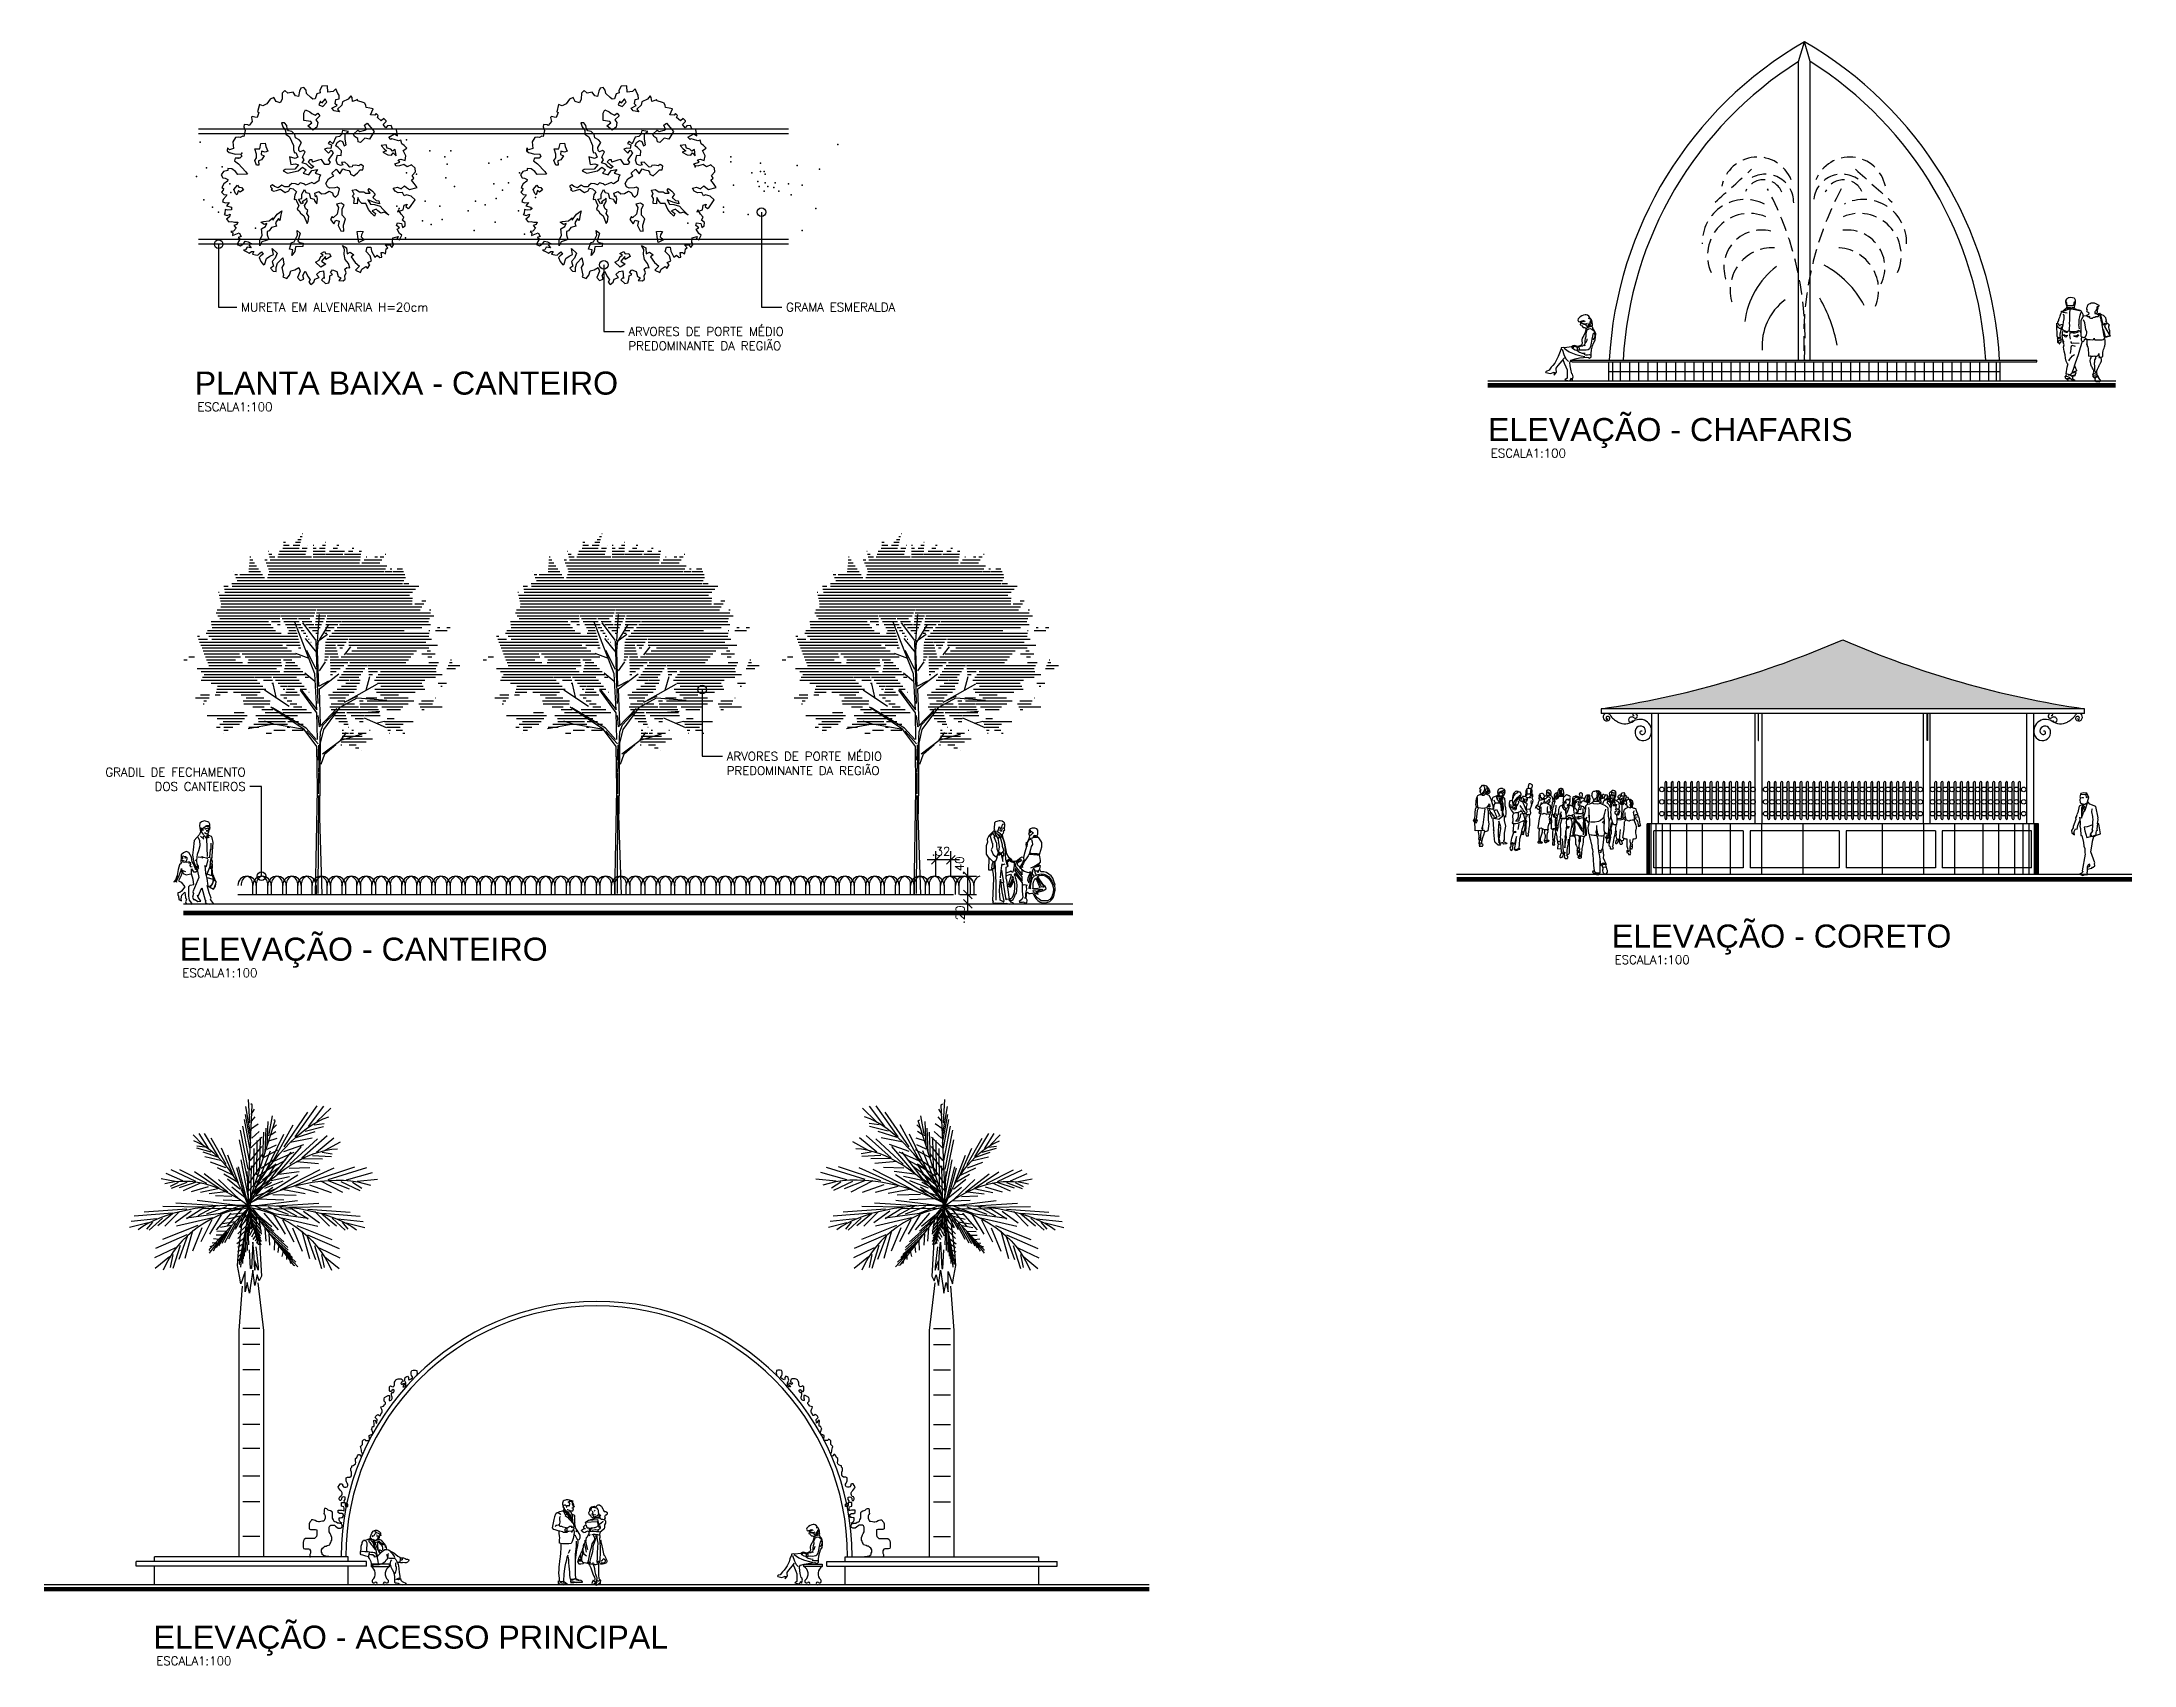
# Model space of a CAD drawing. Header units: millimetres. Extents: x 71 to 407, y 12 to 405.
# Drawn here: x 185.56 to 231, y 369.74 to 404.98 of the extents above; entities that cross this region are included whole.
import ezdxf

# ---------------------------------------------------------------- set-up
doc = ezdxf.new("R2010")
doc.units = ezdxf.units.MM
doc.header["$LTSCALE"] = 0.25
doc.linetypes.add('HIDDEN', pattern=[9.525, 6.35, -3.175])
for name, color, linetype in [('ARV', 90, 'Continuous'), ('BANCOS', 21, 'Continuous'), ('canteiro', 4, 'Continuous'), ('CANTEIROS', 4, 'Continuous'), ('COTA', 240, 'Continuous'), ('COTAS', 240, 'Continuous'), ('EXTERN', 7, 'Continuous'), ('EXTERN-I', 251, 'Continuous'), ('GRADIL-METÁLICOS', 190, 'Continuous'), ('GRAMA', 3, 'Continuous'), ('L01', 250, 'Continuous'), ('LIMITE-CALÇAMENTO', 4, 'Continuous'), ('PAREDE', 5, 'Continuous'), ('VEGETACAO', 84, 'Continuous'), ('árvores canteiro-externo', 112, 'Continuous')]:
    doc.layers.add(name, color=color, linetype=linetype)
doc.layers.add('SHADOWS', color=108, linetype='Continuous', lineweight=25)
doc.styles.add('ARIAL', font='arial.ttf')
doc.styles.get("Standard").update_dxf_attribs({"font": 'romans.shx'})
doc.dimstyles.new('100', dxfattribs={"dimscale": 1.25, "dimtxt": 0.15, "dimasz": 0.15, "dimexe": 0.15, "dimexo": 0.15, "dimgap": 0.075, "dimtad": 1, "dimzin": 4, "dimdsep": 46, "dimtxsty": 'Standard', "dimblk1": 'OBLIQUE', "dimblk2": 'OBLIQUE', "dimsah": 1, "dimcen": 0.09, "dimdle": 0.15, "dimclrd": 256, "dimclre": 256, "dimclrt": 7, "dimadec": 0, "dimazin": 0, "dimtfac": 1, "dimtmove": 2, "dimatfit": 3, "dimldrblk": 'ORIGIN', "dimfxl": 1, "dimtolj": 1, "dimtzin": 4, "dimlwd": -1, "dimarcsym": 0})

msp = doc.modelspace()

# ---------------------------------------------------------------- texts
at = {"layer": 'COTAS', "style": 'ARIAL'}
for s, p in [('PLANTA BAIXA - CANTEIRO', (188.878, 397.324)), ('ELEVAÇÃO - CHAFARIS', (216.97, 396.316)), ('ELEVAÇÃO - CORETO', (219.659, 385.318)), ('ELEVAÇÃO - CANTEIRO', (188.552, 385.033)), ('ELEVAÇÃO - ACESSO PRINCIPAL', (187.985, 370.095))]:
    msp.add_text(s, height=0.5, dxfattribs=at).set_placement(p)
at = {"layer": 'COTAS', "color": 7, "char_height": 0.1875}
for s, insert, attachment_point in [('\\A1;MURETA EM ALVENARIA H=20cm', (189.889, 399.316), 1), ('\\A1;GRAMA ESMERALDA', (201.724, 399.316), 1), ('\\A1;ARVORES DE PORTE MÉDIO\\PPREDOMINANTE DA REGIÃO', (198.298, 398.789), 1), ('ESCALA1:100', (188.938, 397.154), 1), ('ESCALA1:100', (217.03, 396.145), 1), ('\\A1;ARVORES DE PORTE MÉDIO\\PPREDOMINANTE DA REGIÃO', (200.434, 389.565), 1), ('\\A1;GRADIL DE FECHAMENTO\\PDOS CANTEIROS', (189.986, 388.72), 9), ('ESCALA1:100', (219.718, 385.148), 1), ('ESCALA1:100', (188.612, 384.862), 1), ('ESCALA1:100', (188.045, 369.924), 1)]:
    msp.add_mtext(s, dxfattribs=dict(at, insert=insert, attachment_point=attachment_point))

# ---------------------------------------------------------------- blocks, each defined once
blk = doc.blocks.new('Bifman14')
blk.add_line((0.284, 0.658), (0.311, 0.534))
blk.add_lwpolyline([(0.123, 1.805), (0.058, 1.779), (0.026, 1.749), (0.014, 1.691), (0.039, 1.562), (0.017, 1.503), (-0.099, 1.371), (-0.125, 1.174), (-0.133, 1.054), (-0.113, 0.93), (-0.077, 0.834), (-0.047, 0.751), (-0.026, 0.712), (-0.001, 0.574), (-0.018, 0.522), (-0.132, 0.257), (-0.111, 0.227), (-0.137, 0.141), (-0.112, 0.09), (-0.093, 0.083), (-0.091, 0.1), (-0.018, 0.049), (0.044, 0.056), (0.04, 0.074), (-0.014, 0.134), (-0.027, 0.185), (-0.016, 0.167), (0.065, 0.35), (0.142, 0.079), (0.152, 0.06), (0.141, 0.038), (0.15, 0.017), (0.24, -0.011), (0.321, 0.006), (0.301, 0.038), (0.256, 0.092), (0.27, 0.122), (0.229, 0.241), (0.186, 0.397), (0.322, 0.321), (0.36, 0.385), (0.38, 0.467), (0.321, 0.598), (0.326, 0.609), (0.307, 0.632), (0.294, 0.772), (0.301, 0.782), (0.301, 0.864), (0.294, 0.864), (0.299, 0.929), (0.286, 0.949), (0.31, 1.33), (0.294, 1.429), (0.275, 1.465), (0.218, 1.482), (0.199, 1.519), (0.221, 1.573), (0.237, 1.657), (0.243, 1.729), (0.219, 1.775)], close=True)
for points in [[(-0.044, 0.834), (-0.009, 0.769), (-0.006, 0.814), (-0.032, 0.864), (-0.042, 0.936), (-0.069, 0.944), (-0.04, 0.951), (-0.032, 1.004), (-0.026, 1.076), (0, 1.159), (0.031, 1.268), (0.025, 1.374), (-0.01, 1.44)], [(0.039, 1.472), (0.112, 1.403), (0.099, 1.429), (0.112, 1.481), (0.164, 1.423), (0.185, 1.465), (0.186, 1.5), (0.22, 1.431), (0.203, 1.466), (0.17, 1.419), (0.185, 1.029)], [(0.112, 1.494), (0.066, 1.555), (0.063, 1.601), (0.058, 1.646), (0.091, 1.595), (0.097, 1.604), (0.099, 1.645), (0.116, 1.664), (0.128, 1.664), (0.132, 1.631), (0.154, 1.626), (0.203, 1.65), (0.215, 1.622), (0.238, 1.619), (0.248, 1.643), (0.244, 1.666), (0.229, 1.672), (0.208, 1.671), (0.157, 1.678), (0.144, 1.67), (0.145, 1.683), (0.178, 1.697), (0.218, 1.702)], [(0.195, 1.51), (0.163, 1.517), (0.127, 1.539)], [(0.214, 1.606), (0.198, 1.598), (0.213, 1.584), (0.185, 1.588), (0.162, 1.581), (0.194, 1.575)], [(-0.068, 0.815), (-0.075, 0.776), (-0.113, 0.868), (-0.141, 0.911), (-0.158, 1.015), (-0.216, 1.115), (-0.276, 1.138), (-0.333, 1.107), (-0.381, 1.064), (-0.385, 1.023), (-0.392, 0.904), (-0.375, 0.884), (-0.417, 0.847), (-0.448, 0.743), (-0.469, 0.616), (-0.505, 0.524), (-0.545, 0.478), (-0.49, 0.495), (-0.486, 0.473), (-0.476, 0.512), (-0.44, 0.577), (-0.459, 0.594), (-0.432, 0.59), (-0.385, 0.732), (-0.378, 0.768), (-0.369, 0.671), (-0.38, 0.616), (-0.438, 0.497), (-0.382, 0.47), (-0.305, 0.369), (-0.378, 0.277), (-0.409, 0.247), (-0.451, 0.235), (-0.452, 0.189), (-0.443, 0.174), (-0.432, 0.095), (-0.374, 0.061), (-0.384, 0.11), (-0.369, 0.188), (-0.306, 0.251), (-0.285, 0.136), (-0.263, 0.088), (-0.288, 0.042), (-0.277, 0.008), (-0.15, -0.007), (-0.149, 0.011), (-0.198, 0.082), (-0.215, 0.168), (-0.213, 0.343), (-0.219, 0.377), (-0.186, 0.408), (-0.107, 0.419), (-0.123, 0.529), (-0.157, 0.65), (-0.155, 0.756), (-0.117, 0.695), (-0.067, 0.695), (-0.021, 0.727), (-0.016, 0.773), (-0.054, 0.801), (-0.088, 0.77), (-0.051, 0.743)], [(-0.369, 1.016), (-0.349, 1.041), (-0.311, 1.024), (-0.288, 1.026), (-0.258, 1.007), (-0.259, 0.962), (-0.28, 0.919), (-0.266, 0.902), (-0.209, 0.919), (-0.2, 0.902), (-0.223, 0.889), (-0.191, 0.886), (-0.188, 0.901), (-0.177, 0.849), (-0.203, 0.84), (-0.173, 0.803), (-0.144, 0.808)], [(-0.369, 1.002), (-0.339, 0.998), (-0.361, 0.984), (-0.366, 0.963), (-0.357, 0.938), (-0.347, 0.912), (-0.314, 0.901), (-0.288, 0.91), (-0.269, 0.929), (-0.259, 0.958)], [(-0.341, 0.934), (-0.335, 0.937), (-0.315, 0.936)], [(-0.307, 1.003), (-0.287, 0.995), (-0.302, 0.988)], [(-0.016, 1.021), (0.027, 1.013), (0.084, 1.027), (0.077, 0.993), (0.086, 1.016), (0.179, 1), (0.18, 0.976), (0.195, 1.004), (0.241, 1.013), (0.253, 1.175), (0.27, 1.195), (0.268, 1.319)], [(0.194, 0.959), (0.161, 0.812), (0.15, 0.804), (0.133, 0.833), (0.143, 0.674), (0.157, 0.621)], [(0.259, 1.005), (0.252, 0.929), (0.271, 0.932), (0.249, 0.927), (0.249, 0.862), (0.271, 0.864), (0.241, 0.852), (0.245, 0.777), (0.262, 0.763), (0.277, 0.834), (0.278, 0.765), (0.277, 0.605), (0.19, 0.643)], [(-0.283, 0.694), (-0.343, 0.713), (-0.371, 0.731), (-0.336, 0.658), (-0.271, 0.629), (-0.207, 0.64), (-0.175, 0.654)], [(0.251, 0.825), (0.163, 0.605), (0.175, 0.55), (0.195, 0.39)], [(0.178, 0.572), (0.315, 0.534), (0.295, 0.445), (0.271, 0.396), (0.243, 0.377), (0.25, 0.36), (0.295, 0.425), (0.329, 0.52), (0.368, 0.494), (0.364, 0.432), (0.334, 0.356)]]:
    blk.add_lwpolyline(points)
blk = doc.blocks.new('Bifman15')
for points in [[(-0.357, 1.801), (-0.38, 1.8), (-0.461, 1.783), (-0.481, 1.756), (-0.491, 1.635), (-0.493, 1.62), (-0.481, 1.596), (-0.52, 1.564), (-0.601, 1.474), (-0.64, 1.405), (-0.635, 1.335), (-0.66, 1.258), (-0.665, 1.08), (-0.606, 0.991), (-0.611, 0.739), (-0.549, 0.735), (-0.541, 0.758), (-0.534, 0.757), (-0.508, 0.64), (-0.504, 0.553), (-0.527, 0.066), (-0.513, 0.061), (-0.517, 0.027), (-0.513, 0.019), (-0.456, 0.014), (-0.459, 0.024), (-0.285, 0.012), (-0.276, 0.016), (-0.264, 0.003), (-0.226, 0.005), (-0.224, 0.016), (-0.159, -0.01), (-0.065, 0.001), (-0.065, 0.016), (-0.08, 0.024), (-0.114, 0.031), (-0.162, 0.089), (-0.153, 0.097), (-0.215, 0.514), (-0.225, 0.553), (-0.225, 0.799), (-0.183, 0.818), (-0.202, 0.95), (-0.169, 0.917), (-0.18, 0.964), (-0.172, 0.972), (-0.094, 0.92), (-0.106, 0.954), (-0.161, 0.995), (-0.213, 1.086), (-0.255, 1.318), (-0.297, 1.447), (-0.304, 1.517), (-0.301, 1.522), (-0.292, 1.529), (-0.28, 1.559), (-0.29, 1.573), (-0.279, 1.576), (-0.276, 1.593), (-0.253, 1.598), (-0.261, 1.631), (-0.261, 1.642), (-0.258, 1.707), (-0.253, 1.726), (-0.263, 1.759), (-0.282, 1.775), (-0.311, 1.795)], [(-0.138, 0.061), (-0.11, 0.07), (-0.075, 0.093), (-0.043, 0.152), (-0.021, 0.217), (-0.003, 0.224), (0.007, 0.305), (0.009, 0.394), (0.002, 0.468), (-0.019, 0.552), (-0.034, 0.61), (-0.043, 0.627), (-0.04, 0.656), (0.121, 0.453), (0.117, 0.391), (0.124, 0.278), (0.137, 0.145), (0.113, 0.093), (0.058, 0.047), (0.065, 0.039), (0.128, 0.034), (0.158, 0.043), (0.167, 0.02), (0.219, 0.022), (0.229, 0.076), (0.209, 0.123), (0.219, 0.235), (0.238, 0.252), (0.267, 0.225), (0.297, 0.225), (0.328, 0.232), (0.35, 0.232), (0.379, 0.172), (0.414, 0.117), (0.459, 0.074), (0.514, 0.036), (0.571, 0.022), (0.63, 0.021), (0.675, 0.032), (0.721, 0.053), (0.76, 0.083), (0.796, 0.13), (0.819, 0.194), (0.824, 0.246), (0.835, 0.293), (0.834, 0.338), (0.831, 0.386), (0.826, 0.409), (0.835, 0.411), (0.81, 0.492), (0.786, 0.554), (0.748, 0.609), (0.698, 0.646), (0.646, 0.677), (0.593, 0.691), (0.541, 0.697), (0.526, 0.695), (0.514, 0.723), (0.505, 0.76), (0.509, 0.797), (0.518, 0.821), (0.48, 0.822), (0.489, 0.85), (0.477, 0.85), (0.519, 0.907), (0.521, 0.938), (0.51, 0.985), (0.502, 1.027), (0.494, 1.059), (0.503, 1.094), (0.547, 1.235), (0.55, 1.331), (0.525, 1.369), (0.48, 1.429), (0.466, 1.437), (0.461, 1.457), (0.444, 1.46), (0.444, 1.481), (0.459, 1.51), (0.464, 1.557), (0.461, 1.6), (0.441, 1.628), (0.398, 1.644), (0.337, 1.643), (0.297, 1.631), (0.281, 1.61), (0.269, 1.598), (0.27, 1.548), (0.256, 1.507), (0.271, 1.497), (0.284, 1.474), (0.274, 1.447), (0.262, 1.411), (0.241, 1.361), (0.224, 1.326), (0.2, 1.326), (0.209, 1.316), (0.199, 1.285), (0.207, 1.255), (0.216, 1.247), (0.175, 1.118), (0.156, 1.044), (0.149, 1.006), (0.132, 1.004), (0.109, 1.011), (0.089, 0.996), (0.062, 0.975), (0.025, 0.944), (-0.007, 0.92), (-0.019, 0.92), (-0.027, 0.927), (-0.048, 0.922), (-0.053, 0.919), (-0.088, 0.923), (-0.125, 0.937), (-0.146, 0.962), (-0.161, 0.971), (-0.172, 0.96), (-0.139, 0.929), (-0.109, 0.912), (-0.083, 0.905), (-0.05, 0.906), (-0.053, 0.84), (-0.055, 0.836), (-0.053, 0.825), (-0.071, 0.744), (-0.078, 0.71), (-0.089, 0.682), (-0.123, 0.706), (-0.147, 0.696), (-0.172, 0.687), (-0.213, 0.674), (-0.237, 0.658), (-0.23, 0.59), (-0.215, 0.611), (-0.179, 0.631), (-0.136, 0.64), (-0.117, 0.621), (-0.187, 0.405), (-0.207, 0.392), (-0.196, 0.37), (-0.167, 0.381), (-0.145, 0.366), (-0.124, 0.368), (-0.097, 0.416), (-0.062, 0.498), (-0.049, 0.443), (-0.049, 0.348), (-0.054, 0.255), (-0.072, 0.19), (-0.104, 0.126), (-0.126, 0.107), (-0.147, 0.106)], [(-0.301, 0.921), (-0.3, 1.019), (-0.318, 1.056), (-0.281, 1.045), (-0.276, 1.099), (-0.336, 1.107), (-0.337, 1.062)], [(0.107, 0.952), (0.081, 0.953), (0.051, 0.94), (0.025, 0.916), (-0.006, 0.899), (-0.02, 0.893), (-0.028, 0.83), (-0.02, 0.821), (-0.032, 0.814), (0.118, 0.626), (0.117, 0.739), (0.098, 0.763), (0.085, 0.771), (0.059, 0.807), (0.031, 0.827), (0.022, 0.856), (0.017, 0.879), (0.026, 0.896), (0.05, 0.914), (0.096, 0.936)], [(-0.089, 0.599), (-0.113, 0.5), (-0.161, 0.387), (-0.157, 0.38), (-0.144, 0.384), (-0.117, 0.408), (-0.09, 0.471), (-0.064, 0.548), (-0.074, 0.578)], [(-0.032, 0.761), (-0.038, 0.718), (0.123, 0.489), (0.121, 0.588), (-0.026, 0.759)], [(0.294, 0.687), (0.286, 0.659), (0.267, 0.611), (0.246, 0.56), (0.234, 0.51), (0.268, 0.453), (0.315, 0.68)], [(0.349, 0.746), (0.268, 0.33), (0.284, 0.365), (0.301, 0.324), (0.299, 0.374), (0.309, 0.428), (0.322, 0.483), (0.333, 0.535), (0.352, 0.568), (0.38, 0.599), (0.387, 0.61), (0.373, 0.614), (0.353, 0.626), (0.348, 0.656), (0.343, 0.703)], [(0.354, 0.323), (0.356, 0.352), (0.356, 0.388), (0.36, 0.425), (0.37, 0.474), (0.39, 0.523), (0.416, 0.555), (0.501, 0.356), (0.497, 0.34), (0.458, 0.335), (0.41, 0.326), (0.379, 0.322)], [(0.38, 0.798), (0.48, 0.816), (0.487, 0.847)], [(0.386, 0.233), (0.466, 0.209), (0.433, 0.242), (0.593, 0.289), (0.609, 0.303), (0.639, 0.322), (0.636, 0.352), (0.622, 0.374), (0.592, 0.399), (0.457, 0.591), (0.492, 0.615), (0.53, 0.621), (0.572, 0.622), (0.623, 0.61), (0.663, 0.582), (0.703, 0.547), (0.731, 0.509), (0.749, 0.472), (0.777, 0.412), (0.795, 0.358), (0.801, 0.308), (0.796, 0.26), (0.78, 0.203), (0.763, 0.153), (0.723, 0.095), (0.669, 0.068), (0.626, 0.061), (0.579, 0.061), (0.532, 0.068), (0.488, 0.098), (0.448, 0.129), (0.419, 0.164), (0.405, 0.196), (0.398, 0.222)], [(0.453, 0.582), (0.439, 0.565), (0.536, 0.373), (0.568, 0.366), (0.591, 0.368), (0.596, 0.379), (0.446, 0.573)], [(0.365, 0.299), (0.528, 0.321), (0.545, 0.307), (0.568, 0.307), (0.381, 0.249), (0.367, 0.269), (0.362, 0.282)]]:
    blk.add_lwpolyline(points, close=True)
for points in [[(-0.519, 1.525), (-0.556, 1.493), (-0.595, 1.477), (-0.574, 1.467), (-0.534, 1.32), (-0.527, 1.319), (-0.527, 1.23), (-0.553, 1.17), (-0.508, 1.072), (-0.442, 1.021), (-0.42, 1.022), (-0.45, 0.931), (-0.484, 0.908), (-0.512, 0.911), (-0.544, 0.948), (-0.591, 0.991)], [(-0.514, 1.564), (-0.514, 1.532), (-0.494, 1.492), (-0.469, 1.451), (-0.495, 1.453), (-0.434, 1.314), (-0.439, 1.249), (-0.428, 1.193), (-0.4, 1.124)], [(-0.308, 1.112), (-0.277, 1.149), (-0.276, 1.166), (-0.308, 1.241), (-0.309, 1.277), (-0.346, 1.41), (-0.367, 1.468), (-0.398, 1.42), (-0.446, 1.488), (-0.468, 1.53), (-0.476, 1.573), (-0.472, 1.59), (-0.45, 1.548), (-0.414, 1.511), (-0.383, 1.473), (-0.366, 1.481), (-0.362, 1.499), (-0.346, 1.516), (-0.373, 1.535), (-0.406, 1.559), (-0.427, 1.577), (-0.4, 1.589), (-0.39, 1.605), (-0.388, 1.644), (-0.378, 1.67), (-0.362, 1.662), (-0.357, 1.627), (-0.361, 1.596), (-0.344, 1.582), (-0.322, 1.587), (-0.316, 1.62), (-0.319, 1.657), (-0.311, 1.701), (-0.3, 1.727), (-0.279, 1.734), (-0.259, 1.727)], [(-0.407, 1.071), (-0.392, 1.118), (-0.382, 1.188), (-0.373, 1.238), (-0.383, 1.332), (-0.391, 1.39), (-0.406, 1.419)], [(-0.34, 1.417), (-0.324, 1.512), (-0.305, 1.456), (-0.323, 1.479), (-0.281, 1.355), (-0.265, 1.277), (-0.246, 1.162), (-0.252, 1.073), (-0.245, 0.967), (-0.209, 0.863), (-0.201, 0.825)], [(-0.293, 1.645), (-0.281, 1.653), (-0.266, 1.649), (-0.269, 1.636), (-0.278, 1.635)], [(0.468, 1.429), (0.424, 1.439), (0.357, 1.44), (0.345, 1.422), (0.307, 1.415), (0.286, 1.402), (0.326, 1.393), (0.341, 1.349), (0.342, 1.288), (0.314, 1.242), (0.3, 1.182), (0.282, 1.098), (0.248, 1.04), (0.208, 0.977), (0.181, 0.934), (0.172, 0.934), (0.147, 0.875), (0.116, 0.814), (0.134, 0.787), (0.102, 0.803), (0.095, 0.761), (0.082, 0.78), (0.094, 0.817), (0.132, 0.887), (0.153, 0.95), (0.165, 0.946), (0.155, 0.999)], [(0.229, 1.247), (0.235, 1.312), (0.22, 1.317), (0.244, 1.339), (0.262, 1.379), (0.275, 1.398), (0.286, 1.399)], [(0.274, 1.556), (0.287, 1.559), (0.299, 1.552), (0.297, 1.538), (0.284, 1.539)], [(0.289, 1.613), (0.305, 1.588), (0.366, 1.539), (0.339, 1.518), (0.306, 1.493), (0.285, 1.479)], [(0.356, 1.441), (0.384, 1.49), (0.421, 1.481), (0.426, 1.46), (0.373, 1.461)], [(-0.523, 0.764), (-0.503, 0.766), (-0.49, 0.767), (-0.488, 0.844), (-0.478, 0.903), (-0.47, 0.913), (-0.452, 0.456), (-0.453, 0.079)], [(-0.354, 1.062), (-0.358, 1.112), (-0.38, 1.115), (-0.404, 1.063), (-0.43, 1.046), (-0.439, 1.023), (-0.43, 1.023), (-0.411, 1.066), (-0.368, 1.063)], [(0.283, 1.098), (0.319, 1.103), (0.382, 1.093), (0.443, 1.092), (0.485, 1.084), (0.484, 1.055), (0.443, 1.053), (0.367, 1.064), (0.292, 1.071), (0.27, 1.071)], [(-0.519, 0.907), (-0.538, 0.841), (-0.548, 0.766)], [(-0.273, 0.038), (-0.36, 0.077), (-0.374, 0.29), (-0.368, 0.377), (-0.353, 0.532), (-0.344, 0.445), (-0.32, 0.262), (-0.283, 0.094), (-0.281, 0.058), (-0.269, 0.052)], [(-0.353, 0.561), (-0.336, 0.722), (-0.326, 0.764), (-0.318, 0.842), (-0.313, 0.869)], [(-0.33, 0.733), (-0.284, 0.459), (-0.325, 0.456)], [(-0.315, 0.846), (-0.252, 0.867)], [(0.12, 0.742), (0.163, 0.71), (0.21, 0.693), (0.251, 0.682), (0.294, 0.687), (0.303, 0.707)], [(0.307, 0.784), (0.358, 0.801), (0.413, 0.829), (0.473, 0.873)], [(0.5, 0.739), (0.487, 0.731), (0.47, 0.72), (0.471, 0.686), (0.461, 0.681), (0.456, 0.712), (0.43, 0.708), (0.402, 0.711), (0.387, 0.744), (0.376, 0.77), (0.36, 0.772), (0.387, 0.741), (0.398, 0.69), (0.412, 0.651), (0.428, 0.621), (0.413, 0.615), (0.471, 0.637), (0.499, 0.646), (0.538, 0.653), (0.594, 0.642), (0.646, 0.619), (0.691, 0.591), (0.729, 0.55), (0.768, 0.494), (0.788, 0.443), (0.799, 0.41), (0.818, 0.416)], [(-0.291, 0.45), (-0.235, 0.083), (-0.21, 0.106), (-0.173, 0.103)], [(0.118, 0.401), (0.164, 0.417), (0.207, 0.415), (0.233, 0.406)], [(0.205, 0.116), (0.169, 0.122)], [(0.203, 0.138), (0.182, 0.144)], [(0.202, 0.133), (0.2, 0.161), (0.2, 0.208), (0.209, 0.262), (0.219, 0.32), (0.217, 0.379), (0.212, 0.398)]]:
    blk.add_lwpolyline(points)
blk = doc.blocks.new('Biptre15')
for points in [[(2.643, -0.008), (2.801, -0.126), (2.879, -0.201), (2.954, -0.17), (3.019, -0.244), (2.932, -0.328), (2.835, -0.341), (2.77, -0.468), (2.683, -0.372), (2.577, -0.459), (2.546, -0.565), (2.77, -0.621), (2.717, -0.621), (2.823, -0.543), (2.919, -0.683), (2.879, -0.78), (2.761, -0.792), (2.664, -0.78), (2.608, -0.857), (2.555, -0.78), (2.468, -0.836), (2.503, -0.973), (2.643, -1.038), (2.674, -1.125), (2.761, -1.081), (2.748, -1.209), (2.695, -1.265), (2.587, -1.243), (2.49, -1.265), (2.384, -1.209), (2.331, -1.265), (2.319, -1.349), (2.201, -1.287), (2.095, -1.169), (1.933, -1.113), (1.793, -1.103), (1.675, -1.016), (1.728, -1.156), (1.911, -1.2), (1.846, -1.287), (1.911, -1.414), (1.986, -1.34), (2.135, -1.489), (2.223, -1.639), (2.363, -1.533), (2.415, -1.704), (2.31, -1.726), (2.201, -1.835), (2.254, -1.897), (2.135, -1.953), (2.073, -1.875), (2.008, -1.984), (1.859, -1.919), (1.75, -1.769), (1.61, -1.779), (1.588, -1.897), (1.706, -1.931), (1.88, -2.059), (1.803, -2.124), (1.868, -2.22), (1.846, -2.273), (1.706, -2.23), (1.697, -2.295), (1.728, -2.37), (1.653, -2.37), (1.566, -2.37), (1.526, -2.413), (1.451, -2.317), (1.429, -2.457), (1.504, -2.532), (1.386, -2.585), (1.342, -2.532), (1.202, -2.519), (1.137, -2.672), (1.215, -2.659), (1.233, -2.737), (1.075, -2.778), (1.031, -2.703), (0.913, -2.606), (0.86, -2.672), (0.804, -2.575), (0.72, -2.585), (0.72, -2.715), (0.838, -2.768), (0.773, -2.834), (0.676, -2.821), (0.611, -2.725), (0.515, -2.756), (0.44, -2.659), (0.322, -2.563), (0.387, -2.541), (0.3, -2.703), (0.151, -2.703), (0.107, -2.79), (0.182, -2.768), (0.235, -2.843), (0.204, -2.886), (-0.064, -3.014), (-0.16, -2.874), (-0.173, -2.725), (-0.139, -2.659), (-0.226, -2.597), (-0.195, -2.466), (-0.235, -2.361), (-0.313, -2.295), (-0.366, -2.413), (-0.335, -2.541), (-0.44, -2.628), (-0.397, -2.694), (-0.353, -2.79), (-0.453, -3.014), (-0.559, -2.908), (-0.646, -2.812), (-0.72, -2.874), (-0.795, -2.812), (-0.923, -2.896), (-1.031, -2.865), (-1.119, -2.737), (-1.031, -2.619), (-1.084, -2.501), (-1.031, -2.37), (-1, -2.273), (-1.063, -2.22), (-1.137, -2.37), (-1.203, -2.305), (-1.237, -2.382), (-1.215, -2.519), (-1.364, -2.519), (-1.514, -2.413), (-1.601, -2.519), (-1.666, -2.423), (-1.707, -2.339), (-1.815, -2.295), (-1.784, -2.23), (-1.803, -2.09), (-1.815, -2.015), (-1.784, -1.984), (-1.847, -1.909), (-1.977, -2.071), (-1.934, -2.168), (-2.126, -2.112), (-2.126, -1.984), (-2.223, -1.931), (-2.192, -1.813), (-2.117, -1.779), (-2.214, -1.682), (-2.319, -1.757), (-2.332, -1.757), (-2.394, -1.673), (-2.31, -1.598), (-2.394, -1.467), (-2.459, -1.48), (-2.512, -1.414), (-2.45, -1.383), (-2.438, -1.243), (-2.643, -1.296), (-2.643, -1.19), (-2.643, -1.081), (-2.705, -1.06), (-2.77, -1.016), (-2.783, -0.963), (-2.814, -0.792), (-2.845, -0.77), (-2.823, -0.748), (-2.761, -0.63), (-2.879, -0.599), (-2.932, -0.555), (-2.814, -0.49), (-2.705, -0.328), (-2.599, -0.328), (-2.459, -0.21), (-2.385, -0.288), (-2.385, -0.114), (-2.459, -0.03), (-2.568, -0.179), (-2.609, -0.114), (-2.739, -0.114), (-2.783, -0.21), (-2.889, -0.191), (-2.932, -0.148), (-3.072, -0.061), (-2.976, 0.005), (-2.932, 0.163), (-3.116, 0.207), (-3.082, 0.378), (-2.942, 0.422), (-2.867, 0.4), (-2.823, 0.496), (-2.665, 0.518), (-2.643, 0.593), (-2.686, 0.658), (-2.783, 0.808), (-2.889, 0.842), (-2.954, 0.917), (-2.92, 1.004), (-2.823, 1.035), (-2.652, 1.044), (-2.665, 1.131), (-2.761, 1.228), (-2.705, 1.377), (-2.77, 1.486), (-2.674, 1.551), (-2.49, 1.53), (-2.372, 1.57), (-2.394, 1.701), (-2.503, 1.785), (-2.438, 1.894), (-2.276, 1.968), (-2.201, 2.087), (-2.223, 2.196), (-1.986, 2.217), (-1.977, 2.174), (-1.815, 2.205), (-1.815, 2.27), (-1.825, 2.354), (-1.794, 2.376), (-1.784, 2.376), (-1.666, 2.336), (-1.535, 2.41), (-1.548, 2.451), (-1.535, 2.56), (-1.47, 2.56), (-1.364, 2.507), (-1.171, 2.516), (-1.171, 2.55), (-1.119, 2.625), (-1.128, 2.678), (-1.097, 2.765), (-0.957, 2.827), (-0.751, 2.775), (-0.699, 2.893), (-0.751, 2.958), (-0.655, 2.958), (-0.611, 2.883), (-0.59, 2.687), (-0.624, 2.538), (-0.559, 2.485), (-0.493, 2.529), (-0.471, 2.678), (-0.387, 2.687), (-0.313, 2.55), (-0.117, 2.292), (-0.042, 2.227), (0.02, 2.516), (-0.064, 2.603), (-0.129, 2.722), (-0.117, 2.849), (-0.055, 2.84)], [(-0.055, 2.84), (-0.002, 2.967), (0.107, 3.02), (0.194, 2.958), (0.194, 2.883), (0.216, 2.796), (0.269, 2.796), (0.365, 2.893), (0.493, 2.936), (0.515, 2.883), (0.568, 2.883), (0.633, 2.924), (0.698, 2.84), (0.686, 2.753), (0.729, 2.765), (0.848, 2.84), (0.922, 2.849), (0.944, 2.753), (0.913, 2.647), (1.031, 2.709), (1.04, 2.55), (1.128, 2.538), (1.149, 2.647), (1.149, 2.731), (1.267, 2.722), (1.299, 2.743), (1.32, 2.647), (1.267, 2.56), (1.351, 2.56), (1.439, 2.647), (1.504, 2.56), (1.482, 2.473), (1.482, 2.389), (1.47, 2.28), (1.547, 2.301), (1.588, 2.389), (1.666, 2.301), (1.762, 2.376), (1.793, 2.451), (1.824, 2.389), (1.899, 2.389), (1.846, 2.292), (1.793, 2.196), (1.89, 2.118), (1.933, 2.205), (1.964, 2.13), (2.061, 2.174), (2.157, 2.196), (2.179, 2.099), (2.104, 2.012), (2.017, 1.968), (2.017, 1.872), (2.061, 1.754), (2.104, 1.841), (2.191, 1.754), (2.191, 1.884), (2.275, 1.916), (2.297, 1.981), (2.331, 1.863), (2.363, 1.785), (2.297, 1.723), (2.288, 1.657), (2.372, 1.688), (2.384, 1.583), (2.384, 1.517), (2.319, 1.474), (2.266, 1.421), (2.319, 1.355), (2.384, 1.421), (2.45, 1.464), (2.555, 1.39), (2.652, 1.293), (2.608, 1.259), (2.437, 1.237), (2.35, 1.141), (2.288, 1.044), (2.104, 1.11), (2.223, 0.938), (2.384, 0.969), (2.503, 1.044), (2.643, 0.982), (2.717, 1.066), (2.792, 0.969), (2.792, 0.873), (2.664, 0.895), (2.534, 0.873), (2.341, 0.745), (2.534, 0.68), (2.643, 0.724), (2.866, 0.636), (2.919, 0.649), (2.954, 0.518), (2.835, 0.456), (2.695, 0.434), (2.652, 0.316), (2.555, 0.207), (2.664, 0.142), (2.866, 0.198), (2.954, 0.101), (2.888, -0.008), (2.782, 0.045), (2.643, -0.008)]]:
    blk.add_lwpolyline(points)
for points in [[(-0.581, 2.024), (-0.698, 2.046), (-0.847, 2.121), (-0.869, 1.971), (-1.041, 1.96), (-1.074, 1.83), (-0.977, 1.799), (-0.838, 1.713), (-0.794, 1.788), (-0.805, 1.907), (-0.709, 1.896), (-0.676, 1.799), (-0.548, 1.863), (-0.504, 1.949), (-0.365, 1.916), (-0.354, 1.993), (-0.495, 2.068)], [(0.494, 2.561), (0.344, 2.475), (0.397, 2.422), (0.397, 2.336), (0.461, 2.271), (0.547, 2.356), (0.505, 2.422), (0.644, 2.442), (0.613, 2.497)], [(-0.279, 0.016), (-0.182, 0.016), (-0.065, 0.144), (-0.096, 0.219), (-0.043, 0.305), (0.012, 0.402), (-0.021, 0.455), (-0.032, 0.573), (0.043, 0.627), (0.021, 0.712), (0.032, 0.82), (0.098, 0.884), (0.151, 0.906), (0.162, 1.025), (0.129, 1.122), (0.226, 1.219), (0.204, 1.336), (0.162, 1.411), (0.204, 1.466), (0.236, 1.455), (0.29, 1.391), (0.322, 1.422), (0.355, 1.347), (0.322, 1.261), (0.258, 1.142), (0.3, 1.067), (0.333, 0.981), (0.269, 0.875), (0.183, 0.853), (0.183, 0.756), (0.258, 0.637), (0.366, 0.681), (0.505, 0.681), (0.494, 0.627), (0.569, 0.584), (0.666, 0.509), (0.785, 0.541), (0.827, 0.466), (0.891, 0.413), (0.957, 0.305), (1.182, 0.166), (1.107, 0.144), (0.957, 0.144), (0.871, 0.219), (0.774, 0.208), (0.73, 0.283), (0.644, 0.327), (0.505, 0.274), (0.408, 0.294), (0.472, 0.349), (0.538, 0.424), (0.58, 0.38), (0.602, 0.435), (0.472, 0.541), (0.441, 0.445), (0.311, 0.466), (0.151, 0.413), (0.236, 0.349), (0.247, 0.252), (0.386, 0.188), (0.397, 0.069), (0.452, 0.047), (0.527, -0.039), (0.386, -0.039), (0.29, 0.005), (0.322, 0.036), (0.215, 0.08), (0.14, -0.039), (0.204, -0.136), (0.173, -0.244), (0.087, -0.35), (0.118, -0.458), (0.183, -0.491), (0.236, -0.577), (0.14, -0.641), (-0.032, -0.652), (-0.074, -0.577), (-0.043, -0.511), (-0.01, -0.361), (-0.043, -0.275), (-0.129, -0.211), (-0.29, -0.275), (-0.332, -0.319), (-0.409, -0.416), (-0.473, -0.35), (-0.623, -0.458), (-0.57, -0.522), (-0.495, -0.597), (-0.667, -0.663), (-0.645, -0.749), (-0.645, -0.855), (-0.601, -0.899), (-0.537, -0.921), (-0.504, -1.027), (-0.612, -1.124), (-0.72, -1.199), (-0.73, -1.275), (-0.847, -1.275), (-0.88, -1.189), (-0.827, -1.135), (-0.838, -1.027), (-0.816, -0.941), (-0.773, -0.932), (-0.752, -0.866), (-0.805, -0.791), (-0.88, -0.694), (-0.847, -0.588), (-0.784, -0.641), (-0.752, -0.577), (-0.784, -0.48), (-0.891, -0.416), (-1.052, -0.436), (-1.063, -0.544), (-1.202, -0.533), (-1.288, -0.416), (-1.332, -0.339), (-1.44, -0.361), (-1.515, -0.447), (-1.493, -0.522), (-1.374, -0.588), (-1.407, -0.652), (-1.579, -0.588), (-1.74, -0.566), (-1.825, -0.652), (-1.836, -0.469), (-1.707, -0.458), (-1.632, -0.405), (-1.59, -0.297), (-1.374, -0.233), (-1.44, -0.136), (-1.363, -0.092), (-1.343, -0.2), (-1.224, -0.2), (-1.224, -0.092), (-1.171, -0.006), (-1.074, -0.147), (-1.171, -0.211), (-1.105, -0.286), (-1.01, -0.253), (-0.869, -0.167), (-0.805, -0.244), (-0.73, -0.211), (-0.72, -0.147), (-0.709, -0.092), (-0.847, 0.036), (-0.805, 0.122), (-0.72, 0.294), (-0.794, 0.316), (-0.773, 0.391), (-0.709, 0.435), (-0.634, 0.327), (-0.59, 0.23), (-0.526, 0.294), (-0.559, 0.38), (-0.634, 0.466), (-0.645, 0.606), (-0.752, 0.563), (-0.827, 0.627), (-0.999, 0.573), (-1.03, 0.637), (-0.977, 0.723), (-1.01, 0.767), (-1.105, 0.789), (-1.268, 0.723), (-1.332, 0.809), (-1.385, 0.928), (-1.482, 0.97), (-1.557, 1.078), (-1.557, 1.175), (-1.612, 1.228), (-1.718, 1.261), (-1.783, 1.336), (-1.772, 1.433), (-1.654, 1.369), (-1.557, 1.272), (-1.449, 1.25), (-1.385, 1.122), (-1.138, 0.961), (-0.999, 0.939), (-0.913, 0.895), (-0.933, 0.853), (-0.805, 0.767), (-0.752, 0.842), (-0.773, 1.025), (-0.548, 0.95), (-0.59, 0.809), (-0.57, 0.712), (-0.418, 0.798), (-0.365, 1.1), (-0.312, 1.153), (-0.268, 1.003), (-0.387, 0.692), (-0.515, 0.573), (-0.451, 0.455), (-0.343, 0.531), (-0.312, 0.349), (-0.462, 0.274), (-0.515, 0.111), (-0.398, 0.166), (-0.387, 0.058), (-0.376, -0.006)], [(1.75, 1.477), (1.558, 1.53), (1.472, 1.422), (1.375, 1.391), (1.417, 1.466), (1.364, 1.583), (1.331, 1.508), (1.278, 1.336), (1.171, 1.239), (1.246, 1.228), (1.032, 1.122), (0.913, 0.992), (1.043, 1.003), (1.214, 1.014), (1.16, 1.067), (1.311, 1.133), (1.406, 1.089), (1.472, 1.228), (1.578, 1.283), (1.611, 1.347), (1.719, 1.325), (1.847, 1.261), (1.891, 1.336), (1.955, 1.455), (2.085, 1.497), (1.913, 1.53)], [(-1.808, 0.329), (-1.701, 0.439), (-1.808, 0.618), (-1.916, 0.51), (-1.951, 0.547), (-1.951, 0.763), (-2.169, 0.798), (-2.277, 0.763), (-2.24, 0.618), (-2.204, 0.547), (-2.169, 0.439), (-2.24, 0.366), (-2.169, 0.294), (-2.024, 0.402), (-1.951, 0.329)], [(-2.717, 0.219), (-2.568, 0.305), (-2.621, 0.349), (-2.502, 0.38), (-2.471, 0.252), (-2.621, 0.144)], [(2.049, 0.474), (2.049, 0.582), (1.833, 0.547), (1.796, 0.474), (1.58, 0.402), (1.436, 0.439), (1.509, 0.329), (1.759, 0.366), (1.796, 0.294), (1.796, 0.187), (1.904, 0.187), (1.941, 0.402), (2.085, 0.402), (2.23, 0.474)], [(0.441, -0.641), (0.538, -0.716), (0.752, -0.705), (0.882, -0.608), (0.838, -0.566), (0.946, -0.533), (1.063, -0.652), (0.935, -0.694), (0.946, -0.802), (1.085, -0.791), (1.235, -0.899), (1.235, -0.996), (1.054, -0.952), (0.849, -0.985), (0.752, -0.866), (0.558, -0.835), (0.441, -0.877), (0.397, -0.78)], [(2.234, -0.383), (2.116, -0.416), (2.074, -0.48), (2.03, -0.394), (1.944, -0.502), (2.008, -0.555), (1.988, -0.663), (2.074, -0.716), (2.181, -0.577), (2.096, -0.555), (2.256, -0.458), (2.331, -0.608), (2.439, -0.469), (2.32, -0.275)], [(-1.701, -0.86), (-1.772, -0.824), (-1.916, -0.932), (-1.88, -1.003), (-1.951, -1.147), (-1.988, -1.184), (-2.096, -1.111), (-2.169, -1.184), (-1.951, -1.437), (-1.701, -1.329), (-1.701, -1.184), (-1.556, -1.076), (-1.556, -1.003), (-1.664, -0.968)], [(0.527, -2.285), (0.461, -2.144), (0.505, -2.038), (0.452, -1.93), (0.408, -1.877), (0.472, -1.758), (0.538, -1.877), (0.624, -1.855), (0.558, -1.758), (0.452, -1.639), (0.28, -1.533), (0.3, -1.403), (0.247, -1.339), (0.14, -1.253), (0.333, -1.264), (0.344, -1.167), (0.183, -1.156), (0.118, -1.092), (0.054, -1.124), (-0.054, -1.049), (-0.096, -1.156), (-0.043, -1.284), (-0.065, -1.414), (-0.032, -1.478), (-0.054, -1.608), (-0.129, -1.533), (-0.193, -1.564), (-0.129, -1.672), (-0.043, -1.769), (0.065, -1.714), (0.14, -1.833), (0.14, -1.919), (0.226, -1.952), (0.204, -1.758), (0.162, -1.575), (0.28, -1.672), (0.269, -1.8), (0.3, -1.983), (0.375, -2.08)], [(-1.504, -2.166), (-1.44, -2.091), (-1.493, -2.027), (-1.504, -1.919), (-1.601, -1.866), (-1.557, -1.714), (-1.471, -1.822), (-1.418, -1.908), (-1.363, -1.8), (-1.31, -1.963), (-1.31, -2.08), (-1.396, -2.124), (-1.321, -2.221)], [(1.509, -1.508), (1.399, -1.471), (1.183, -1.4), (1.148, -1.508), (1.148, -1.581), (1.256, -1.545), (1.328, -1.545), (1.399, -1.652)]]:
    blk.add_lwpolyline(points, close=True)
blk = doc.blocks.new('*X34')
at = {"color": 0}
for p, q in [((7.465, 14.3), (7.472, 14.3)), ((6.296, 13.7), (6.305, 13.7)), ((6.318, 13.6), (6.413, 13.6)), ((6.646, 13.6), (7.567, 13.6)), ((6.677, 13.7), (7.589, 13.7)), ((6.788, 13.8), (7.343, 13.8)), ((6.81, 14), (6.88, 14)), ((6.81, 13.9), (7.01, 13.9)), ((7.138, 13.9), (7.369, 13.9)), ((7.22, 14), (7.395, 14)), ((7.302, 14.1), (7.42, 14.1)), ((7.384, 14.2), (7.446, 14.2)), ((7.453, 13.8), (7.618, 13.8)), ((7.64, 13.9), (7.646, 13.9)), ((7.819, 13.9), (7.852, 13.9)), ((7.819, 13.8), (7.922, 13.8)), ((7.819, 13.7), (8.233, 13.7)), ((7.819, 13.6), (8.228, 13.6)), ((8.038, 13.8), (8.238, 13.8)), ((8.138, 13.9), (8.243, 13.9)), ((8.238, 14), (8.248, 14)), ((8.251, 13.6), (8.838, 13.6)), ((8.379, 13.7), (8.888, 13.7)), ((8.506, 13.8), (8.651, 13.8)), ((8.634, 13.9), (8.693, 13.9)), ((8.889, 13.6), (9.453, 13.6)), ((9.023, 13.7), (9.17, 13.7)), ((9.156, 13.8), (9.211, 13.8)), ((9.389, 13.7), (9.468, 13.7)), ((10.272, 13.6), (10.294, 13.6)), ((5.113, 13), (5.114, 13)), ((5.153, 12.9), (5.243, 12.9)), ((5.322, 12.9), (6.096, 12.9)), ((5.63, 13), (6.03, 13)), ((5.637, 13.1), (5.963, 13.1)), ((5.645, 13.2), (5.896, 13.2)), ((5.653, 13.3), (5.83, 13.3)), ((5.661, 13.4), (5.763, 13.4)), ((5.668, 13.5), (5.697, 13.5)), ((6.175, 13.4), (6.259, 13.4)), ((6.218, 13.3), (9.407, 13.3)), ((6.261, 13.2), (9.392, 13.2)), ((6.296, 12.9), (10.948, 12.9)), ((6.304, 13.1), (10.285, 13.1)), ((6.329, 13), (10.235, 13)), ((6.341, 13.5), (6.52, 13.5)), ((6.363, 13.4), (9.422, 13.4)), ((6.616, 13.5), (7.767, 13.5)), ((7.819, 13.5), (9.438, 13.5)), ((9.408, 13.2), (10.335, 13.2)), ((9.483, 13.3), (10.095, 13.3)), ((9.557, 13.4), (10.161, 13.4)), ((9.632, 13.5), (9.652, 13.5)), ((9.929, 13.5), (10.013, 13.5)), ((10.112, 13.5), (10.228, 13.5)), ((10.263, 13), (10.504, 13)), ((10.448, 13.1), (10.504, 13.1)), ((10.535, 13), (10.907, 13)), ((10.685, 13.1), (10.865, 13.1)), ((4.6, 12.3), (4.626, 12.3)), ((4.621, 12.2), (11.102, 12.2)), ((4.784, 12.5), (4.931, 12.5)), ((4.801, 12.4), (11.314, 12.4)), ((4.817, 12.3), (11.208, 12.3)), ((5.053, 12.6), (10.873, 12.6)), ((5.062, 12.5), (11.419, 12.5)), ((5.193, 12.8), (6.163, 12.8)), ((5.233, 12.7), (10.918, 12.7)), ((6.263, 12.8), (10.964, 12.8)), ((10.908, 12.6), (11.084, 12.6)), ((4.519, 11.6), (7.885, 11.6)), ((4.556, 11.7), (7.928, 11.7)), ((4.581, 11.5), (6.684, 11.5)), ((4.643, 12.1), (11.21, 12.1)), ((4.665, 12), (11.202, 12)), ((4.68, 11.8), (11.531, 11.8)), ((4.687, 11.9), (11.195, 11.9)), ((6.715, 11.5), (7.842, 11.5)), ((7.93, 11.5), (8.261, 11.5)), ((7.943, 11.6), (8.311, 11.6)), ((7.956, 11.7), (11.467, 11.7)), ((8.299, 11.5), (11.937, 11.5)), ((8.312, 11.6), (11.82, 11.6)), ((11.282, 11.9), (11.595, 11.9)), ((11.522, 12), (11.658, 12)), ((11.79, 11.7), (11.835, 11.7)), ((3.878, 10.8), (3.948, 10.8)), ((3.918, 10.7), (4.219, 10.7)), ((4.18, 10.9), (6.735, 10.9)), ((4.221, 11), (6.544, 11)), ((4.274, 10.8), (7.301, 10.8)), ((4.351, 11.3), (6.301, 11.3)), ((4.364, 11.2), (6.382, 11.2)), ((4.368, 10.7), (7.327, 10.7)), ((4.378, 11.1), (6.463, 11.1)), ((4.644, 11.4), (6.689, 11.4)), ((6.408, 11.3), (6.694, 11.3)), ((6.608, 11.2), (6.7, 11.2)), ((6.772, 11.4), (7.283, 11.4)), ((6.828, 11.3), (7.342, 11.3)), ((6.885, 11.2), (7.196, 11.2)), ((6.942, 11.1), (7.222, 11.1)), ((6.961, 10.9), (7.274, 10.9)), ((6.998, 11), (7.248, 11)), ((7.244, 11.2), (7.4, 11.2)), ((7.328, 11.4), (7.714, 11.4)), ((7.328, 11.1), (7.459, 11.1)), ((7.413, 11), (7.517, 11)), ((7.445, 11.3), (7.782, 11.3)), ((7.497, 10.9), (7.576, 10.9)), ((7.563, 11.2), (7.851, 11.2)), ((7.581, 10.8), (7.634, 10.8)), ((7.666, 10.7), (7.693, 10.7)), ((7.681, 11.1), (8.061, 11.1)), ((7.799, 11), (8.011, 11)), ((7.89, 11.2), (8.111, 11.2)), ((7.903, 11.3), (8.161, 11.3)), ((7.917, 11.4), (8.211, 11.4)), ((7.917, 10.9), (7.961, 10.9)), ((8.216, 10.9), (8.292, 10.9)), ((8.229, 11), (8.415, 11)), ((8.243, 11.1), (8.538, 11.1)), ((8.257, 11.2), (8.661, 11.2)), ((8.271, 11.3), (8.784, 11.3)), ((8.285, 11.4), (11.782, 11.4)), ((8.285, 10.7), (9.004, 10.7)), ((8.374, 10.8), (11.76, 10.8)), ((8.462, 10.9), (11.771, 10.9)), ((8.55, 11), (10.926, 11)), ((8.638, 11.1), (11.525, 11.1)), ((8.726, 11.2), (11.823, 11.2)), ((8.815, 11.3), (11.751, 11.3)), ((9.043, 10.7), (11.86, 10.7)), ((11.77, 11), (11.793, 11)), ((11.99, 11), (12.392, 11)), ((12.065, 11.1), (12.137, 11.1)), ((12.378, 11.1), (12.492, 11.1)), ((3.415, 10), (3.533, 10)), ((3.592, 10.1), (3.776, 10.1)), ((3.957, 10.6), (7.353, 10.6)), ((3.997, 10.5), (6.782, 10.5)), ((4.037, 10.4), (6.936, 10.4)), ((4.076, 10.3), (5.289, 10.3)), ((4.116, 10.2), (5.319, 10.2)), ((4.155, 10.1), (5.35, 10.1)), ((4.195, 10), (5.176, 10)), ((5.3, 10.3), (7.09, 10.3)), ((5.406, 10.2), (7.245, 10.2)), ((5.512, 10.1), (6.702, 10.1)), ((5.618, 10), (6.721, 10)), ((6.702, 10.1), (7.399, 10.1)), ((6.815, 10), (7.102, 10)), ((6.914, 10.5), (7.379, 10.5)), ((7.325, 10.4), (7.405, 10.4)), ((7.75, 10.6), (7.752, 10.6)), ((8.215, 10), (8.296, 10)), ((8.22, 10.1), (8.346, 10.1)), ((8.225, 10.2), (8.396, 10.2)), ((8.23, 10.3), (8.637, 10.3)), ((8.236, 10.4), (8.611, 10.4)), ((8.241, 10.5), (8.585, 10.5)), ((8.246, 10.6), (8.559, 10.6)), ((8.4, 10.2), (8.663, 10.2)), ((8.402, 10.1), (8.689, 10.1)), ((8.405, 10), (9.132, 10)), ((8.579, 10.6), (8.944, 10.6)), ((8.657, 10.5), (8.884, 10.5)), ((8.736, 10.4), (8.824, 10.4)), ((8.778, 10.1), (11.156, 10.1)), ((8.962, 10.2), (11.241, 10.2)), ((9.043, 10.6), (11.658, 10.6)), ((9.043, 10.5), (12.057, 10.5)), ((9.141, 10), (11.071, 10)), ((9.145, 10.3), (11.349, 10.3)), ((9.328, 10.4), (11.759, 10.4)), ((11.529, 10.2), (11.984, 10.2)), ((11.711, 10.3), (11.827, 10.3)), ((11.729, 10.1), (11.865, 10.1)), ((12.508, 10), (12.534, 10)), ((3.869, 9.7), (6.579, 9.7)), ((4.011, 9.6), (6.693, 9.6)), ((4.011, 9.3), (5.912, 9.3)), ((4.052, 9.4), (5.812, 9.4)), ((4.113, 9.5), (6.365, 9.5)), ((4.234, 9.9), (5.421, 9.9)), ((4.274, 9.8), (6.758, 9.8)), ((5.602, 9.9), (6.739, 9.9)), ((5.836, 9.4), (6.403, 9.4)), ((6.127, 9.3), (6.441, 9.3)), ((6.375, 9.5), (6.808, 9.5)), ((6.459, 9.4), (7.261, 9.4)), ((6.544, 9.3), (7.346, 9.3)), ((6.81, 9.5), (7.568, 9.5)), ((6.83, 9.6), (7.475, 9.6)), ((6.85, 9.7), (7.382, 9.7)), ((6.87, 9.8), (7.288, 9.8)), ((6.89, 9.9), (7.195, 9.9)), ((7.549, 9.4), (7.662, 9.4)), ((8.21, 9.9), (8.246, 9.9)), ((8.408, 9.9), (9.002, 9.9)), ((8.411, 9.8), (8.871, 9.8)), ((8.414, 9.7), (8.74, 9.7)), ((8.416, 9.6), (8.61, 9.6)), ((8.419, 9.5), (8.479, 9.5)), ((8.655, 9.3), (9.051, 9.3)), ((8.725, 9.4), (9.375, 9.4)), ((8.794, 9.5), (9.446, 9.5)), ((8.863, 9.6), (9.517, 9.6)), ((8.933, 9.7), (9.587, 9.7)), ((9.002, 9.8), (9.658, 9.8)), ((9.072, 9.9), (10.986, 9.9)), ((9.079, 9.3), (9.429, 9.3)), ((9.692, 9.8), (12.046, 9.8)), ((9.703, 9.7), (11.999, 9.7)), ((9.713, 9.6), (10.021, 9.6)), ((9.724, 9.5), (9.847, 9.5)), ((9.908, 9.3), (11.63, 9.3)), ((9.971, 9.4), (11.99, 9.4)), ((10.043, 9.5), (12.219, 9.5)), ((10.116, 9.6), (12.019, 9.6)), ((11.767, 9.9), (12.093, 9.9)), ((12.377, 9.7), (12.676, 9.7)), ((12.421, 9.8), (12.826, 9.8)), ((12.464, 9.9), (12.564, 9.9)), ((3.818, 8.7), (4.281, 8.7)), ((3.985, 8.8), (4.29, 8.8)), ((4.094, 8.6), (4.194, 8.6)), ((4.349, 9.2), (6.012, 9.2)), ((4.488, 8.8), (4.656, 8.8)), ((4.514, 8.9), (4.906, 8.9)), ((4.54, 9), (6.212, 9)), ((4.567, 9.1), (6.112, 9.1)), ((5.107, 8.9), (6.017, 8.9)), ((5.367, 8.8), (5.915, 8.8)), ((5.439, 8.6), (6.361, 8.6)), ((5.539, 8.7), (6.138, 8.7)), ((6.417, 9.2), (6.478, 9.2)), ((6.629, 9.2), (7.432, 9.2)), ((6.713, 9.1), (6.924, 9.1)), ((6.714, 8.8), (7.362, 8.8)), ((6.798, 9), (6.857, 9)), ((6.824, 8.7), (6.93, 8.7)), ((6.896, 8.9), (7.275, 8.9)), ((6.921, 9), (7.188, 9)), ((6.934, 8.6), (7.097, 8.6)), ((6.946, 9.1), (7.517, 9.1)), ((7.38, 9), (7.602, 9)), ((7.679, 8.9), (7.687, 8.9)), ((8.349, 8.8), (9.035, 8.8)), ((8.395, 8.7), (8.925, 8.7)), ((8.495, 8.9), (9.216, 8.9)), ((8.641, 9), (9.304, 9)), ((8.667, 8.6), (8.9, 8.6)), ((8.787, 9.1), (9.296, 9.1)), ((8.933, 9.2), (9.404, 9.2)), ((9.398, 8.6), (9.53, 8.6)), ((9.631, 8.7), (9.993, 8.7)), ((9.661, 8.6), (11.249, 8.6)), ((9.924, 9), (11.623, 9)), ((9.987, 8.9), (11.299, 8.9)), ((10.018, 9.2), (11.523, 9.2)), ((10.116, 8.8), (10.736, 8.8)), ((10.128, 9.1), (11.573, 9.1)), ((10.244, 8.7), (11.058, 8.7)), ((11.511, 8.6), (11.928, 8.6)), ((11.994, 8.7), (12.006, 8.7)), ((12.086, 9.2), (12.361, 9.2)), ((12.171, 9.1), (12.222, 9.1)), ((4.072, 8.5), (4.107, 8.5)), ((4.216, 8.1), (5.572, 8.1)), ((4.553, 8), (5.486, 8)), ((4.756, 7.9), (5.4, 7.9)), ((5.129, 8.2), (5.474, 8.2)), ((5.465, 8.5), (6.353, 8.5)), ((5.773, 8.4), (6.15, 8.4)), ((5.865, 8.1), (7.286, 8.1)), ((5.953, 8), (7.156, 8)), ((5.965, 7.9), (6.876, 7.9)), ((6.08, 8.3), (6.45, 8.3)), ((6.192, 8.2), (6.75, 8.2)), ((6.763, 8.3), (7.601, 8.3)), ((6.785, 8.2), (7.769, 8.2)), ((6.96, 7.9), (7.32, 7.9)), ((7.044, 8.5), (7.265, 8.5)), ((7.153, 8.4), (7.433, 8.4)), ((8.389, 8.4), (9.373, 8.4)), ((8.439, 8.5), (8.875, 8.5)), ((8.439, 8.3), (10.049, 8.3)), ((8.489, 8.2), (8.907, 8.2)), ((8.539, 8.1), (8.934, 8.1)), ((8.59, 8), (8.961, 8)), ((8.699, 7.9), (8.988, 7.9)), ((8.907, 8.5), (9.233, 8.5)), ((8.968, 8.2), (10.077, 8.2)), ((9.113, 8.1), (9.559, 8.1)), ((9.258, 8), (9.544, 8)), ((9.403, 7.9), (9.528, 7.9)), ((9.412, 8.5), (9.991, 8.5)), ((9.425, 8.4), (10.02, 8.4)), ((9.58, 8.1), (10.106, 8.1)), ((10.004, 8.5), (11.063, 8.5)), ((10.166, 8.4), (10.877, 8.4)), ((10.253, 7.9), (11.229, 7.9)), ((10.328, 8.3), (10.8, 8.3)), ((10.348, 8), (10.578, 8)), ((11.422, 8.5), (11.89, 8.5)), ((11.472, 8.4), (12.224, 8.4)), ((11.522, 8.3), (11.607, 8.3)), ((4.53, 7.7), (4.65, 7.7)), ((4.643, 7.8), (5.241, 7.8)), ((4.768, 7.5), (4.769, 7.5)), ((4.777, 7.6), (4.926, 7.6)), ((4.785, 7.7), (5.083, 7.7)), ((5.241, 7.8), (5.315, 7.8)), ((5.632, 7.7), (5.976, 7.7)), ((5.798, 7.8), (6.953, 7.8)), ((6.223, 7.5), (6.403, 7.5)), ((6.485, 7.6), (6.867, 7.6)), ((6.936, 7.7), (7.031, 7.7)), ((7.109, 7.6), (7.482, 7.6)), ((7.319, 7.8), (7.485, 7.8)), ((8.782, 7.2), (9.626, 7.2)), ((8.795, 7.3), (9.851, 7.3)), ((8.808, 7.6), (8.856, 7.6)), ((8.808, 7.5), (9.027, 7.5)), ((8.808, 7.4), (9.491, 7.4)), ((8.866, 7.8), (9.015, 7.8)), ((9.032, 7.7), (9.042, 7.7)), ((9.078, 7.5), (9.194, 7.5)), ((9.138, 7.6), (9.194, 7.6)), ((9.36, 7.5), (9.627, 7.5)), ((9.745, 7.6), (9.764, 7.6)), ((10.292, 7.8), (10.887, 7.8)), ((10.332, 7.7), (10.786, 7.7)), ((10.371, 7.6), (10.459, 7.6)), ((10.41, 7.5), (10.426, 7.5)), ((10.648, 7.6), (10.864, 7.6)), ((10.878, 7.5), (10.943, 7.5)), ((8.768, 7.1), (8.801, 7.1)), ((9.054, 7.1), (9.292, 7.1)), ((9.261, 7), (9.381, 7)), ((9.469, 6.9), (9.471, 6.9))]:
    blk.add_line(p, q, dxfattribs=at)
blk = doc.blocks.new('Bietre24')
for p, q in [((-0.087, 5.64), (-0.603, 6.962)), ((-0.023, 6.478), (0.026, 7.155)), ((-0.055, 6.494), (-0.393, 6.945)), ((-0.039, 6.188), (-0.329, 6.542)), ((-0.055, 6.365), (0.267, 6.897)), ((-0.007, 4.882), (-0.055, 6.478)), ((-0.023, 6.462), (0.235, 6.655)), ((-0.023, 6.22), (-0.007, 6.429)), ((-0.232, 6.027), (-0.571, 6.155)), ((-0.055, 5.753), (-0.297, 6.236)), ((0.009, 5.318), (-0.023, 6.22)), ((0.026, 5.72), (0.187, 5.946)), ((0.67, 6.123), (0.831, 6.333)), ((-1.07, 5.011), (-1.151, 5.382)), ((-0.087, 5.446), (-0.345, 5.656)), ((-0.039, 4.721), (-0.087, 5.64)), ((0.026, 5.253), (0.525, 5.64)), ((0.026, 5.333), (0.267, 5.463)), ((0.767, 4.963), (1.508, 5.382)), ((1.218, 5.221), (1.314, 5.575)), ((-0.748, 4.802), (-1.376, 5.221)), ((-0.039, 4.641), (-0.458, 5.221)), ((-0.426, 5.221), (-0.039, 4.721)), ((0.058, 4.334), (0.026, 5.253)), ((0.557, 4.786), (0.992, 5.027)), ((0.67, 4.915), (1.008, 5.076)), ((0.992, 5.027), (1.749, 4.963)), ((-1.134, 4.35), (-1.795, 4.238)), ((-1.134, 4.35), (-1.376, 4.431)), ((-0.361, 4.221), (-1.215, 4.786)), ((-0.313, 4.254), (-1.167, 4.769)), ((-0.361, 4.221), (-1.134, 4.35)), ((-0.023, 3.964), (-0.039, 4.641)), ((0.026, 4.286), (-0.007, 4.576)), ((0.026, 4.286), (0.476, 4.754)), ((0.058, 4.157), (0.122, 4.334)), ((0.122, 4.334), (0.444, 4.673)), ((0.138, 4.221), (0.557, 4.786)), ((1.073, 4.641), (1.572, 4.689)), ((1.169, 4.512), (1.733, 4.27)), ((1.475, 4.382), (1.685, 4.431)), ((-0.039, 3.786), (-0.361, 4.221)), ((-0.055, 3.964), (-0.313, 4.254)), ((-0.007, 3.851), (-0.297, 4.173)), ((-0.023, 2.69), (-0.039, 3.786)), ((-0.004, 3.434), (0.016, 3.82)), ((0.009, 3.125), (0.058, 4.157)), ((0.041, 2.062), (0.058, 3.867)), ((0.058, 3.867), (0.138, 4.221)), ((0.106, 3.593), (0.573, 3.947)), ((0.17, 3.593), (0.444, 3.835)), ((0.573, 3.947), (0.718, 4.141)), ((0.573, 3.947), (1.121, 4.108)), ((0.074, 3.335), (0.17, 3.593)), ((-0.071, -0.001), (-0.023, 2.69)), ((0.003, 2.576), (0.009, 3.111)), ((-0.007, 0.031), (0.009, 2.529)), ((0.009, 2.529), (0.09, -0.001))]:
    blk.add_line(p, q)
at = {"xscale": 0.75, "yscale": 0.75, "zscale": 0.75}
blk.add_blockref('*X34', (-6, -1.5), dxfattribs=at)
blk = doc.blocks.new('_OBLIQUE')
at = {"color": 0, "linetype": 'ByBlock'}
blk.add_line((-0.5, -0.5), (0.5, 0.5), dxfattribs=at)
blk = doc.blocks.new('_Origin')
at = {"color": 0, "linetype": 'ByBlock', "lineweight": -2}
blk.add_line((0, 0), (-1, 0), dxfattribs=at)
blk.add_circle((0, 0), 0.5, dxfattribs=at)
blk = doc.blocks.new('*D36')
at = {"layer": 'COTAS', "lineweight": -2}
for p, q in [((205.5, 386.468), (205.861, 386.468)), ((205.5, 386.268), (205.861, 386.268))]:
    blk.add_line(p, q, dxfattribs=at)
at = {"layer": 'COTAS'}
blk.add_line((205.673, 386.081), (205.673, 386.656), dxfattribs=at)
at = {"layer": 'DEFPOINTS', "color": 0}
for p in [(205.312, 386.468), (205.312, 386.268), (205.673, 386.468)]:
    blk.add_point(p, dxfattribs=at)
at = {"layer": 'COTAS', "xscale": 0.1875, "yscale": 0.1875, "zscale": 0.1875}
for p, rotation in [((205.673, 386.468), 90), ((205.673, 386.268), 270)]:
    blk.add_blockref('_OBLIQUE', p, dxfattribs=dict(at, rotation=rotation))
at = {"layer": 'COTAS', "color": 7, "insert": (205.505, 386.03), "char_height": 0.1875, "attachment_point": 5, "rotation": 90}
blk.add_mtext('\\A1;.20', dxfattribs=at)
blk = doc.blocks.new('*D37')
at = {"layer": 'COTAS', "lineweight": -2}
for p, q in [((205.291, 386.868), (205.861, 386.868)), ((205.5, 386.468), (205.861, 386.468))]:
    blk.add_line(p, q, dxfattribs=at)
at = {"layer": 'COTAS'}
blk.add_line((205.673, 386.281), (205.673, 387.056), dxfattribs=at)
at = {"layer": 'DEFPOINTS', "color": 0}
for p in [(205.104, 386.868), (205.673, 386.868), (205.312, 386.468)]:
    blk.add_point(p, dxfattribs=at)
at = {"layer": 'COTAS', "xscale": 0.1875, "yscale": 0.1875, "zscale": 0.1875}
for p, rotation in [((205.673, 386.868), 90), ((205.673, 386.468), 270)]:
    blk.add_blockref('_OBLIQUE', p, dxfattribs=dict(at, rotation=rotation))
at = {"layer": 'COTAS', "color": 7, "insert": (205.491, 387.096), "char_height": 0.1875, "attachment_point": 5, "rotation": 90}
blk.add_mtext('\\A1;.40', dxfattribs=at)
blk = doc.blocks.new('*D38')
at = {"layer": 'COTAS'}
blk.add_line((205.491, 387.223), (204.791, 387.223), dxfattribs=at)
at = {"layer": 'COTAS', "lineweight": -2}
for p, q in [((204.979, 386.856), (204.979, 387.411)), ((205.304, 386.856), (205.304, 387.411))]:
    blk.add_line(p, q, dxfattribs=at)
at = {"layer": 'DEFPOINTS', "color": 0}
for p in [(204.979, 387.223), (204.979, 386.668), (205.304, 386.668)]:
    blk.add_point(p, dxfattribs=at)
at = {"layer": 'COTAS', "xscale": 0.1875, "yscale": 0.1875, "zscale": 0.1875, "rotation": 180}
blk.add_blockref('_OBLIQUE', (204.979, 387.223), dxfattribs=at)
at = {"layer": 'COTAS', "xscale": 0.1875, "yscale": 0.1875, "zscale": 0.1875}
blk.add_blockref('_OBLIQUE', (205.304, 387.223), dxfattribs=at)
at = {"layer": 'COTAS', "color": 7, "insert": (205.09, 387.407), "char_height": 0.1875, "attachment_point": 5}
blk.add_mtext('\\A1;.32', dxfattribs=at)
blk = doc.blocks.new('Bifman02')
for p, q in [((-0.2, 0.652), (-0.209, 0.629)), ((-0.209, 0.629), (-0.199, 0.606)), ((-0.168, 0.683), (-0.2, 0.652)), ((-0.199, 0.606), (-0.184, 0.597)), ((-0.184, 0.597), (-0.166, 0.601)), ((-0.137, 0.7), (-0.168, 0.683)), ((-0.166, 0.601), (-0.157, 0.601)), ((-0.166, 0.601), (-0.16, 0.574)), ((-0.16, 0.574), (-0.165, 0.544)), ((-0.165, 0.544), (-0.147, 0.541)), ((-0.157, 0.601), (-0.144, 0.595)), ((-0.154, 0.582), (-0.144, 0.582)), ((-0.148, 0.577), (-0.15, 0.579)), ((-0.148, 0.607), (-0.13, 0.616)), ((-0.144, 0.582), (-0.148, 0.577)), ((-0.147, 0.541), (-0.14, 0.529)), ((-0.144, 0.595), (-0.13, 0.567)), ((-0.14, 0.601), (-0.114, 0.609)), ((-0.14, 0.529), (-0.139, 0.527)), ((-0.139, 0.527), (-0.115, 0.5)), ((-0.109, 0.713), (-0.137, 0.7)), ((-0.13, 0.616), (-0.11, 0.62)), ((-0.13, 0.567), (-0.106, 0.556)), ((-0.122, 0.575), (-0.105, 0.566)), ((-0.115, 0.5), (-0.085, 0.501)), ((-0.114, 0.609), (-0.1, 0.606)), ((-0.11, 0.62), (-0.096, 0.618)), ((-0.081, 0.722), (-0.109, 0.713)), ((-0.106, 0.556), (-0.08, 0.557)), ((-0.105, 0.566), (-0.08, 0.565)), ((-0.078, 0.414), (-0.105, 0.358)), ((-0.096, 0.618), (-0.085, 0.612)), ((-0.085, 0.612), (-0.086, 0.603)), ((-0.085, 0.501), (-0.07, 0.487)), ((-0.063, 0.72), (-0.081, 0.722)), ((-0.08, 0.565), (-0.052, 0.571)), ((-0.08, 0.557), (-0.071, 0.557)), ((-0.068, 0.454), (-0.078, 0.414)), ((-0.071, 0.557), (-0.068, 0.541)), ((-0.07, 0.487), (-0.068, 0.454)), ((-0.042, 0.492), (-0.069, 0.474)), ((-0.068, 0.541), (-0.054, 0.522)), ((-0.065, 0.401), (-0.051, 0.442)), ((-0.064, 0.35), (-0.065, 0.401)), ((-0.04, 0.716), (-0.063, 0.72)), ((-0.062, 0.439), (-0.046, 0.459)), ((-0.054, 0.522), (-0.03, 0.519)), ((-0.052, 0.571), (-0.039, 0.577)), ((-0.046, 0.459), (-0.021, 0.476)), ((-0.017, 0.507), (-0.042, 0.492)), ((-0.015, 0.695), (-0.04, 0.716)), ((-0.038, 0.538), (-0.021, 0.535)), ((-0.035, 0.553), (0.01, 0.557)), ((-0.03, 0.519), (-0.003, 0.519)), ((0.013, 0.647), (-0.021, 0.655)), ((-0.021, 0.535), (0.01, 0.538)), ((-0.021, 0.476), (0.006, 0.484)), ((0.004, 0.51), (-0.017, 0.507)), ((0.003, 0.67), (-0.015, 0.695)), ((0.01, 0.557), (-0.015, 0.569)), ((0.023, 0.581), (-0.005, 0.591)), ((-0.003, 0.519), (0.009, 0.522)), ((0.014, 0.658), (0.003, 0.67)), ((0.019, 0.607), (0.004, 0.616)), ((0.033, 0.516), (0.004, 0.51)), ((0.006, 0.484), (0.034, 0.473)), ((0.01, 0.538), (0.026, 0.544)), ((0.031, 0.63), (0.014, 0.658)), ((0.032, 0.566), (0.017, 0.572)), ((0.029, 0.59), (0.019, 0.607)), ((0.041, 0.59), (0.031, 0.63)), ((0.033, 0.516), (0.045, 0.533)), ((0.051, 0.502), (0.033, 0.516)), ((0.034, 0.473), (0.074, 0.443)), ((0.059, 0.403), (0.037, 0.299)), ((0.044, 0.555), (0.041, 0.59)), ((0.045, 0.533), (0.044, 0.555)), ((0.054, 0.483), (0.051, 0.502)), ((0.077, 0.454), (0.054, 0.483)), ((0.074, 0.443), (0.074, 0.405)), ((0.074, 0.405), (0.09, 0.363)), ((0.094, 0.416), (0.077, 0.454)), ((0.102, 0.389), (0.094, 0.416)), ((0.101, 0.335), (0.102, 0.389)), ((-0.528, 0.054), (-0.547, -0.004)), ((-0.499, 0.131), (-0.528, 0.054)), ((-0.463, 0.153), (-0.499, 0.146)), ((-0.499, 0.146), (-0.499, 0.131)), ((-0.482, 0.121), (-0.443, 0.012)), ((-0.439, 0.149), (-0.463, 0.153)), ((-0.446, 0.141), (-0.4, 0.108)), ((-0.443, 0.012), (-0.408, -0.051)), ((-0.319, 0.162), (-0.439, 0.149)), ((-0.4, 0.108), (-0.356, 0.074)), ((-0.356, 0.074), (-0.302, 0.051)), ((-0.288, 0.18), (-0.319, 0.162)), ((-0.319, 0.162), (-0.299, 0.154)), ((-0.303, 0.145), (-0.291, 0.161)), ((-0.299, 0.135), (-0.303, 0.145)), ((-0.302, 0.051), (-0.245, 0.029)), ((-0.253, 0.108), (-0.299, 0.135)), ((-0.296, 0.154), (-0.285, 0.152)), ((-0.291, 0.161), (-0.273, 0.176)), ((-0.289, 0.161), (-0.28, 0.16)), ((-0.26, 0.187), (-0.288, 0.18)), ((-0.28, 0.168), (-0.271, 0.166)), ((-0.273, 0.176), (-0.231, 0.162)), ((-0.231, 0.174), (-0.26, 0.187)), ((-0.231, 0.101), (-0.253, 0.108)), ((-0.245, 0.029), (-0.15, 0.008)), ((-0.2, 0.168), (-0.231, 0.174)), ((-0.231, 0.162), (-0.212, 0.151)), ((-0.231, 0.101), (-0.212, 0.106)), ((-0.215, 0.094), (-0.179, 0.071)), ((-0.212, 0.15), (-0.191, 0.161)), ((-0.211, 0.134), (-0.212, 0.15)), ((-0.211, 0.105), (-0.211, 0.134)), ((-0.177, 0.105), (-0.211, 0.105)), ((-0.151, 0.192), (-0.2, 0.168)), ((-0.193, 0.159), (-0.178, 0.109)), ((-0.191, 0.161), (-0.151, 0.18)), ((-0.179, 0.071), (-0.133, 0.054)), ((-0.14, 0.108), (-0.177, 0.105)), ((-0.138, 0.204), (-0.151, 0.192)), ((-0.151, 0.18), (-0.124, 0.182)), ((-0.15, 0.008), (-0.087, -0.005)), ((-0.101, 0.105), (-0.14, 0.108)), ((-0.131, 0.235), (-0.138, 0.204)), ((-0.13, 0.313), (-0.137, 0.283)), ((-0.137, 0.283), (-0.137, 0.261)), ((-0.137, 0.261), (-0.131, 0.235)), ((-0.133, 0.054), (-0.083, 0.051)), ((-0.105, 0.358), (-0.13, 0.313)), ((-0.124, 0.182), (-0.108, 0.19)), ((-0.108, 0.19), (-0.091, 0.197)), ((-0.102, 0.034), (-0.076, 0.026)), ((-0.062, 0.106), (-0.101, 0.105)), ((-0.091, 0.197), (-0.085, 0.18)), ((-0.085, 0.18), (-0.084, 0.2)), ((-0.084, 0.2), (-0.08, 0.225)), ((-0.08, 0.225), (-0.061, 0.243)), ((-0.078, 0.266), (-0.074, 0.316)), ((-0.078, 0.229), (-0.078, 0.266)), ((-0.076, 0.026), (-0.041, 0.026)), ((-0.074, 0.316), (-0.064, 0.35)), ((-0.031, 0.112), (-0.062, 0.106)), ((-0.061, 0.243), (-0.047, 0.28)), ((-0.047, 0.28), (-0.045, 0.304)), ((-0.041, 0.026), (-0.01, 0.028)), ((-0.007, 0.129), (-0.031, 0.112)), ((-0.01, 0.028), (0.006, 0.023)), ((0.01, 0.17), (-0.007, 0.129)), ((0.025, 0.226), (0.01, 0.17)), ((0.021, -0.01), (0.023, 0.046)), ((0.023, 0.046), (0.03, 0.113)), ((0.037, 0.299), (0.025, 0.226)), ((0.03, 0.113), (0.045, 0.183)), ((0.045, 0.183), (0.064, 0.23)), ((0.066, 0.3), (0.05, 0.286)), ((0.064, 0.23), (0.093, 0.278)), ((0.083, 0.326), (0.066, 0.3)), ((0.09, 0.363), (0.083, 0.326)), ((0.093, 0.278), (0.101, 0.335)), ((-0.747, -0.258), (-0.767, -0.269)), ((-0.767, -0.269), (-0.766, -0.282)), ((-0.766, -0.282), (-0.685, -0.301)), ((-0.715, -0.249), (-0.747, -0.258)), ((-0.709, -0.244), (-0.715, -0.249)), ((-0.697, -0.226), (-0.709, -0.244)), ((-0.674, -0.192), (-0.697, -0.226)), ((-0.685, -0.301), (-0.619, -0.275)), ((-0.641, -0.16), (-0.674, -0.192)), ((-0.607, -0.119), (-0.641, -0.16)), ((-0.62, -0.329), (-0.579, -0.274)), ((-0.619, -0.275), (-0.62, -0.328)), ((-0.62, -0.328), (-0.62, -0.329)), ((-0.582, -0.075), (-0.607, -0.119)), ((-0.585, -0.225), (-0.583, -0.205)), ((-0.579, -0.274), (-0.585, -0.225)), ((-0.583, -0.205), (-0.551, -0.159)), ((-0.547, -0.004), (-0.582, -0.075)), ((-0.551, -0.159), (-0.479, -0.077)), ((-0.479, -0.077), (-0.467, -0.059)), ((-0.467, -0.059), (-0.44, -0.025)), ((-0.467, -0.059), (-0.444, -0.118)), ((-0.444, -0.118), (-0.418, -0.184)), ((-0.418, -0.184), (-0.395, -0.234)), ((-0.408, -0.051), (-0.371, -0.09)), ((-0.395, -0.234), (-0.394, -0.379)), ((-0.371, -0.09), (-0.369, -0.09)), ((-0.345, -0.108), (-0.344, -0.094)), ((-0.339, -0.169), (-0.345, -0.108)), ((-0.344, -0.094), (-0.324, -0.065)), ((-0.332, -0.223), (-0.339, -0.169)), ((-0.313, -0.306), (-0.332, -0.223)), ((-0.324, -0.065), (-0.256, -0.047)), ((-0.302, -0.312), (-0.313, -0.306)), ((-0.307, -0.414), (-0.288, -0.357)), ((-0.288, -0.357), (-0.302, -0.312)), ((-0.256, -0.047), (-0.178, -0.03)), ((-0.178, -0.03), (-0.11, -0.019)), ((-0.11, -0.019), (-0.051, -0.014)), ((-0.051, -0.014), (-0.024, -0.024)), ((-0.024, -0.024), (-0.003, -0.031)), ((-0.003, -0.031), (0.021, -0.01)), ((-0.394, -0.379), (-0.436, -0.409)), ((-0.436, -0.409), (-0.357, -0.428)), ((-0.357, -0.428), (-0.347, -0.424)), ((-0.347, -0.424), (-0.317, -0.374)), ((-0.317, -0.374), (-0.307, -0.414))]:
    blk.add_line(p, q)
blk = doc.blocks.new('Casal de Costas')
at = {"layer": 'L01'}
for p, q in [((-0.031, 1.576), (0.03, 1.567)), ((0.03, 1.567), (0.122, 1.567))]:
    blk.add_line(p, q, dxfattribs=at)
for points in [[(0.082, 1.63), (0.032, 1.627), (-0.021, 1.632), (-0.026, 1.648), (-0.037, 1.68), (-0.037, 1.696), (-0.043, 1.707), (-0.053, 1.712), (-0.059, 1.723), (-0.059, 1.739), (-0.037, 1.771), (-0.027, 1.787), (-0.016, 1.797), (-0.005, 1.808), (0.016, 1.813), (0.053, 1.819), (0.091, 1.813), (0.123, 1.803), (0.133, 1.787), (0.149, 1.76), (0.144, 1.723), (0.144, 1.696), (0.129, 1.627), (0.122, 1.603)], [(-0.153, 1.483), (-0.162, 1.496), (-0.169, 1.456), (-0.176, 1.445), (-0.181, 1.424), (-0.187, 1.408), (-0.197, 1.376), (-0.208, 1.349), (-0.213, 1.323), (-0.219, 1.312), (-0.229, 1.291), (-0.235, 1.275), (-0.24, 1.259), (-0.24, 1.248), (-0.224, 1.237), (-0.208, 1.216), (-0.187, 1.205), (-0.17, 1.201)], [(0.29, 1.496), (0.277, 1.515), (0.277, 1.52), (0.229, 1.536), (0.192, 1.541), (0.16, 1.557), (0.123, 1.563), (0.13, 1.598), (0.08, 1.584), (0.053, 1.579), (0.042, 1.582), (0.005, 1.584), (-0.024, 1.59), (-0.042, 1.598), (-0.037, 1.579), (-0.059, 1.568), (-0.075, 1.552), (-0.085, 1.547), (-0.101, 1.536), (-0.117, 1.52), (-0.133, 1.509), (-0.149, 1.504), (-0.16, 1.499), (-0.031, 1.477)], [(-0.107, 1.099), (-0.139, 1.115), (-0.133, 1.152), (-0.117, 1.211), (-0.107, 1.28), (-0.096, 1.344), (-0.096, 1.413), (-0.107, 1.445)], [(0.277, 1.515), (0.069, 1.557), (0.027, 1.563), (0.005, 1.557), (-0.117, 1.509)], [(-0.058, 1.719), (-0.064, 1.708), (-0.06, 1.676), (-0.041, 1.638), (-0.032, 1.6)], [(0.033, 1.566), (0.028, 1.547), (0.027, 1.527), (0.021, 1.493), (0.021, 1.44), (0.021, 1.376), (0.021, 1.312), (0.016, 1.253), (0.021, 1.205), (0.016, 1.147), (0.016, 1.115), (0.011, 1.093), (0.005, 1.088)], [(0.141, 1.706), (0.136, 1.712), (0.125, 1.71), (0.118, 1.696), (0.117, 1.674), (0.111, 1.649), (0.097, 1.63), (0.079, 1.63)], [(0.239, 1.131), (0.24, 1.133), (0.222, 1.218), (0.233, 1.239), (0.235, 1.333), (0.25, 1.387), (0.256, 1.429), (0.266, 1.467), (0.277, 1.488), (0.293, 1.493), (0.298, 1.477), (0.309, 1.445), (0.314, 1.419), (0.32, 1.408)], [(0.384, 1.413), (0.325, 1.408), (0.309, 1.392), (0.293, 1.355), (0.277, 1.323), (0.272, 1.301), (0.266, 1.211), (0.266, 1.125), (0.266, 1.045), (0.266, 0.971), (0.293, 0.955), (0.336, 0.944), (0.362, 0.949), (0.378, 0.971), (0.394, 1.008), (0.4, 1.035), (0.4, 1.056), (0.4, 1.067), (0.378, 1.115), (0.373, 1.168), (0.352, 1.259), (0.33, 1.323)], [(0.384, 0.912), (0.416, 0.901), (0.474, 0.896), (0.528, 0.891), (0.544, 0.901), (0.56, 0.928), (0.565, 0.901), (0.57, 0.891), (0.624, 0.891), (0.666, 0.891), (0.698, 0.891), (0.735, 0.891), (0.757, 0.901), (0.783, 0.923), (0.799, 0.939), (0.783, 0.949), (0.778, 0.965), (0.751, 1.093), (0.735, 1.216), (0.735, 1.232), (0.73, 1.259), (0.719, 1.275), (0.714, 1.291), (0.709, 1.301), (0.709, 1.317), (0.709, 1.333), (0.704, 1.355), (0.698, 1.376), (0.693, 1.403), (0.688, 1.424), (0.682, 1.445), (0.682, 1.451), (0.645, 1.456), (0.65, 1.44), (0.666, 1.435), (0.656, 1.429), (0.645, 1.429), (0.65, 1.403), (0.645, 1.392), (0.624, 1.387), (0.608, 1.387), (0.586, 1.392), (0.576, 1.376), (0.56, 1.376), (0.544, 1.376), (0.528, 1.365), (0.512, 1.355), (0.501, 1.355), (0.485, 1.355), (0.469, 1.36), (0.458, 1.365), (0.453, 1.381), (0.458, 1.387), (0.464, 1.397), (0.448, 1.392), (0.432, 1.392), (0.416, 1.387), (0.41, 1.397), (0.405, 1.403), (0.405, 1.413), (0.394, 1.419), (0.41, 1.435), (0.416, 1.435), (0.437, 1.44), (0.442, 1.445), (0.448, 1.467), (0.437, 1.483), (0.416, 1.493), (0.4, 1.509), (0.41, 1.536), (0.4, 1.557), (0.4, 1.584), (0.41, 1.611), (0.421, 1.648), (0.432, 1.659), (0.453, 1.675), (0.469, 1.68), (0.49, 1.691), (0.517, 1.696), (0.533, 1.696), (0.56, 1.691), (0.576, 1.685), (0.608, 1.675), (0.634, 1.659), (0.656, 1.643), (0.661, 1.621), (0.65, 1.611), (0.645, 1.605), (0.645, 1.605), (0.624, 1.605), (0.618, 1.6), (0.618, 1.584), (0.629, 1.573), (0.634, 1.563), (0.608, 1.552), (0.597, 1.531), (0.586, 1.515), (0.576, 1.499), (0.576, 1.461), (0.592, 1.461), (0.624, 1.451), (0.645, 1.451), (0.672, 1.451)], [(0.592, 1.467), (0.602, 1.467), (0.613, 1.472), (0.624, 1.477), (0.629, 1.488), (0.634, 1.499), (0.629, 1.515), (0.624, 1.531), (0.629, 1.541), (0.634, 1.552), (0.645, 1.568), (0.634, 1.605)], [(0.661, 1.461), (0.682, 1.467), (0.688, 1.461), (0.698, 1.451), (0.698, 1.435), (0.704, 1.403), (0.709, 1.371), (0.714, 1.344), (0.725, 1.312), (0.735, 1.285), (0.741, 1.259), (0.757, 1.227), (0.762, 1.221), (0.751, 1.221), (0.762, 1.211), (0.757, 1.232), (0.773, 1.232), (0.789, 1.211), (0.789, 1.189), (0.783, 1.179), (0.906, 0.971), (0.794, 0.939)], [(0.821, 1.243), (0.826, 1.264), (0.831, 1.275), (0.826, 1.285), (0.81, 1.291), (0.826, 1.307), (0.826, 1.312), (0.821, 1.333), (0.815, 1.371), (0.794, 1.381), (0.778, 1.403), (0.778, 1.413), (0.709, 1.44)], [(-0.258, 1.212), (-0.25, 0.976), (-0.25, 0.96), (-0.24, 0.955), (-0.224, 0.944), (-0.181, 0.944)], [(-0.171, 1.221), (-0.133, 1.232), (-0.123, 1.221), (-0.149, 1.152), (-0.165, 1.147), (-0.149, 1.136), (-0.187, 1.136), (-0.197, 1.136), (-0.213, 1.157), (-0.245, 1.195), (-0.25, 1.216), (-0.256, 1.253)], [(-0.245, 0.939), (-0.213, 0.923), (-0.171, 0.933), (-0.176, 0.949), (-0.181, 0.96), (-0.181, 1.019), (-0.165, 1.072), (-0.155, 1.109), (-0.155, 1.12)], [(-0.245, 0.923), (-0.24, 0.917), (-0.235, 0.907), (-0.235, 0.891), (-0.235, 0.88), (-0.24, 0.864), (-0.24, 0.853), (-0.235, 0.837), (-0.213, 0.827), (-0.203, 0.816), (-0.197, 0.805), (-0.187, 0.805), (-0.187, 0.811), (-0.192, 0.821), (-0.213, 0.832)], [(-0.186, 0.826), (-0.181, 0.826), (-0.17, 0.832), (-0.165, 0.838), (-0.16, 0.848), (-0.16, 0.869), (-0.155, 0.89), (-0.155, 0.902), (-0.17, 0.912)], [(-0.107, 0.869), (-0.133, 0.907), (-0.133, 0.928), (-0.133, 0.944), (-0.128, 0.943), (-0.139, 0.975), (-0.133, 1.002), (-0.128, 1.056), (-0.117, 1.083), (-0.107, 1.099), (-0.059, 1.077), (-0.048, 1.072), (0.005, 1.083), (0.021, 1.088), (0.032, 1.077), (0.059, 1.072), (0.091, 1.072), (0.133, 1.072), (0.176, 1.077), (0.203, 1.088), (0.213, 1.093), (0.229, 1.104), (0.24, 1.088), (0.256, 1.061), (0.266, 1.035)], [(-0.101, 1.072), (-0.053, 1.056), (-0.021, 1.056), (-0.021, 1.061)], [(-0.101, 0.976), (-0.101, 1.003), (-0.069, 0.987), (-0.027, 0.992), (-0.027, 0.976), (-0.059, 0.949), (-0.085, 0.965)], [(0.027, 1.035), (0.021, 0.992), (0.037, 0.907)], [(0.027, 1.077), (0.027, 1.051), (0.101, 1.04), (0.149, 1.045), (0.219, 1.067), (0.219, 1.072)], [(0.112, 0.981), (0.176, 0.981), (0.213, 1.008), (0.219, 0.987), (0.181, 0.949), (0.128, 0.96)], [(0.368, 0.928), (0.368, 0.923), (0.368, 0.901), (0.364, 0.902), (0.352, 0.891), (0.346, 0.901), (0.341, 0.896), (0.341, 0.88), (0.325, 0.853), (0.314, 0.848), (0.298, 0.853), (0.282, 0.88), (0.282, 0.923), (0.288, 0.939), (0.288, 0.955)], [(0.757, 1.125), (0.799, 0.96), (0.88, 0.981)], [(0.901, 0.992), (0.895, 1.083), (0.885, 1.12), (0.879, 1.163), (0.879, 1.189), (0.89, 1.211), (0.885, 1.216), (0.869, 1.232), (0.853, 1.248), (0.842, 1.248), (0.826, 1.232), (0.821, 1.232), (0.799, 1.232), (0.773, 1.243)], [(-0.181, 0.88), (-0.213, 0.864), (-0.208, 0.853)], [(-0.016, 0.352), (-0.048, 0.427), (-0.064, 0.496), (-0.075, 0.565), (-0.096, 0.645), (-0.107, 0.731), (-0.096, 0.784), (-0.107, 0.816), (-0.112, 0.843), (-0.123, 0.869), (-0.091, 0.837)], [(0.298, 0.853), (0.256, 0.72), (0.208, 0.565), (0.149, 0.384), (0.101, 0.245), (0.064, 0.149), (0.021, 0.133), (-0.053, 0.149), (-0.027, 0.299), (-0.005, 0.379)], [(0.011, 0.437), (0.027, 0.469), (0.053, 0.501), (0.091, 0.544), (0.133, 0.571)], [(0.043, 0.853), (0.064, 0.821), (0.107, 0.827), (0.229, 0.821)], [(0.043, 0.597), (0.048, 0.645), (0.059, 0.688), (0.059, 0.725), (0.059, 0.731), (0.075, 0.773), (0.144, 0.752)], [(0.442, 0.544), (0.442, 0.56), (0.442, 0.587), (0.442, 0.619), (0.437, 0.656), (0.437, 0.704), (0.426, 0.731), (0.416, 0.752), (0.41, 0.773), (0.4, 0.795), (0.405, 0.821), (0.405, 0.843), (0.405, 0.875), (0.4, 0.891), (0.4, 0.907)], [(0.437, 0.533), (0.474, 0.544), (0.496, 0.539), (0.533, 0.539), (0.549, 0.544), (0.576, 0.539), (0.592, 0.533), (0.618, 0.533), (0.629, 0.544), (0.65, 0.565), (0.661, 0.592), (0.661, 0.571), (0.661, 0.549), (0.666, 0.528), (0.661, 0.507), (0.672, 0.507), (0.688, 0.512), (0.709, 0.517), (0.719, 0.517), (0.735, 0.523), (0.746, 0.528), (0.746, 0.549), (0.746, 0.576), (0.746, 0.597), (0.746, 0.619), (0.751, 0.651), (0.762, 0.683), (0.773, 0.709), (0.783, 0.736), (0.789, 0.763), (0.794, 0.8), (0.799, 0.843), (0.794, 0.88), (0.789, 0.901)], [(0.554, 0.197), (0.554, 0.208), (0.549, 0.229), (0.544, 0.24), (0.533, 0.256), (0.522, 0.277), (0.512, 0.299), (0.501, 0.315), (0.496, 0.336), (0.485, 0.368), (0.48, 0.4), (0.474, 0.437), (0.48, 0.475), (0.49, 0.501), (0.49, 0.501), (0.49, 0.512), (0.49, 0.523), (0.49, 0.528), (0.49, 0.533)], [(0.528, 0.133), (0.533, 0.149), (0.538, 0.155), (0.549, 0.176), (0.56, 0.203), (0.56, 0.213), (0.565, 0.219), (0.57, 0.235), (0.576, 0.251), (0.576, 0.261), (0.576, 0.277), (0.576, 0.288), (0.57, 0.309), (0.57, 0.331), (0.565, 0.347), (0.565, 0.368), (0.565, 0.389), (0.576, 0.416), (0.576, 0.432), (0.576, 0.453), (0.586, 0.475), (0.592, 0.48), (0.597, 0.496), (0.597, 0.507), (0.597, 0.517), (0.592, 0.528)], [(0.618, 0.128), (0.624, 0.139), (0.624, 0.149), (0.618, 0.165), (0.618, 0.187), (0.618, 0.219), (0.624, 0.235), (0.634, 0.256), (0.645, 0.283), (0.661, 0.315), (0.666, 0.331), (0.682, 0.363), (0.688, 0.368), (0.693, 0.384), (0.704, 0.405), (0.709, 0.416), (0.714, 0.437), (0.714, 0.469), (0.709, 0.48), (0.704, 0.501), (0.704, 0.517)], [(-0.069, 0.085), (-0.069, 0.096), (-0.053, 0.117), (-0.043, 0.139)], [(-0.005, 0.133), (0.043, 0.123), (0.085, 0.091), (0.091, 0.075), (0.091, 0.053), (0.101, 0.037), (0.112, 0.032), (0.128, 0.021), (0.133, 0.011), (0.128, 0), (0.101, 0), (0.08, 0.016), (0.064, 0.032), (0.037, 0.053), (0.021, 0.075), (-0.016, 0.085), (-0.043, 0.091), (-0.059, 0.091), (-0.069, 0.08), (-0.069, 0.064), (-0.059, 0.048), (-0.053, 0.043), (-0.048, 0.043), (0.027, 0.048), (-0.053, 0.043), (-0.027, 0.037), (-0.027, 0.032), (-0.016, 0.021), (-0.005, 0.011), (0, 0), (0.037, 0), (0.075, 0), (0.117, 0)], [(0.064, 0.123), (0.085, 0.117), (0.117, 0.123), (0.133, 0.128)], [(0.144, 0.197), (0.155, 0.187), (0.16, 0.171), (0.149, 0.149), (0.149, 0.133), (0.139, 0.123), (0.139, 0.117), (0.139, 0.107), (0.117, 0.101), (0.091, 0.101), (0.075, 0.107)], [(0.128, 0.336), (0.155, 0.277), (0.171, 0.229), (0.176, 0.219), (0.144, 0.197), (0.112, 0.176), (0.08, 0.165)], [(0.085, 0.187), (0.117, 0.197), (0.139, 0.213)], [(0.661, 0.053), (0.656, 0.075), (0.645, 0.101), (0.624, 0.123), (0.602, 0.139), (0.592, 0.144), (0.57, 0.149), (0.544, 0.144), (0.528, 0.128), (0.528, 0.107), (0.533, 0.091), (0.538, 0.085)], [(0.56, 0.059), (0.549, 0.075), (0.533, 0.085), (0.533, 0.091), (0.538, 0.096), (0.544, 0.107), (0.549, 0.112), (0.56, 0.112), (0.57, 0.112), (0.586, 0.112), (0.597, 0.107), (0.608, 0.101), (0.618, 0.091), (0.618, 0.085), (0.608, 0.08), (0.597, 0.075), (0.56, 0.064), (0.56, 0.064), (0.57, 0.069), (0.576, 0.059), (0.581, 0.053), (0.581, 0.037), (0.576, 0.027), (0.581, 0.011), (0.592, -0.011), (0.597, -0.016), (0.677, -0.021), (0.682, -0.016), (0.693, 0), (0.693, 0.016), (0.682, 0.032), (0.666, 0.048), (0.65, 0.069), (0.618, 0.091)], [(0.597, 0.171), (0.597, 0.181), (0.597, 0.192), (0.597, 0.203), (0.602, 0.213), (0.618, 0.224), (0.624, 0.235)]]:
    blk.add_lwpolyline(points, dxfattribs=at)
blk = doc.blocks.new('FW1', base_point=(0.9214, 1.1278))
for p, q in [((0.9275, 1.1278), (0.7274, 1.0065)), ((0.8487, 1.0845), (0.7699, 1.0758)), ((0.8729, 1.0975), (0.788, 1.0888)), ((0.9002, 1.1105), (0.8275, 1.1018)), ((0.9123, 1.1191), (0.8396, 1.1191)), ((0.876, 1.0931), (0.8487, 1.0325)), ((0.8911, 1.1061), (0.8669, 1.0325)), ((0.9123, 1.1148), (0.879, 1.0282)), ((0.782, 1.0412), (0.7274, 1.0325)), ((0.8002, 1.0498), (0.7426, 1.0412)), ((0.8093, 1.0585), (0.7517, 1.0498)), ((0.8335, 1.0715), (0.7638, 1.0628)), ((0.7911, 1.0412), (0.782, 1.0065)), ((0.8093, 1.0542), (0.7941, 1.0022)), ((0.8335, 1.0671), (0.8123, 1.0108)), ((0.8517, 1.0801), (0.8275, 1.0152)), ((0.7608, 1.0325), (0.7153, 1.0152)), ((0.7274, 1.0065), (0.7244, 1.0108)), ((0.7456, 1.0195), (0.7365, 1.0022)), ((0.7577, 1.0238), (0.7517, 1.0065)), ((0.7729, 1.0368), (0.7668, 1.0022))]:
    blk.add_line(p, q)
blk = doc.blocks.new('FW2', base_point=(0.9738, 1.1069))
for p, q in [((0.8959, 1.1024), (0.8023, 1.1069)), ((0.9395, 1.1069), (0.8491, 1.1247)), ((0.9458, 1.1069), (0.899, 1.0623)), ((0.796, 1.0579), (0.7118, 1.0356)), ((0.8272, 1.0801), (0.7337, 1.0579)), ((0.8678, 1.0935), (0.7742, 1.0891)), ((0.8116, 1.0668), (0.7804, 0.991)), ((0.8366, 1.0712), (0.8023, 1.0088)), ((0.8647, 1.0891), (0.8272, 1.0311)), ((0.8896, 1.098), (0.8522, 1.0489)), ((0.9146, 1.098), (0.8709, 1.0579)), ((0.7617, 1.0267), (0.7056, 1.0088)), ((0.7742, 1.0311), (0.7461, 0.9687)), ((0.796, 1.0534), (0.7648, 0.991)), ((0.743, 1.0044), (0.7025, 0.9776)), ((0.7524, 1.0088), (0.7399, 0.9732))]:
    blk.add_line(p, q)
blk.add_arc((0.9559, 0.84), 0.2677, 85.4923, 151.2663)
blk = doc.blocks.new('Bifman01')
for p, q in [((-0.247, 0.455), (-0.283, 0.41)), ((-0.228, 0.478), (-0.244, 0.454)), ((-0.237, 0.429), (-0.233, 0.455)), ((-0.233, 0.455), (-0.221, 0.448)), ((-0.214, 0.493), (-0.228, 0.478)), ((-0.187, 0.523), (-0.214, 0.493)), ((-0.19, 0.47), (-0.193, 0.445)), ((-0.169, 0.479), (-0.19, 0.47)), ((-0.16, 0.54), (-0.187, 0.523)), ((-0.177, 0.653), (-0.182, 0.629)), ((-0.182, 0.629), (-0.159, 0.617)), ((-0.172, 0.683), (-0.177, 0.653)), ((-0.146, 0.712), (-0.172, 0.683)), ((-0.17, 0.438), (-0.151, 0.464)), ((-0.146, 0.493), (-0.169, 0.479)), ((-0.165, 0.635), (-0.161, 0.652)), ((-0.159, 0.628), (-0.165, 0.635)), ((-0.161, 0.652), (-0.131, 0.669)), ((-0.133, 0.542), (-0.16, 0.54)), ((-0.159, 0.617), (-0.149, 0.61)), ((-0.151, 0.464), (-0.136, 0.477)), ((-0.149, 0.61), (-0.147, 0.598)), ((-0.147, 0.598), (-0.143, 0.582)), ((-0.124, 0.729), (-0.146, 0.712)), ((-0.143, 0.504), (-0.146, 0.493)), ((-0.143, 0.582), (-0.131, 0.564)), ((-0.137, 0.503), (-0.143, 0.504)), ((-0.141, 0.614), (-0.133, 0.614)), ((-0.138, 0.604), (-0.133, 0.604)), ((-0.127, 0.487), (-0.137, 0.503)), ((-0.133, 0.604), (-0.136, 0.6)), ((-0.133, 0.614), (-0.127, 0.602)), ((-0.117, 0.534), (-0.133, 0.542)), ((-0.131, 0.669), (-0.099, 0.684)), ((-0.131, 0.564), (-0.103, 0.545)), ((-0.127, 0.602), (-0.12, 0.573)), ((-0.118, 0.479), (-0.127, 0.487)), ((-0.098, 0.739), (-0.124, 0.729)), ((-0.12, 0.573), (-0.108, 0.574)), ((-0.106, 0.489), (-0.118, 0.479)), ((-0.091, 0.525), (-0.117, 0.534)), ((-0.116, 0.44), (-0.115, 0.469)), ((-0.115, 0.469), (-0.099, 0.472)), ((-0.113, 0.62), (-0.098, 0.632)), ((-0.085, 0.617), (-0.106, 0.614)), ((-0.096, 0.496), (-0.106, 0.489)), ((-0.103, 0.545), (-0.086, 0.529)), ((-0.099, 0.472), (-0.1, 0.491)), ((-0.099, 0.684), (-0.078, 0.693)), ((-0.069, 0.743), (-0.098, 0.739)), ((-0.098, 0.632), (-0.085, 0.633)), ((-0.086, 0.529), (-0.091, 0.525)), ((-0.084, 0.525), (-0.072, 0.518)), ((-0.078, 0.693), (-0.054, 0.71)), ((-0.076, 0.42), (-0.064, 0.473)), ((-0.074, 0.689), (-0.063, 0.668)), ((-0.039, 0.479), (-0.074, 0.421)), ((-0.072, 0.518), (-0.057, 0.519)), ((-0.043, 0.737), (-0.069, 0.743)), ((-0.064, 0.473), (-0.038, 0.509)), ((-0.063, 0.668), (-0.048, 0.648)), ((-0.057, 0.519), (-0.041, 0.526)), ((-0.048, 0.648), (-0.033, 0.621)), ((-0.028, 0.729), (-0.043, 0.737)), ((-0.041, 0.526), (-0.022, 0.543)), ((-0.038, 0.509), (-0.039, 0.479)), ((-0.028, 0.476), (-0.036, 0.419)), ((-0.018, 0.48), (-0.034, 0.478)), ((-0.033, 0.621), (-0.016, 0.611)), ((-0.016, 0.717), (-0.028, 0.729)), ((0.002, 0.486), (-0.026, 0.433)), ((-0.025, 0.515), (0.019, 0.548)), ((-0.025, 0.515), (-0.003, 0.49)), ((-0.01, 0.492), (-0.018, 0.48)), ((-0.002, 0.701), (-0.016, 0.717)), ((-0.016, 0.611), (-0.003, 0.625)), ((-0.003, 0.625), (0, 0.608)), ((-0.003, 0.49), (0.048, 0.547)), ((0.016, 0.674), (-0.002, 0.701)), ((0, 0.608), (0.006, 0.593)), ((0.041, 0.606), (0.016, 0.674)), ((0.019, 0.548), (0.034, 0.565)), ((0.057, 0.471), (0.028, 0.433)), ((0.044, 0.576), (0.041, 0.606)), ((0.057, 0.56), (0.044, 0.576)), ((0.109, 0.538), (0.057, 0.56)), ((0.075, 0.494), (0.057, 0.471)), ((0.081, 0.537), (0.072, 0.53)), ((0.072, 0.53), (0.075, 0.512)), ((0.075, 0.512), (0.075, 0.494)), ((0.077, 0.552), (0.081, 0.537)), ((0.139, 0.534), (0.109, 0.538)), ((0.122, 0.466), (0.12, 0.405)), ((0.141, 0.51), (0.122, 0.466)), ((0.169, 0.527), (0.139, 0.534)), ((0.15, 0.52), (0.141, 0.51)), ((0.162, 0.52), (0.15, 0.52)), ((0.192, 0.522), (0.169, 0.527)), ((0.21, 0.495), (0.192, 0.522)), ((0.22, 0.471), (0.21, 0.495)), ((0.222, 0.452), (0.22, 0.471)), ((-0.791, 0.101), (-0.792, 0.084)), ((-0.792, 0.084), (-0.784, 0.067)), ((-0.76, 0.11), (-0.791, 0.101)), ((-0.784, 0.067), (-0.76, 0.044)), ((-0.731, 0.113), (-0.76, 0.11)), ((-0.76, 0.044), (-0.733, 0.034)), ((-0.733, 0.034), (-0.704, 0.029)), ((-0.708, 0.124), (-0.731, 0.113)), ((-0.676, 0.138), (-0.708, 0.124)), ((-0.704, 0.029), (-0.66, 0.042)), ((-0.651, 0.144), (-0.676, 0.138)), ((-0.66, 0.042), (-0.647, 0.033)), ((-0.656, 0.14), (-0.643, 0.129)), ((-0.643, 0.14), (-0.651, 0.144)), ((-0.647, 0.033), (-0.615, 0.035)), ((-0.618, 0.143), (-0.643, 0.14)), ((-0.643, 0.129), (-0.643, 0.117)), ((-0.643, 0.117), (-0.643, 0.097)), ((-0.643, 0.097), (-0.631, 0.091)), ((-0.631, 0.091), (-0.613, 0.087)), ((-0.594, 0.153), (-0.618, 0.143)), ((-0.615, 0.035), (-0.599, 0.043)), ((-0.611, 0.12), (-0.61, 0.145)), ((-0.611, 0.095), (-0.611, 0.12)), ((-0.603, 0.072), (-0.611, 0.095)), ((-0.595, 0.047), (-0.603, 0.072)), ((-0.599, 0.043), (-0.577, 0.041)), ((-0.554, 0.18), (-0.594, 0.153)), ((-0.577, 0.041), (-0.559, 0.036)), ((-0.559, 0.036), (-0.541, 0.039)), ((-0.541, 0.039), (-0.557, -0.002)), ((-0.511, 0.21), (-0.554, 0.18)), ((-0.527, 0.064), (-0.539, 0.036)), ((-0.507, 0.105), (-0.527, 0.064)), ((-0.468, 0.248), (-0.511, 0.21)), ((-0.487, 0.13), (-0.507, 0.105)), ((-0.499, 0.031), (-0.504, -0.022)), ((-0.489, 0.144), (-0.471, 0.183)), ((-0.461, 0.134), (-0.487, 0.13)), ((-0.471, 0.183), (-0.445, 0.221)), ((-0.409, 0.282), (-0.468, 0.248)), ((-0.426, 0.134), (-0.461, 0.134)), ((-0.445, 0.221), (-0.417, 0.25)), ((-0.371, 0.137), (-0.426, 0.134)), ((-0.402, 0.069), (-0.423, 0.099)), ((-0.417, 0.25), (-0.394, 0.27)), ((-0.352, 0.312), (-0.409, 0.282)), ((-0.393, 0.043), (-0.402, 0.069)), ((-0.398, -0.029), (-0.387, 0.006)), ((-0.392, 0.017), (-0.393, 0.043)), ((-0.387, 0.006), (-0.33, 0)), ((-0.334, 0.14), (-0.371, 0.137)), ((-0.305, 0.325), (-0.352, 0.312)), ((-0.344, 0.206), (-0.346, 0.233)), ((-0.342, 0.179), (-0.344, 0.206)), ((-0.329, 0.161), (-0.342, 0.179)), ((-0.317, 0.178), (-0.334, 0.14)), ((-0.332, 0.143), (-0.314, 0.211)), ((-0.317, 0.112), (-0.332, 0.143)), ((-0.33, 0), (-0.276, 0.003)), ((-0.314, 0.211), (-0.317, 0.178)), ((-0.298, 0.094), (-0.317, 0.112)), ((-0.301, 0.364), (-0.305, 0.325)), ((-0.283, 0.41), (-0.301, 0.364)), ((-0.284, 0.067), (-0.298, 0.094)), ((-0.268, 0.322), (-0.297, 0.321)), ((-0.249, 0.04), (-0.284, 0.067)), ((-0.266, 0.422), (-0.276, 0.364)), ((-0.276, 0.003), (-0.219, 0.009)), ((-0.243, 0.303), (-0.268, 0.322)), ((-0.256, 0.44), (-0.258, 0.428)), ((-0.258, 0.428), (-0.235, 0.424)), ((-0.244, 0.454), (-0.256, 0.44)), ((-0.209, 0.019), (-0.249, 0.04)), ((-0.218, 0.284), (-0.243, 0.303)), ((-0.235, 0.424), (-0.214, 0.424)), ((-0.221, 0.448), (-0.206, 0.445)), ((-0.219, 0.009), (-0.179, 0.001)), ((-0.21, 0.388), (-0.218, 0.358)), ((-0.218, 0.358), (-0.217, 0.336)), ((-0.218, 0.284), (-0.151, 0.313)), ((-0.191, 0.264), (-0.218, 0.284)), ((-0.217, 0.336), (-0.216, 0.317)), ((-0.214, 0.424), (-0.201, 0.433)), ((-0.2, 0.425), (-0.21, 0.388)), ((-0.206, 0.445), (-0.193, 0.445)), ((-0.193, 0.445), (-0.2, 0.425)), ((-0.193, 0.42), (-0.17, 0.438)), ((-0.169, 0.237), (-0.191, 0.264)), ((-0.19, 0.253), (-0.155, 0.254)), ((-0.179, 0.001), (-0.139, -0.01)), ((-0.15, 0.217), (-0.169, 0.237)), ((-0.146, 0.255), (-0.166, 0.227)), ((-0.151, 0.313), (-0.146, 0.255)), ((-0.128, 0.194), (-0.15, 0.217)), ((-0.144, 0.264), (-0.117, 0.327)), ((-0.134, 0.297), (-0.127, 0.345)), ((-0.126, 0.013), (-0.131, -0.009)), ((-0.106, 0.175), (-0.128, 0.194)), ((-0.127, 0.345), (-0.118, 0.399)), ((-0.116, 0.07), (-0.126, 0.013)), ((-0.118, 0.399), (-0.116, 0.44)), ((-0.117, 0.327), (-0.096, 0.377)), ((-0.101, 0.142), (-0.116, 0.07)), ((-0.094, 0.205), (-0.101, 0.142)), ((-0.096, 0.377), (-0.076, 0.42)), ((-0.081, 0.273), (-0.094, 0.205)), ((-0.071, 0.321), (-0.081, 0.273)), ((-0.066, 0.243), (-0.08, 0.216)), ((-0.08, 0.216), (-0.078, 0.168)), ((-0.078, 0.168), (-0.071, 0.164)), ((-0.053, 0.38), (-0.071, 0.321)), ((-0.071, 0.164), (-0.044, 0.157)), ((-0.056, 0.324), (-0.068, 0.312)), ((-0.046, 0.26), (-0.066, 0.243)), ((-0.026, 0.362), (-0.056, 0.324)), ((-0.026, 0.433), (-0.053, 0.38)), ((-0.007, 0.263), (-0.046, 0.26)), ((-0.045, 0.181), (-0.033, 0.182)), ((-0.044, 0.157), (-0.045, 0.181)), ((-0.033, 0.182), (-0.016, 0.209)), ((0, 0.398), (-0.026, 0.362)), ((-0.016, 0.209), (0.036, 0.207)), ((0.035, 0.267), (-0.007, 0.263)), ((0.028, 0.433), (0, 0.398)), ((0.001, -0.019), (0.019, 0.02)), ((0.019, 0.02), (0.028, 0.054)), ((0.028, 0.054), (0.05, 0.095)), ((0.062, 0.273), (0.035, 0.267)), ((0.036, 0.207), (0.064, 0.214)), ((0.05, 0.095), (0.065, 0.123)), ((0.063, 0.253), (0.054, 0.263)), ((0.096, 0.276), (0.062, 0.273)), ((0.074, 0.229), (0.063, 0.253)), ((0.064, 0.214), (0.08, 0.21)), ((0.065, 0.123), (0.083, 0.159)), ((0.074, 0.21), (0.074, 0.229)), ((0.079, 0.201), (0.074, 0.21)), ((0.08, 0.21), (0.08, 0.198)), ((0.084, 0.196), (0.082, 0.164)), ((0.083, 0.159), (0.146, 0.176)), ((0.124, 0.281), (0.096, 0.276)), ((0.12, 0.405), (0.128, 0.362)), ((0.166, 0.282), (0.124, 0.281)), ((0.128, 0.362), (0.128, 0.321)), ((0.128, 0.321), (0.132, 0.29)), ((0.146, 0.176), (0.212, 0.196)), ((0.21, 0.284), (0.166, 0.282)), ((0.24, 0.275), (0.21, 0.284)), ((0.212, 0.196), (0.248, 0.205)), ((0.238, 0.416), (0.222, 0.452)), ((0.242, 0.391), (0.238, 0.416)), ((0.246, 0.374), (0.242, 0.391)), ((0.243, 0.323), (0.246, 0.374)), ((0.261, 0.273), (0.243, 0.323)), ((0.248, 0.205), (0.257, 0.228)), ((0.257, 0.228), (0.261, 0.273)), ((-0.714, -0.402), (-0.722, -0.411)), ((-0.722, -0.411), (-0.722, -0.431)), ((-0.722, -0.431), (-0.695, -0.446)), ((-0.676, -0.384), (-0.714, -0.402)), ((-0.695, -0.446), (-0.657, -0.451)), ((-0.644, -0.375), (-0.676, -0.384)), ((-0.657, -0.451), (-0.601, -0.439)), ((-0.62, -0.343), (-0.644, -0.375)), ((-0.611, -0.305), (-0.62, -0.343)), ((-0.6, -0.311), (-0.611, -0.305)), ((-0.611, -0.316), (-0.597, -0.32)), ((-0.601, -0.439), (-0.576, -0.425)), ((-0.6, -0.289), (-0.585, -0.298)), ((-0.597, -0.297), (-0.6, -0.311)), ((-0.592, -0.255), (-0.597, -0.297)), ((-0.597, -0.32), (-0.578, -0.332)), ((-0.583, -0.178), (-0.592, -0.255)), ((-0.585, -0.298), (-0.557, -0.306)), ((-0.572, -0.091), (-0.583, -0.178)), ((-0.578, -0.332), (-0.56, -0.338)), ((-0.576, -0.425), (-0.569, -0.415)), ((-0.563, -0.03), (-0.572, -0.091)), ((-0.569, -0.415), (-0.55, -0.415)), ((-0.557, -0.002), (-0.563, -0.03)), ((-0.56, -0.338), (-0.533, -0.329)), ((-0.557, -0.306), (-0.533, -0.319)), ((-0.55, -0.415), (-0.526, -0.411)), ((-0.533, -0.319), (-0.517, -0.326)), ((-0.526, -0.411), (-0.499, -0.407)), ((-0.516, -0.059), (-0.519, -0.104)), ((-0.519, -0.104), (-0.5, -0.166)), ((-0.517, -0.326), (-0.505, -0.323)), ((-0.504, -0.022), (-0.516, -0.059)), ((-0.5, -0.166), (-0.485, -0.204)), ((-0.499, -0.407), (-0.489, -0.397)), ((-0.489, -0.397), (-0.485, -0.376)), ((-0.485, -0.376), (-0.484, -0.342)), ((-0.484, -0.342), (-0.483, -0.314)), ((-0.483, -0.274), (-0.478, -0.22)), ((-0.483, -0.314), (-0.483, -0.274)), ((-0.478, -0.22), (-0.464, -0.168)), ((-0.464, -0.168), (-0.435, -0.118)), ((-0.435, -0.118), (-0.409, -0.064)), ((-0.409, -0.064), (-0.398, -0.029)), ((-0.139, -0.01), (-0.081, -0.012)), ((-0.081, -0.012), (-0.032, -0.01)), ((-0.032, -0.01), (-0.002, -0.026)), ((-0.002, -0.038), (0.001, -0.019)), ((-0.002, -0.026), (-0.002, -0.038))]:
    blk.add_line(p, q)
blk = doc.blocks.new('Homem e Mulher Conversando')
at = {"layer": 'L01'}
for p, q in [((0.025, 0.063), (0.054, 0.043)), ((0.308, 0.109), (0.381, 0.091))]:
    blk.add_line(p, q, dxfattribs=at)
blk.add_lwpolyline([(0.237, 1.792), (0.242, 1.797), (0.252, 1.808), (0.143, 1.839), (0.101, 1.839), (0.085, 1.834), (0.059, 1.829), (0.038, 1.813), (0.028, 1.792), (0.023, 1.766), (0.023, 1.745), (0.028, 1.724), (0.028, 1.703), (0.033, 1.677), (0.043, 1.667), (0.043, 1.661), (0.054, 1.651), (0.064, 1.651), (0.049, 1.677), (0.043, 1.703), (0.049, 1.719), (0.059, 1.724), (0.07, 1.729), (0.08, 1.729), (0.096, 1.719), (0.101, 1.714), (0.101, 1.703), (0.106, 1.688), (0.106, 1.682), (0.117, 1.682), (0.111, 1.714), (0.122, 1.719), (0.143, 1.719), (0.158, 1.708), (0.158, 1.708), (0.164, 1.708), (0.169, 1.719), (0.179, 1.75), (0.179, 1.761), (0.164, 1.782), (0.143, 1.792), (0.148, 1.797), (0.169, 1.808), (0.19, 1.808), (0.205, 1.808), (0.221, 1.797)], close=True, dxfattribs=at)
for points in [[(0.059, 1.651), (0.054, 1.63), (0.043, 1.62), (0.033, 1.609), (0.017, 1.594), (-0.009, 1.588), (-0.045, 1.578), (-0.077, 1.567), (-0.097, 1.557), (-0.118, 1.547), (-0.129, 1.531), (-0.155, 1.473), (-0.171, 1.416), (-0.186, 1.338), (-0.197, 1.27), (-0.202, 1.233), (-0.186, 1.202), (-0.15, 1.197), (-0.082, 1.176), (-0.04, 1.165), (0.017, 1.15), (0.043, 1.139), (0.07, 1.139), (0.085, 1.144), (0.08, 1.16), (0.075, 1.186), (0.08, 1.202), (0.09, 1.217), (0.101, 1.223), (0.106, 1.228), (0.111, 1.223), (0.101, 1.223), (0.122, 1.223), (0.117, 1.212), (0.117, 1.186), (0.111, 1.17), (0.122, 1.165), (0.101, 1.16), (0.085, 1.155)], [(-0.019, 1.515), (-0.03, 1.536), (-0.056, 1.547), (-0.077, 1.552)], [(0.216, 1.531), (0.237, 1.489), (0.231, 1.447), (0.237, 1.405), (0.237, 1.364), (0.242, 1.348), (0.258, 1.332), (0.258, 1.306), (0.263, 1.28), (0.263, 1.244), (0.258, 1.233), (0.268, 1.223), (0.268, 1.217), (0.263, 1.202), (0.252, 1.186), (0.268, 1.176), (0.273, 1.139), (0.263, 1.071), (0.252, 1.003), (0.231, 0.935), (0.211, 0.894), (0.158, 0.888), (0.08, 0.888), (0.017, 0.888), (-0.045, 0.899), (-0.045, 0.961), (-0.04, 1.019), (-0.045, 1.05), (-0.056, 1.118), (-0.056, 1.17)], [(-0.045, 1.311), (-0.035, 1.327), (-0.03, 1.353), (-0.03, 1.374), (-0.035, 1.39), (-0.035, 1.405), (-0.04, 1.426), (-0.035, 1.458), (-0.024, 1.489)], [(0.033, 1.604), (0.07, 1.526), (0.096, 1.52), (0.096, 1.515), (0.08, 1.5), (0.127, 1.463), (0.174, 1.416), (0.258, 1.317), (0.237, 1.364), (0.231, 1.4), (0.179, 1.463), (0.049, 1.614), (0.101, 1.557), (0.137, 1.583), (0.117, 1.562), (0.211, 1.468), (0.237, 1.416), (0.221, 1.452), (0.195, 1.505), (0.169, 1.526), (0.132, 1.583)], [(0.059, 1.646), (0.075, 1.625), (0.09, 1.609), (0.127, 1.583), (0.153, 1.583), (0.164, 1.583), (0.19, 1.588), (0.195, 1.578), (0.205, 1.567), (0.205, 1.557), (0.205, 1.552), (0.221, 1.536), (0.226, 1.531), (0.226, 1.531), (0.247, 1.52), (0.268, 1.515), (0.268, 1.51), (0.284, 1.5), (0.284, 1.463), (0.284, 1.458), (0.289, 1.447), (0.278, 1.442), (0.278, 1.437), (0.278, 1.426), (0.278, 1.405), (0.278, 1.385), (0.284, 1.364), (0.289, 1.353), (0.284, 1.343), (0.284, 1.327), (0.289, 1.28), (0.299, 1.223), (0.31, 1.207), (0.331, 1.181), (0.352, 1.144), (0.372, 1.108), (0.398, 1.076), (0.398, 1.055), (0.393, 1.008), (0.378, 0.967), (0.352, 0.972), (0.331, 1.003), (0.32, 1.029), (0.299, 1.055), (0.278, 1.071), (0.273, 1.087)], [(0.127, 1.635), (0.132, 1.625), (0.164, 1.614), (0.195, 1.599), (0.226, 1.599), (0.247, 1.604), (0.252, 1.625), (0.258, 1.646), (0.237, 1.656)], [(0.226, 1.792), (0.252, 1.75), (0.263, 1.74), (0.258, 1.735), (0.237, 1.735), (0.237, 1.729), (0.237, 1.719), (0.247, 1.724), (0.263, 1.724)], [(0.226, 1.755), (0.252, 1.755)], [(0.258, 1.719), (0.263, 1.708), (0.278, 1.693), (0.273, 1.688), (0.252, 1.688), (0.252, 1.682), (0.252, 1.672), (0.247, 1.661), (0.237, 1.656), (0.226, 1.656)], [(0.242, 1.693), (0.252, 1.688)], [(0.517, 1.352), (0.583, 1.401), (0.78, 1.41), (0.812, 1.295)], [(0.533, 1.311), (0.517, 1.352), (0.771, 1.368), (0.796, 1.286)], [(0.697, 1.459), (0.689, 1.451), (0.648, 1.467), (0.632, 1.492), (0.607, 1.516), (0.599, 1.533), (0.599, 1.533), (0.591, 1.549), (0.591, 1.566), (0.599, 1.582), (0.607, 1.59), (0.615, 1.607), (0.615, 1.623), (0.624, 1.656), (0.648, 1.689), (0.681, 1.697), (0.706, 1.705), (0.73, 1.689), (0.738, 1.689), (0.755, 1.705), (0.78, 1.722), (0.796, 1.73), (0.821, 1.73), (0.853, 1.713), (0.87, 1.697), (0.894, 1.648), (0.903, 1.631), (0.911, 1.607), (0.927, 1.59), (0.96, 1.59), (0.985, 1.574), (0.993, 1.566), (0.993, 1.549), (0.985, 1.516), (0.96, 1.516), (0.952, 1.492), (0.935, 1.475), (0.944, 1.451), (0.927, 1.41)], [(0.607, 1.401), (0.632, 1.41), (0.648, 1.41), (0.681, 1.426), (0.706, 1.434), (0.722, 1.442), (0.738, 1.451), (0.763, 1.451), (0.788, 1.451), (0.821, 1.451), (0.845, 1.434), (0.87, 1.418), (0.894, 1.418), (0.927, 1.41), (0.944, 1.401), (0.952, 1.377), (0.952, 1.336), (0.935, 1.295), (0.935, 1.245), (0.927, 1.212), (0.87, 1.163), (0.837, 1.138), (0.755, 1.147)], [(0.853, 1.492), (0.821, 1.516), (0.812, 1.541), (0.804, 1.582), (0.804, 1.607), (0.788, 1.64), (0.771, 1.656), (0.747, 1.664), (0.73, 1.664), (0.706, 1.672), (0.656, 1.672), (0.632, 1.656)], [(0.648, 1.598), (0.64, 1.623), (0.648, 1.656)], [(0.665, 1.525), (0.681, 1.566), (0.689, 1.582), (0.673, 1.59), (0.665, 1.582)], [(0.697, 1.525), (0.681, 1.525), (0.681, 1.5), (0.706, 1.467), (0.796, 1.508), (0.804, 1.533)], [(0.706, 1.598), (0.73, 1.615)], [(0.738, 1.516), (0.714, 1.516)], [(0.722, 1.434), (0.73, 1.459), (0.78, 1.467), (0.829, 1.475), (0.829, 1.451)], [(0.816, 1.506), (0.816, 1.498), (0.816, 1.482)], [(0.821, 1.295), (0.829, 1.319), (0.862, 1.344), (0.894, 1.368), (0.911, 1.377)], [(0.101, 1.233), (0.038, 1.249), (0.002, 1.259), (-0.035, 1.264), (-0.045, 1.285), (-0.05, 1.291), (-0.04, 1.301), (-0.077, 1.291), (-0.103, 1.285), (-0.124, 1.28), (-0.129, 1.27), (-0.139, 1.254)], [(0.08, 1.139), (0.117, 1.139), (0.127, 1.139), (0.117, 1.155), (0.137, 1.16), (0.158, 1.16), (0.211, 1.17), (0.211, 1.16), (0.216, 1.144), (0.231, 1.144), (0.237, 1.16), (0.242, 1.181), (0.252, 1.186)], [(0.258, 1.233), (0.252, 1.238), (0.226, 1.244), (0.211, 1.244), (0.211, 1.244), (0.231, 1.238), (0.231, 1.254), (0.221, 1.259), (0.195, 1.264), (0.179, 1.264), (0.158, 1.244), (0.137, 1.233), (0.122, 1.223)], [(0.132, 0.617), (0.143, 0.585), (0.148, 0.528), (0.153, 0.47), (0.158, 0.397), (0.164, 0.335), (0.174, 0.267), (0.174, 0.204), (0.179, 0.152), (0.184, 0.115), (0.221, 0.115), (0.258, 0.12), (0.31, 0.136), (0.305, 0.22), (0.305, 0.329), (0.305, 0.429), (0.305, 0.533), (0.315, 0.648), (0.331, 0.752), (0.352, 0.852), (0.362, 0.925), (0.362, 0.967)], [(0.32, 0.941), (0.315, 0.831), (0.294, 0.653), (0.294, 0.455)], [(0.305, 1.17), (0.331, 1.15), (0.331, 1.176)], [(0.361, 0.547), (0.402, 0.547), (0.418, 0.547), (0.443, 0.539), (0.443, 0.547), (0.443, 0.572), (0.451, 0.629), (0.459, 0.67), (0.459, 0.695), (0.468, 0.728), (0.468, 0.761), (0.476, 0.818), (0.476, 0.851), (0.492, 0.892), (0.509, 0.917), (0.509, 0.941), (0.509, 0.966), (0.525, 0.95), (0.533, 0.958), (0.533, 0.982), (0.542, 1.015), (0.55, 1.04), (0.566, 1.04), (0.574, 1.073), (0.599, 1.114), (0.599, 1.122)], [(0.599, 1.097), (0.599, 1.114), (0.599, 1.122), (0.599, 1.147), (0.583, 1.155), (0.566, 1.163), (0.55, 1.155), (0.533, 1.147), (0.509, 1.13), (0.476, 1.122), (0.468, 1.147), (0.443, 1.163), (0.435, 1.18), (0.451, 1.196), (0.476, 1.212), (0.492, 1.221), (0.484, 1.237), (0.476, 1.253), (0.525, 1.303), (0.55, 1.237), (0.558, 1.229), (0.591, 1.229), (0.599, 1.229), (0.607, 1.221), (0.624, 1.221), (0.64, 1.229), (0.656, 1.229), (0.681, 1.229), (0.706, 1.237), (0.73, 1.237), (0.747, 1.245), (0.763, 1.253), (0.788, 1.278), (0.804, 1.278), (0.821, 1.278), (0.837, 1.27), (0.821, 1.262), (0.804, 1.253), (0.837, 1.253), (0.837, 1.229), (0.821, 1.212), (0.812, 1.196), (0.796, 1.188), (0.796, 1.18), (0.771, 1.18), (0.738, 1.188), (0.73, 1.188), (0.665, 1.171)], [(0.484, 1.229), (0.5, 1.221), (0.517, 1.221)], [(0.517, 0.95), (0.533, 0.867), (0.566, 0.761)], [(0.574, 0.49), (0.599, 0.588), (0.624, 0.711), (0.648, 0.802), (0.665, 0.884), (0.722, 0.974), (0.722, 1.015), (0.689, 1.081)], [(0.591, 1.212), (0.624, 1.212), (0.624, 1.196), (0.599, 1.196), (0.599, 1.18), (0.632, 1.171), (0.607, 1.147)], [(0.615, 1.089), (0.599, 1.048)], [(0.788, 1.18), (0.796, 1.155), (0.615, 1.147)], [(0.615, 0.481), (0.64, 0.596), (0.665, 0.67), (0.681, 0.72), (0.689, 0.777), (0.689, 0.835), (0.722, 0.933), (0.738, 0.982), (0.755, 1.023), (0.755, 1.04), (0.738, 1.065)], [(0.624, 1.155), (0.632, 1.188), (0.648, 1.221)], [(0.837, 0.514), (0.837, 0.572), (0.845, 0.662), (0.845, 0.736), (0.845, 0.794), (0.845, 0.835), (0.837, 0.892), (0.837, 0.941), (0.829, 0.974), (0.829, 1.015), (0.837, 1.015), (0.837, 1.056), (0.829, 1.065), (0.788, 1.081), (0.755, 1.081), (0.73, 1.089), (0.689, 1.089), (0.656, 1.081)], [(0.771, 0.49), (0.78, 0.58), (0.78, 0.679), (0.788, 0.81), (0.796, 0.9), (0.78, 0.974), (0.771, 1.023), (0.771, 1.048), (0.763, 1.065)], [(0.829, 1.065), (0.829, 1.089), (0.837, 1.122), (0.853, 1.155)], [(-0.019, 0.894), (-0.019, 0.799), (-0.024, 0.685), (-0.03, 0.606), (-0.04, 0.559), (-0.045, 0.507), (-0.056, 0.439), (-0.061, 0.382), (-0.061, 0.324), (-0.066, 0.246), (-0.053, 0.136), (-0.053, 0.078), (-0.022, 0.068), (0.014, 0.068), (0.046, 0.073), (0.054, 0.23), (0.07, 0.34), (0.08, 0.392), (0.096, 0.465), (0.111, 0.538), (0.122, 0.596), (0.143, 0.648)], [(0.148, 0.679), (0.169, 0.726), (0.19, 0.763)], [(0.345, 0.514), (0.353, 0.481), (0.377, 0.449), (0.418, 0.449), (0.468, 0.457), (0.484, 0.465)], [(0.435, 0.498), (0.418, 0.588), (0.418, 0.654)], [(0.459, 0.736), (0.484, 0.67), (0.542, 0.621)], [(0.542, 0.703), (0.525, 0.785), (0.5, 0.884)], [(0.574, 0.465), (0.583, 0.465), (0.591, 0.449), (0.599, 0.44), (0.599, 0.432), (0.607, 0.424), (0.615, 0.407), (0.624, 0.391), (0.632, 0.366), (0.656, 0.301), (0.681, 0.235), (0.697, 0.186), (0.714, 0.161), (0.722, 0.128), (0.722, 0.112), (0.714, 0.095), (0.706, 0.087), (0.697, 0.087), (0.706, 0.071), (0.73, 0.062), (0.747, 0.062), (0.755, 0.087), (0.763, 0.104), (0.771, 0.128), (0.771, 0.145), (0.755, 0.177), (0.747, 0.219), (0.73, 0.276), (0.722, 0.342), (0.706, 0.391), (0.689, 0.44), (0.689, 0.473), (0.689, 0.481)], [(0.796, 0.49), (0.804, 0.465), (0.804, 0.44), (0.804, 0.407), (0.804, 0.375), (0.804, 0.325), (0.804, 0.284), (0.804, 0.251), (0.804, 0.227), (0.804, 0.186), (0.812, 0.153), (0.812, 0.136), (0.821, 0.112), (0.821, 0.087), (0.812, 0.071), (0.788, 0.071)], [(-0.048, 0.057), (-0.027, 0.052), (-0.001, 0.047), (-0.001, 0.052), (0.004, 0.057), (0.02, 0.068), (0.035, 0.073), (0.046, 0.068), (0.061, 0.057), (0.082, 0.047), (0.103, 0.031), (0.114, 0.026), (0.114, 0.015), (0.046, 0.01), (0.009, 0.01), (0, 0), (-0.026, 0), (-0.069, 0.026), (-0.069, 0.047), (-0.064, 0.078)], [(0.211, 0.105), (0.2, 0.094), (0.195, 0.079), (0.195, 0.058), (0.263, 0.058), (0.278, 0.058), (0.44, 0.052), (0.456, 0.052), (0.456, 0.063), (0.417, 0.089), (0.375, 0.099), (0.328, 0.115), (0.323, 0.12), (0.305, 0.131)], [(0.195, 0.047), (0.263, 0.047), (0.284, 0.052), (0.32, 0.047), (0.456, 0.049)], [(0.211, 0.105), (0.242, 0.105), (0.273, 0.12), (0.305, 0.126)], [(0.689, 0.095), (0.665, 0.046), (0.656, 0.021), (0.665, 0.005), (0.689, 0.005), (0.747, 0.046), (0.788, 0.095)], [(0.763, 0.062), (0.747, 0.021), (0.738, -0.003), (0.763, -0.011), (0.78, 0.005), (0.821, 0.03), (0.845, 0.054), (0.853, 0.079), (0.845, 0.104), (0.845, 0.112)], [(0.829, 0.013), (0.845, 0.021), (0.845, 0.054)]]:
    blk.add_lwpolyline(points, dxfattribs=at)
for points in [[(0.845, 0.974, 0.002791), (0.864, 0.875, 0.004228), (0.878, 0.81, 0.001087), (0.91, 0.667, 0.03367), (0.911, 0.662, 0.052829), (0.921, 0.641, -0.019732), (0.952, 0.588, -0.005495), (0.964, 0.564, -0.005135), (0.977, 0.539, -0.111165), (0.983, 0.51, -0.114219), (0.977, 0.481, -0.15023), (0.962, 0.466, -0.068185), (0.919, 0.449, -0.061858), (0.853, 0.44, -0.42873), (0.845, 0.449, -0.186042), (0.849, 0.457, -0.062095), (0.87, 0.473, -0.270861), (0.898, 0.473, 0.26174), (0.927, 0.473, 0.15211), (0.95, 0.497, 0.194085), (0.952, 0.522, 0.071187), (0.945, 0.537, 0.083757), (0.935, 0.547, 0.101273), (0.913, 0.558, 0.238077), (0.903, 0.555, 0.085792), (0.889, 0.539, -0.056251), (0.87, 0.514, -0.0054), (0.866, 0.51, -0.004999), (0.862, 0.506)], [(0.459, 0.794, 0.011889), (0.454, 0.778, 0.019261), (0.451, 0.769, 0.033276), (0.446, 0.742, -0.060448), (0.443, 0.728, -0.117904), (0.435, 0.715, 0.11789), (0.427, 0.703, 0.016534), (0.422, 0.69, -0.018219), (0.418, 0.679, -0.005132), (0.409, 0.654, -0.007522), (0.402, 0.637, -0.019686), (0.394, 0.621, 0.009547), (0.377, 0.588, 0.01766), (0.369, 0.57, 0.014972), (0.361, 0.547, 0.142251), (0.36, 0.521, 0.344195), (0.369, 0.514), (0.41, 0.514), (0.443, 0.514, -0.658848), (0.444, 0.511, 0.275524), (0.443, 0.506, 0.117825), (0.45, 0.495, 0.135978), (0.459, 0.49), (0.492, 0.481), (0.525, 0.473), (0.558, 0.465, 0.658787), (0.567, 0.476, -0.574214), (0.574, 0.49), (0.607, 0.49), (0.615, 0.49, -0.414214), (0.62, 0.485, -0.180122), (0.615, 0.473, -0.560278), (0.604, 0.475, 0.386739), (0.591, 0.481, 0.124256), (0.576, 0.472, 0.318881), (0.574, 0.465, 0.213831), (0.584, 0.456, 0.056806), (0.632, 0.449, 0.035068), (0.663, 0.449, -0.060431), (0.681, 0.449, -0.043011), (0.696, 0.445, 0.036998), (0.714, 0.44, 0.044211), (0.728, 0.439, 0.023247), (0.755, 0.44, 0.112406), (0.787, 0.451, 0.245956), (0.796, 0.465, 0.393519), (0.789, 0.473, -0.292735), (0.78, 0.481, -0.343975), (0.788, 0.503, -0.233614), (0.821, 0.506, -0.10247), (0.83, 0.5, -0.100012), (0.837, 0.49), (0.837, 0.49, 0.080595), (0.828, 0.487, 0.080595), (0.821, 0.481, 0.080628), (0.815, 0.474, 0.080628), (0.812, 0.465)]]:
    blk.add_lwpolyline(points, format="xyb", dxfattribs=at)
blk.add_arc((0.03, 0.278), 0.28, 264.6259, 287.0884, dxfattribs=at)
blk = doc.blocks.new('Bifman10')
for p, q in [((-0.096, 1.488), (-0.123, 1.349)), ((-0.014, 1.531), (-0.096, 1.488)), ((-0.062, 1.762), (-0.083, 1.686)), ((-0.083, 1.686), (-0.069, 1.663)), ((-0.069, 1.663), (-0.083, 1.634)), ((-0.083, 1.634), (-0.074, 1.559)), ((-0.074, 1.559), (-0.014, 1.531)), ((0.004, 1.773), (-0.062, 1.762)), ((-0.046, 1.451), (-0.048, 1.224)), ((-0.046, 1.749), (0.021, 1.74)), ((-0.035, 1.48), (-0.046, 1.451)), ((-0.003, 1.665), (-0.045, 1.664)), ((-0.014, 1.474), (-0.045, 1.337)), ((-0.009, 1.506), (-0.036, 1.468)), ((-0.036, 1.468), (-0.014, 1.474)), ((-0.012, 1.527), (-0.035, 1.48)), ((-0.028, 1.675), (-0.003, 1.665)), ((-0.001, 1.522), (-0.012, 1.533)), ((-0.012, 1.533), (-0.009, 1.506)), ((-0.002, 1.345), (0.036, 1.4)), ((0.022, 1.521), (-0.001, 1.522)), ((0.068, 1.765), (0.004, 1.773)), ((0.021, 1.74), (0.065, 1.754)), ((0.084, 1.562), (0.022, 1.521)), ((0.036, 1.4), (0.084, 1.562)), ((0.065, 1.754), (0.045, 1.731)), ((0.045, 1.731), (0.054, 1.671)), ((0.054, 1.671), (0.088, 1.687)), ((0.109, 1.674), (0.068, 1.765)), ((0.084, 1.586), (0.094, 1.611)), ((0.1, 1.571), (0.084, 1.586)), ((0.088, 1.687), (0.097, 1.665)), ((0.094, 1.611), (0.109, 1.674)), ((0.134, 1.533), (0.1, 1.571)), ((0.261, 1.479), (0.134, 1.533)), ((0.312, 1.236), (0.261, 1.479)), ((-0.226, 1.012), (-0.264, 0.956)), ((-0.264, 0.956), (-0.258, 0.909)), ((-0.172, 1.198), (-0.228, 1.043)), ((-0.228, 1.043), (-0.226, 1.012)), ((-0.206, 0.886), (-0.203, 0.935)), ((-0.203, 0.935), (-0.178, 0.991)), ((-0.178, 0.991), (-0.141, 0.985)), ((-0.154, 1.271), (-0.175, 1.235)), ((-0.175, 1.235), (-0.172, 1.198)), ((-0.141, 1.301), (-0.157, 1.282)), ((-0.157, 1.282), (-0.154, 1.271)), ((-0.123, 1.349), (-0.145, 1.308)), ((-0.145, 1.308), (-0.141, 1.301)), ((-0.141, 0.985), (-0.123, 1.065)), ((-0.123, 1.065), (-0.079, 1.188)), ((-0.073, 1.085), (-0.084, 1.055)), ((-0.084, 1.055), (-0.068, 0.999)), ((-0.079, 1.188), (-0.08, 1.246)), ((-0.08, 1.246), (-0.073, 1.085)), ((-0.068, 0.999), (-0.06, 0.851)), ((-0.048, 1.224), (-0.002, 1.345)), ((0.303, 1.099), (0.316, 1.195)), ((0.326, 1.104), (0.303, 1.099)), ((0.307, 1.222), (0.312, 1.236)), ((0.316, 1.195), (0.307, 1.222)), ((0.345, 1.014), (0.326, 1.104)), ((0.363, 0.886), (0.345, 1.014)), ((-0.258, 0.909), (-0.201, 0.86)), ((-0.198, 0.875), (-0.225, 0.901)), ((-0.225, 0.901), (-0.206, 0.886)), ((-0.201, 0.86), (-0.198, 0.875)), ((-0.06, 0.851), (-0.04, 0.852)), ((-0.04, 0.852), (-0.003, 0.697)), ((-0.003, 0.697), (0.003, 0.619)), ((0.003, 0.619), (0.026, 0.567)), ((0.026, 0.567), (0.028, 0.472)), ((0.028, 0.472), (0.036, 0.444)), ((0.159, 0.491), (0.185, 0.66)), ((0.245, 0.253), (0.159, 0.491)), ((0.185, 0.66), (0.192, 0.729)), ((0.192, 0.729), (0.22, 0.825)), ((0.22, 0.825), (0.257, 0.849)), ((0.257, 0.849), (0.363, 0.886)), ((-0.048, 0.028), (-0.089, 0.01)), ((-0.089, 0.01), (-0.015, -0.019)), ((-0.013, 0.07), (-0.048, 0.028)), ((0.036, 0.444), (-0.034, 0.085)), ((-0.034, 0.085), (-0.013, 0.07)), ((0.025, -0.001), (0.08, 0.004)), ((0.086, 0.158), (0.078, 0.117)), ((0.078, 0.117), (0.179, 0.14)), ((0.078, 0.054), (0.086, 0.063)), ((0.08, 0.004), (0.078, 0.054)), ((0.084, 0.11), (0.085, 0.172)), ((0.086, 0.063), (0.084, 0.11)), ((0.085, 0.172), (0.109, 0.237)), ((0.111, 0.168), (0.086, 0.158)), ((0.109, 0.237), (0.131, 0.201)), ((0.131, 0.201), (0.111, 0.168)), ((0.179, 0.14), (0.194, 0.163)), ((0.194, 0.163), (0.204, 0.159)), ((0.204, 0.159), (0.245, 0.19)), ((0.236, 0.241), (0.245, 0.253)), ((0.245, 0.19), (0.236, 0.241)), ((-0.015, -0.019), (0.025, -0.001))]:
    blk.add_line(p, q)
for points in [[(0.016, 1.383), (0.01, 1.463), (0.017, 1.48), (0.004, 1.495), (0.039, 1.454)], [(0.298, 1.103), (0.287, 0.997), (0.293, 0.955), (0.27, 0.942), (0.262, 0.915), (0.265, 0.859), (0.24, 0.841), (0.234, 0.848), (0.206, 0.824), (0.153, 0.83), (0.173, 0.856), (0.139, 0.839), (0.153, 0.866), (0.151, 0.88), (0.179, 0.912), (0.198, 0.95), (0.201, 0.962), (0.183, 0.963), (0.197, 1.034), (0.196, 1.139), (0.203, 1.201), (0.196, 1.233), (0.197, 1.263), (0.178, 1.364), (0.185, 1.418), (0.193, 1.434)], [(0.197, 1.078), (0.079, 1.036), (0.01, 1.031), (0.022, 0.948), (0.067, 0.804), (0.149, 0.827)]]:
    blk.add_lwpolyline(points)
blk = doc.blocks.new('Crowd')
for p, q in [((-2.533, 1.876), (-2.51, 1.904)), ((-2.525, 1.844), (-2.533, 1.876)), ((-2.53, 1.824), (-2.525, 1.844)), ((-2.526, 1.793), (-2.53, 1.824)), ((-2.519, 1.793), (-2.504, 1.849)), ((-2.51, 1.904), (-2.477, 1.945)), ((-2.477, 1.945), (-2.44, 1.941)), ((-2.456, 1.934), (-2.433, 1.894)), ((-2.435, 1.851), (-2.449, 1.811)), ((-2.418, 1.82), (-2.443, 1.776)), ((-2.44, 1.941), (-2.401, 1.925)), ((-2.433, 1.894), (-2.435, 1.851)), ((-2.413, 1.866), (-2.418, 1.82)), ((-2.401, 1.925), (-2.351, 1.864)), ((-2.387, 1.893), (-2.379, 1.816)), ((-2.355, 1.842), (-2.349, 1.801)), ((-2.351, 1.864), (-2.336, 1.844)), ((-2.336, 1.844), (-2.322, 1.79)), ((-2.141, 1.81), (-2.14, 1.821)), ((-2.14, 1.821), (-2.135, 1.834)), ((-2.135, 1.834), (-2.133, 1.842)), ((-2.133, 1.842), (-2.129, 1.849)), ((-2.129, 1.849), (-2.124, 1.856)), ((-2.124, 1.856), (-2.115, 1.862)), ((-2.115, 1.862), (-2.102, 1.867)), ((-2.102, 1.867), (-2.092, 1.87)), ((-2.092, 1.87), (-2.078, 1.874)), ((-2.078, 1.874), (-2.071, 1.878)), ((-2.071, 1.878), (-2.058, 1.878)), ((-2.058, 1.878), (-2.051, 1.875)), ((-2.051, 1.875), (-2.045, 1.871)), ((-2.045, 1.871), (-2.032, 1.866)), ((-2.038, 1.813), (-2.034, 1.82)), ((-2.034, 1.82), (-2.029, 1.828)), ((-2.032, 1.866), (-2.027, 1.865)), ((-2.029, 1.828), (-2.025, 1.829)), ((-2.027, 1.865), (-2.017, 1.858)), ((-2.025, 1.829), (-2.019, 1.827)), ((-2.019, 1.827), (-2.019, 1.823)), ((-2.019, 1.823), (-2.009, 1.813)), ((-2.017, 1.858), (-2.002, 1.836)), ((-2.002, 1.836), (-1.997, 1.824)), ((-1.997, 1.824), (-1.995, 1.81)), ((-1.531, 1.835), (-1.538, 1.81)), ((-1.516, 1.859), (-1.531, 1.835)), ((-1.518, 1.839), (-1.519, 1.829)), ((-1.519, 1.829), (-1.517, 1.817)), ((-1.507, 1.864), (-1.516, 1.859)), ((-1.489, 1.87), (-1.507, 1.864)), ((-1.486, 1.917), (-1.49, 1.907)), ((-1.49, 1.907), (-1.49, 1.9)), ((-1.49, 1.9), (-1.488, 1.889)), ((-1.475, 1.877), (-1.489, 1.87)), ((-1.488, 1.889), (-1.482, 1.882)), ((-1.483, 1.928), (-1.486, 1.917)), ((-1.482, 1.948), (-1.483, 1.94)), ((-1.483, 1.94), (-1.483, 1.928)), ((-1.473, 1.964), (-1.482, 1.948)), ((-1.482, 1.882), (-1.478, 1.879)), ((-1.478, 1.879), (-1.468, 1.877)), ((-1.466, 1.97), (-1.473, 1.964)), ((-1.468, 1.877), (-1.451, 1.87)), ((-1.455, 1.971), (-1.466, 1.97)), ((-1.444, 1.97), (-1.455, 1.971)), ((-1.434, 1.97), (-1.444, 1.97)), ((-1.439, 1.867), (-1.43, 1.874)), ((-1.435, 1.864), (-1.439, 1.867)), ((-1.432, 1.832), (-1.436, 1.814)), ((-1.428, 1.858), (-1.435, 1.864)), ((-1.423, 1.966), (-1.434, 1.97)), ((-1.43, 1.874), (-1.421, 1.877)), ((-1.42, 1.849), (-1.428, 1.858)), ((-1.411, 1.96), (-1.423, 1.966)), ((-1.421, 1.877), (-1.412, 1.877)), ((-1.408, 1.842), (-1.42, 1.849)), ((-1.412, 1.877), (-1.406, 1.871)), ((-1.4, 1.95), (-1.411, 1.96)), ((-1.4, 1.834), (-1.408, 1.842)), ((-1.406, 1.871), (-1.404, 1.876)), ((-1.404, 1.882), (-1.398, 1.903)), ((-1.404, 1.876), (-1.404, 1.882)), ((-1.395, 1.942), (-1.4, 1.95)), ((-1.399, 1.82), (-1.4, 1.834)), ((-1.4, 1.803), (-1.399, 1.82)), ((-1.398, 1.903), (-1.395, 1.92)), ((-1.395, 1.931), (-1.395, 1.942)), ((-1.395, 1.92), (-1.395, 1.931)), ((-1.086, 1.821), (-1.088, 1.815)), ((-1.084, 1.826), (-1.086, 1.821)), ((-1.08, 1.829), (-1.084, 1.826)), ((-1.081, 1.818), (-1.078, 1.808)), ((-1.076, 1.833), (-1.08, 1.829)), ((-1.069, 1.837), (-1.076, 1.833)), ((-1.063, 1.838), (-1.069, 1.837)), ((-1.055, 1.836), (-1.063, 1.838)), ((-1.043, 1.838), (-1.055, 1.836)), ((-1.033, 1.833), (-1.043, 1.838)), ((-1.026, 1.829), (-1.033, 1.833)), ((-1.009, 1.824), (-1.026, 1.829)), ((-1.003, 1.817), (-1.009, 1.824)), ((-0.833, 1.829), (-0.844, 1.809)), ((-0.819, 1.856), (-0.833, 1.829)), ((-0.807, 1.859), (-0.819, 1.856)), ((-0.787, 1.867), (-0.807, 1.859)), ((-0.801, 1.84), (-0.805, 1.822)), ((-0.805, 1.822), (-0.805, 1.804)), ((-0.793, 1.849), (-0.801, 1.84)), ((-0.764, 1.868), (-0.787, 1.867)), ((-0.782, 1.843), (-0.787, 1.827)), ((-0.787, 1.827), (-0.786, 1.802)), ((-0.766, 1.837), (-0.773, 1.813)), ((-0.756, 1.851), (-0.766, 1.837)), ((-0.747, 1.865), (-0.764, 1.868)), ((-0.73, 1.851), (-0.747, 1.865)), ((-0.725, 1.841), (-0.73, 1.851)), ((-0.716, 1.828), (-0.725, 1.841)), ((-0.716, 1.796), (-0.716, 1.828)), ((-0.037, 1.815), (0.002, 1.829)), ((-0.017, 1.826), (0.004, 1.788)), ((0.002, 1.829), (0.015, 1.827)), ((0.015, 1.827), (0.046, 1.822)), ((0.043, 1.812), (0.031, 1.829)), ((0.046, 1.822), (0.065, 1.807)), ((0.336, 1.826), (0.324, 1.81)), ((0.347, 1.828), (0.336, 1.826)), ((0.37, 1.828), (0.347, 1.828)), ((0.391, 1.818), (0.37, 1.828)), ((0.416, 1.8), (0.391, 1.818)), ((-2.637, 1.34), (-2.634, 1.418)), ((-2.634, 1.418), (-2.607, 1.472)), ((-2.626, 1.56), (-2.63, 1.527)), ((-2.63, 1.527), (-2.621, 1.492)), ((-2.625, 1.605), (-2.626, 1.56)), ((-2.619, 1.638), (-2.625, 1.605)), ((-2.621, 1.492), (-2.598, 1.469)), ((-2.602, 1.683), (-2.619, 1.638)), ((-2.607, 1.472), (-2.565, 1.451)), ((-2.585, 1.714), (-2.602, 1.683)), ((-2.592, 1.392), (-2.599, 1.314)), ((-2.595, 1.675), (-2.596, 1.56)), ((-2.596, 1.56), (-2.59, 1.454)), ((-2.565, 1.451), (-2.592, 1.392)), ((-2.545, 1.731), (-2.585, 1.714)), ((-2.47, 1.435), (-2.565, 1.451)), ((-2.522, 1.729), (-2.545, 1.731)), ((-2.501, 1.75), (-2.522, 1.729)), ((-2.509, 1.756), (-2.519, 1.793)), ((-2.487, 1.753), (-2.501, 1.75)), ((-2.486, 1.72), (-2.487, 1.753)), ((-2.443, 1.721), (-2.486, 1.72)), ((-2.449, 1.811), (-2.485, 1.76)), ((-2.443, 1.776), (-2.477, 1.741)), ((-2.427, 1.431), (-2.472, 1.083)), ((-2.384, 1.449), (-2.47, 1.435)), ((-2.425, 1.743), (-2.443, 1.721)), ((-2.404, 1.749), (-2.425, 1.743)), ((-2.404, 1.777), (-2.423, 1.753)), ((-2.399, 1.809), (-2.404, 1.777)), ((-2.335, 1.719), (-2.404, 1.749)), ((-2.38, 1.783), (-2.4, 1.752)), ((-2.384, 1.449), (-2.351, 1.504)), ((-2.379, 1.816), (-2.38, 1.783)), ((-2.344, 1.762), (-2.377, 1.746)), ((-2.373, 1.43), (-2.359, 1.37)), ((-2.37, 1.433), (-2.326, 1.441)), ((-2.318, 1.469), (-2.36, 1.473)), ((-2.359, 1.37), (-2.354, 1.181)), ((-2.351, 1.504), (-2.325, 1.538)), ((-2.349, 1.801), (-2.342, 1.771)), ((-2.326, 1.773), (-2.344, 1.762)), ((-2.288, 1.638), (-2.335, 1.719)), ((-2.327, 1.385), (-2.317, 1.411)), ((-2.306, 1.378), (-2.327, 1.385)), ((-2.322, 1.79), (-2.326, 1.773)), ((-2.326, 1.441), (-2.293, 1.425)), ((-2.325, 1.538), (-2.318, 1.469)), ((-2.317, 1.411), (-2.312, 1.433)), ((-2.295, 1.348), (-2.306, 1.378)), ((-2.293, 1.425), (-2.251, 1.419)), ((-2.265, 1.54), (-2.288, 1.638)), ((-2.275, 1.58), (-2.253, 1.667)), ((-2.239, 1.466), (-2.265, 1.54)), ((-2.253, 1.667), (-2.246, 1.679)), ((-2.251, 1.419), (-2.239, 1.466)), ((-2.246, 1.679), (-2.232, 1.687)), ((-2.233, 1.442), (-2.227, 1.511)), ((-2.225, 1.383), (-2.233, 1.442)), ((-2.232, 1.687), (-2.135, 1.723)), ((-2.227, 1.511), (-2.205, 1.562)), ((-2.225, 1.383), (-2.171, 1.414)), ((-2.189, 1.315), (-2.225, 1.383)), ((-2.205, 1.562), (-2.223, 1.619)), ((-2.187, 1.556), (-2.126, 1.561)), ((-2.185, 1.536), (-2.187, 1.556)), ((-2.122, 1.716), (-2.179, 1.667)), ((-2.179, 1.667), (-2.143, 1.659)), ((-2.171, 1.414), (-2.105, 1.276)), ((-2.143, 1.659), (-2.164, 1.646)), ((-2.164, 1.646), (-2.114, 1.572)), ((-2.146, 1.784), (-2.145, 1.791)), ((-2.141, 1.77), (-2.146, 1.784)), ((-2.145, 1.791), (-2.143, 1.803)), ((-2.143, 1.803), (-2.141, 1.81)), ((-2.143, 1.757), (-2.141, 1.763)), ((-2.142, 1.748), (-2.143, 1.757)), ((-2.141, 1.743), (-2.142, 1.748)), ((-2.141, 1.763), (-2.141, 1.77)), ((-2.132, 1.726), (-2.141, 1.743)), ((-2.131, 1.751), (-2.14, 1.75)), ((-2.128, 1.768), (-2.135, 1.76)), ((-2.124, 1.747), (-2.131, 1.751)), ((-2.123, 1.776), (-2.128, 1.768)), ((-2.12, 1.727), (-2.128, 1.726)), ((-2.126, 1.561), (-2.124, 1.544)), ((-2.125, 1.743), (-2.123, 1.748)), ((-2.121, 1.743), (-2.124, 1.747)), ((-2.117, 1.784), (-2.123, 1.776)), ((-2.123, 1.748), (-2.121, 1.754)), ((-2.122, 1.716), (-2.123, 1.68)), ((-2.123, 1.68), (-2.108, 1.626)), ((-2.121, 1.754), (-2.117, 1.759)), ((-2.121, 1.743), (-2.114, 1.734)), ((-2.114, 1.728), (-2.12, 1.727)), ((-2.12, 1.716), (-2.079, 1.678)), ((-2.11, 1.791), (-2.117, 1.784)), ((-2.117, 1.759), (-2.113, 1.765)), ((-2.114, 1.715), (-2.115, 1.729)), ((-2.114, 1.734), (-2.114, 1.728)), ((-2.104, 1.706), (-2.114, 1.715)), ((-2.114, 1.572), (-2.083, 1.514)), ((-2.113, 1.765), (-2.109, 1.77)), ((-2.098, 1.795), (-2.11, 1.791)), ((-2.109, 1.77), (-2.105, 1.78)), ((-2.108, 1.626), (-2.068, 1.546)), ((-2.105, 1.78), (-2.101, 1.786)), ((-2.084, 1.706), (-2.104, 1.706)), ((-2.099, 1.702), (-2.104, 1.706)), ((-2.104, 1.621), (-2.067, 1.669)), ((-2.101, 1.786), (-2.097, 1.789)), ((-2.089, 1.8), (-2.098, 1.795)), ((-2.097, 1.789), (-2.087, 1.792)), ((-2.079, 1.801), (-2.089, 1.8)), ((-2.073, 1.78), (-2.089, 1.775)), ((-2.069, 1.658), (-2.088, 1.626)), ((-2.088, 1.626), (-2.079, 1.568)), ((-2.087, 1.792), (-2.076, 1.792)), ((-2.068, 1.704), (-2.084, 1.706)), ((-2.083, 1.773), (-2.079, 1.77)), ((-2.083, 1.514), (-2.074, 1.383)), ((-2.067, 1.805), (-2.079, 1.801)), ((-2.079, 1.77), (-2.074, 1.77)), ((-2.079, 1.678), (-2.045, 1.691)), ((-2.076, 1.792), (-2.067, 1.795)), ((-2.074, 1.77), (-2.068, 1.772)), ((-2.064, 1.78), (-2.073, 1.78)), ((-2.053, 1.649), (-2.069, 1.652)), ((-2.058, 1.7), (-2.068, 1.704)), ((-2.068, 1.546), (-2.058, 1.5)), ((-2.059, 1.81), (-2.067, 1.805)), ((-2.067, 1.795), (-2.062, 1.797)), ((-2.067, 1.669), (-2.037, 1.628)), ((-2.06, 1.78), (-2.064, 1.78)), ((-2.062, 1.797), (-2.053, 1.801)), ((-2.057, 1.726), (-2.061, 1.727)), ((-2.054, 1.81), (-2.059, 1.81)), ((-2.043, 1.701), (-2.058, 1.7)), ((-2.058, 1.5), (-2.052, 1.349)), ((-2.057, 1.726), (-2.043, 1.725)), ((-2.045, 1.808), (-2.054, 1.81)), ((-2.054, 1.719), (-2.049, 1.718)), ((-2.053, 1.801), (-2.048, 1.804)), ((-2.051, 1.607), (-2.053, 1.649)), ((-2.044, 1.743), (-2.052, 1.744)), ((-2.03, 1.534), (-2.051, 1.607)), ((-2.048, 1.804), (-2.045, 1.807)), ((-2.045, 1.807), (-2.038, 1.813)), ((-2.04, 1.807), (-2.045, 1.808)), ((-2.045, 1.771), (-2.043, 1.754)), ((-2.043, 1.754), (-2.044, 1.743)), ((-2.043, 1.725), (-2.033, 1.726)), ((-2.029, 1.703), (-2.043, 1.701)), ((-2.037, 1.628), (-2.043, 1.681)), ((-2.042, 1.778), (-2.038, 1.779)), ((-2.041, 1.368), (-2.028, 1.382)), ((-2.006, 1.259), (-2.041, 1.368)), ((-2.04, 1.69), (-2, 1.658)), ((-2.038, 1.779), (-2.029, 1.782)), ((-2.032, 1.701), (-2.038, 1.689)), ((-2.025, 1.773), (-2.032, 1.773)), ((-2.023, 1.434), (-2.03, 1.534)), ((-2.029, 1.782), (-2.013, 1.782)), ((-2.019, 1.711), (-2.029, 1.703)), ((-2.028, 1.382), (-2.023, 1.434)), ((-2.021, 1.774), (-2.025, 1.773)), ((-2.018, 1.778), (-2.021, 1.774)), ((-2.015, 1.728), (-2.019, 1.711)), ((-2.016, 1.714), (-2.012, 1.726)), ((-2.013, 1.737), (-2.015, 1.728)), ((-2.011, 1.747), (-2.013, 1.737)), ((-2.012, 1.726), (-2.008, 1.736)), ((-2.004, 1.759), (-2.011, 1.747)), ((-2.009, 1.813), (-2.008, 1.802)), ((-2.008, 1.802), (-2.003, 1.797)), ((-2.008, 1.736), (-2.001, 1.747)), ((-2.001, 1.765), (-2.004, 1.759)), ((-2.003, 1.797), (-1.997, 1.788)), ((-1.999, 1.774), (-2.001, 1.765)), ((-2.001, 1.747), (-1.995, 1.759)), ((-2, 1.658), (-1.991, 1.566)), ((-1.997, 1.781), (-1.999, 1.774)), ((-1.997, 1.788), (-1.997, 1.781)), ((-1.991, 1.566), (-1.996, 1.548)), ((-1.996, 1.548), (-1.991, 1.499)), ((-1.988, 1.799), (-1.995, 1.81)), ((-1.995, 1.759), (-1.991, 1.767)), ((-1.991, 1.767), (-1.99, 1.779)), ((-1.991, 1.499), (-1.978, 1.455)), ((-1.99, 1.779), (-1.988, 1.799)), ((-1.978, 1.455), (-1.974, 1.345)), ((-1.896, 1.552), (-1.901, 1.49)), ((-1.901, 1.49), (-1.881, 1.446)), ((-1.882, 1.599), (-1.896, 1.552)), ((-1.865, 1.602), (-1.882, 1.599)), ((-1.881, 1.446), (-1.855, 1.398)), ((-1.871, 1.522), (-1.864, 1.486)), ((-1.848, 1.606), (-1.865, 1.602)), ((-1.864, 1.486), (-1.857, 1.465)), ((-1.857, 1.465), (-1.854, 1.439)), ((-1.855, 1.398), (-1.837, 1.368)), ((-1.835, 1.6), (-1.848, 1.606)), ((-1.837, 1.368), (-1.808, 1.335)), ((-1.831, 1.615), (-1.835, 1.6)), ((-1.825, 1.647), (-1.831, 1.615)), ((-1.826, 1.595), (-1.827, 1.565)), ((-1.827, 1.565), (-1.821, 1.521)), ((-1.814, 1.497), (-1.826, 1.461)), ((-1.826, 1.461), (-1.817, 1.415)), ((-1.824, 1.681), (-1.825, 1.647)), ((-1.82, 1.712), (-1.824, 1.681)), ((-1.821, 1.521), (-1.814, 1.497)), ((-1.811, 1.744), (-1.82, 1.712)), ((-1.817, 1.415), (-1.806, 1.445)), ((-1.811, 1.698), (-1.816, 1.659)), ((-1.8, 1.77), (-1.811, 1.744)), ((-1.775, 1.743), (-1.811, 1.698)), ((-1.806, 1.445), (-1.802, 1.421)), ((-1.802, 1.421), (-1.783, 1.463)), ((-1.784, 1.783), (-1.8, 1.77)), ((-1.797, 1.56), (-1.799, 1.532)), ((-1.799, 1.532), (-1.785, 1.494)), ((-1.789, 1.592), (-1.797, 1.56)), ((-1.754, 1.637), (-1.789, 1.592)), ((-1.759, 1.806), (-1.784, 1.783)), ((-1.783, 1.463), (-1.777, 1.431)), ((-1.777, 1.431), (-1.777, 1.402)), ((-1.777, 1.402), (-1.764, 1.429)), ((-1.751, 1.763), (-1.775, 1.743)), ((-1.77, 1.533), (-1.772, 1.493)), ((-1.772, 1.493), (-1.771, 1.48)), ((-1.764, 1.429), (-1.751, 1.424)), ((-1.748, 1.602), (-1.763, 1.551)), ((-1.763, 1.551), (-1.758, 1.516)), ((-1.736, 1.815), (-1.759, 1.806)), ((-1.758, 1.516), (-1.753, 1.484)), ((-1.738, 1.654), (-1.754, 1.637)), ((-1.753, 1.484), (-1.751, 1.424)), ((-1.736, 1.766), (-1.751, 1.763)), ((-1.742, 1.492), (-1.75, 1.453)), ((-1.708, 1.648), (-1.748, 1.602)), ((-1.714, 1.527), (-1.742, 1.492)), ((-1.703, 1.678), (-1.738, 1.654)), ((-1.711, 1.801), (-1.736, 1.815)), ((-1.723, 1.77), (-1.736, 1.766)), ((-1.727, 1.805), (-1.723, 1.785)), ((-1.723, 1.785), (-1.723, 1.77)), ((-1.697, 1.558), (-1.714, 1.527)), ((-1.69, 1.788), (-1.711, 1.801)), ((-1.669, 1.683), (-1.708, 1.648)), ((-1.704, 1.595), (-1.697, 1.558)), ((-1.686, 1.696), (-1.703, 1.678)), ((-1.636, 1.378), (-1.702, 1.347)), ((-1.678, 1.79), (-1.69, 1.788)), ((-1.678, 1.725), (-1.686, 1.696)), ((-1.68, 1.614), (-1.675, 1.63)), ((-1.663, 1.595), (-1.68, 1.614)), ((-1.661, 1.789), (-1.678, 1.79)), ((-1.675, 1.63), (-1.665, 1.651)), ((-1.666, 1.497), (-1.655, 1.477)), ((-1.665, 1.651), (-1.656, 1.667)), ((-1.629, 1.584), (-1.663, 1.595)), ((-1.653, 1.786), (-1.661, 1.789)), ((-1.656, 1.667), (-1.654, 1.695)), ((-1.655, 1.477), (-1.636, 1.454)), ((-1.654, 1.695), (-1.652, 1.709)), ((-1.648, 1.766), (-1.653, 1.786)), ((-1.652, 1.709), (-1.641, 1.731)), ((-1.641, 1.749), (-1.648, 1.766)), ((-1.642, 1.628), (-1.646, 1.624)), ((-1.646, 1.624), (-1.646, 1.621)), ((-1.646, 1.621), (-1.646, 1.608)), ((-1.646, 1.608), (-1.646, 1.597)), ((-1.637, 1.632), (-1.642, 1.628)), ((-1.641, 1.731), (-1.641, 1.749)), ((-1.637, 1.664), (-1.638, 1.658)), ((-1.638, 1.658), (-1.638, 1.649)), ((-1.638, 1.649), (-1.636, 1.639)), ((-1.636, 1.668), (-1.637, 1.664)), ((-1.635, 1.634), (-1.637, 1.632)), ((-1.633, 1.676), (-1.636, 1.668)), ((-1.636, 1.639), (-1.635, 1.634)), ((-1.636, 1.454), (-1.612, 1.429)), ((-1.636, 1.396), (-1.63, 1.414)), ((-1.636, 1.378), (-1.636, 1.396)), ((-1.626, 1.366), (-1.636, 1.378)), ((-1.618, 1.68), (-1.633, 1.676)), ((-1.6, 1.571), (-1.629, 1.584)), ((-1.619, 1.364), (-1.626, 1.366)), ((-1.613, 1.35), (-1.619, 1.364)), ((-1.613, 1.684), (-1.618, 1.68)), ((-1.599, 1.695), (-1.613, 1.694)), ((-1.613, 1.694), (-1.613, 1.684)), ((-1.613, 1.693), (-1.613, 1.682)), ((-1.613, 1.682), (-1.603, 1.669)), ((-1.612, 1.429), (-1.601, 1.402)), ((-1.601, 1.598), (-1.604, 1.579)), ((-1.604, 1.579), (-1.604, 1.573)), ((-1.603, 1.669), (-1.592, 1.662)), ((-1.593, 1.615), (-1.601, 1.598)), ((-1.601, 1.402), (-1.585, 1.38)), ((-1.587, 1.544), (-1.6, 1.571)), ((-1.58, 1.699), (-1.599, 1.695)), ((-1.592, 1.662), (-1.593, 1.653)), ((-1.593, 1.653), (-1.592, 1.645)), ((-1.587, 1.631), (-1.593, 1.615)), ((-1.592, 1.645), (-1.587, 1.631)), ((-1.568, 1.495), (-1.587, 1.544)), ((-1.585, 1.38), (-1.573, 1.367)), ((-1.538, 1.688), (-1.58, 1.699)), ((-1.572, 1.592), (-1.573, 1.578)), ((-1.573, 1.578), (-1.57, 1.568)), ((-1.573, 1.367), (-1.552, 1.341)), ((-1.568, 1.608), (-1.572, 1.592)), ((-1.57, 1.568), (-1.566, 1.562)), ((-1.568, 1.642), (-1.567, 1.626)), ((-1.567, 1.626), (-1.568, 1.608)), ((-1.527, 1.397), (-1.568, 1.495)), ((-1.547, 1.737), (-1.55, 1.713)), ((-1.55, 1.713), (-1.55, 1.697)), ((-1.54, 1.753), (-1.547, 1.737)), ((-1.542, 1.569), (-1.541, 1.576)), ((-1.542, 1.561), (-1.542, 1.569)), ((-1.539, 1.55), (-1.542, 1.561)), ((-1.541, 1.643), (-1.533, 1.614)), ((-1.541, 1.576), (-1.527, 1.593)), ((-1.538, 1.81), (-1.54, 1.789)), ((-1.54, 1.789), (-1.539, 1.777)), ((-1.533, 1.764), (-1.54, 1.753)), ((-1.539, 1.777), (-1.538, 1.769)), ((-1.538, 1.769), (-1.532, 1.762)), ((-1.526, 1.68), (-1.538, 1.688)), ((-1.533, 1.614), (-1.533, 1.597)), ((-1.532, 1.762), (-1.526, 1.762)), ((-1.51, 1.534), (-1.531, 1.549)), ((-1.523, 1.717), (-1.527, 1.701)), ((-1.527, 1.593), (-1.509, 1.605)), ((-1.527, 1.397), (-1.524, 1.43)), ((-1.506, 1.378), (-1.527, 1.397)), ((-1.526, 1.762), (-1.512, 1.754)), ((-1.515, 1.667), (-1.526, 1.68)), ((-1.524, 1.43), (-1.52, 1.467)), ((-1.522, 1.73), (-1.523, 1.717)), ((-1.52, 1.733), (-1.522, 1.73)), ((-1.479, 1.668), (-1.521, 1.675)), ((-1.516, 1.745), (-1.52, 1.733)), ((-1.52, 1.467), (-1.516, 1.498)), ((-1.517, 1.817), (-1.516, 1.796)), ((-1.516, 1.796), (-1.516, 1.777)), ((-1.516, 1.777), (-1.515, 1.765)), ((-1.513, 1.752), (-1.516, 1.745)), ((-1.516, 1.498), (-1.512, 1.518)), ((-1.516, 1.347), (-1.505, 1.366)), ((-1.515, 1.765), (-1.5, 1.756)), ((-1.504, 1.649), (-1.515, 1.667)), ((-1.443, 1.422), (-1.515, 1.416)), ((-1.512, 1.754), (-1.513, 1.752)), ((-1.512, 1.518), (-1.51, 1.534)), ((-1.509, 1.605), (-1.501, 1.634)), ((-1.505, 1.366), (-1.506, 1.378)), ((-1.501, 1.634), (-1.504, 1.649)), ((-1.5, 1.756), (-1.491, 1.756)), ((-1.491, 1.756), (-1.471, 1.753)), ((-1.464, 1.665), (-1.479, 1.668)), ((-1.471, 1.753), (-1.452, 1.757)), ((-1.445, 1.666), (-1.464, 1.665)), ((-1.452, 1.686), (-1.458, 1.678)), ((-1.452, 1.757), (-1.443, 1.764)), ((-1.447, 1.694), (-1.452, 1.686)), ((-1.442, 1.704), (-1.447, 1.694)), ((-1.435, 1.671), (-1.445, 1.666)), ((-1.437, 1.715), (-1.442, 1.704)), ((-1.44, 1.417), (-1.41, 1.517)), ((-1.427, 1.338), (-1.44, 1.417)), ((-1.437, 1.799), (-1.438, 1.786)), ((-1.438, 1.786), (-1.438, 1.772)), ((-1.438, 1.772), (-1.431, 1.754)), ((-1.436, 1.814), (-1.437, 1.799)), ((-1.435, 1.727), (-1.437, 1.715)), ((-1.436, 1.766), (-1.436, 1.753)), ((-1.436, 1.753), (-1.435, 1.739)), ((-1.435, 1.739), (-1.435, 1.727)), ((-1.427, 1.676), (-1.435, 1.671)), ((-1.431, 1.754), (-1.425, 1.74)), ((-1.425, 1.74), (-1.416, 1.729)), ((-1.42, 1.58), (-1.412, 1.612)), ((-1.41, 1.517), (-1.42, 1.58)), ((-1.416, 1.729), (-1.411, 1.717)), ((-1.414, 1.508), (-1.394, 1.557)), ((-1.411, 1.717), (-1.41, 1.704)), ((-1.41, 1.704), (-1.409, 1.688)), ((-1.409, 1.688), (-1.41, 1.68)), ((-1.407, 1.67), (-1.402, 1.675)), ((-1.407, 1.67), (-1.407, 1.67)), ((-1.401, 1.662), (-1.407, 1.67)), ((-1.406, 1.773), (-1.403, 1.789)), ((-1.405, 1.767), (-1.406, 1.773)), ((-1.398, 1.753), (-1.405, 1.767)), ((-1.403, 1.789), (-1.4, 1.803)), ((-1.402, 1.675), (-1.395, 1.681)), ((-1.395, 1.643), (-1.401, 1.662)), ((-1.392, 1.746), (-1.398, 1.753)), ((-1.395, 1.681), (-1.388, 1.695)), ((-1.388, 1.632), (-1.395, 1.643)), ((-1.394, 1.557), (-1.388, 1.573)), ((-1.385, 1.723), (-1.392, 1.746)), ((-1.388, 1.695), (-1.385, 1.709)), ((-1.382, 1.623), (-1.388, 1.632)), ((-1.388, 1.573), (-1.383, 1.59)), ((-1.385, 1.709), (-1.385, 1.723)), ((-1.383, 1.59), (-1.38, 1.606)), ((-1.379, 1.608), (-1.382, 1.623)), ((-1.38, 1.606), (-1.379, 1.608)), ((-1.325, 1.461), (-1.33, 1.445)), ((-1.33, 1.445), (-1.318, 1.46)), ((-1.305, 1.494), (-1.325, 1.461)), ((-1.318, 1.46), (-1.303, 1.455)), ((-1.278, 1.515), (-1.305, 1.494)), ((-1.303, 1.455), (-1.296, 1.448)), ((-1.296, 1.448), (-1.291, 1.432)), ((-1.291, 1.432), (-1.278, 1.419)), ((-1.279, 1.504), (-1.276, 1.489)), ((-1.267, 1.568), (-1.278, 1.515)), ((-1.278, 1.419), (-1.264, 1.422)), ((-1.276, 1.489), (-1.269, 1.483)), ((-1.269, 1.483), (-1.258, 1.479)), ((-1.247, 1.606), (-1.267, 1.568)), ((-1.264, 1.422), (-1.246, 1.431)), ((-1.257, 1.661), (-1.259, 1.658)), ((-1.259, 1.658), (-1.258, 1.656)), ((-1.258, 1.656), (-1.252, 1.652)), ((-1.258, 1.479), (-1.246, 1.481)), ((-1.253, 1.665), (-1.257, 1.661)), ((-1.243, 1.381), (-1.256, 1.343)), ((-1.249, 1.678), (-1.253, 1.665)), ((-1.248, 1.723), (-1.252, 1.703)), ((-1.252, 1.703), (-1.251, 1.693)), ((-1.252, 1.652), (-1.248, 1.649)), ((-1.251, 1.693), (-1.25, 1.687)), ((-1.25, 1.687), (-1.249, 1.678)), ((-1.248, 1.649), (-1.25, 1.642)), ((-1.25, 1.642), (-1.249, 1.634)), ((-1.249, 1.634), (-1.241, 1.622)), ((-1.235, 1.738), (-1.248, 1.723)), ((-1.206, 1.617), (-1.247, 1.606)), ((-1.229, 1.505), (-1.245, 1.413)), ((-1.245, 1.413), (-1.243, 1.381)), ((-1.241, 1.622), (-1.236, 1.619)), ((-1.24, 1.687), (-1.24, 1.684)), ((-1.24, 1.687), (-1.24, 1.687)), ((-1.237, 1.687), (-1.24, 1.687)), ((-1.24, 1.684), (-1.237, 1.683)), ((-1.237, 1.68), (-1.239, 1.679)), ((-1.222, 1.757), (-1.237, 1.746)), ((-1.237, 1.746), (-1.23, 1.724)), ((-1.237, 1.683), (-1.237, 1.68)), ((-1.23, 1.724), (-1.225, 1.722)), ((-1.226, 1.71), (-1.229, 1.698)), ((-1.229, 1.698), (-1.227, 1.687)), ((-1.141, 1.569), (-1.229, 1.505)), ((-1.227, 1.687), (-1.223, 1.679)), ((-1.225, 1.722), (-1.226, 1.71)), ((-1.223, 1.679), (-1.218, 1.674)), ((-1.199, 1.761), (-1.222, 1.757)), ((-1.218, 1.674), (-1.215, 1.673)), ((-1.215, 1.673), (-1.205, 1.673)), ((-1.207, 1.566), (-1.215, 1.533)), ((-1.215, 1.471), (-1.215, 1.424)), ((-1.215, 1.424), (-1.215, 1.319)), ((-1.209, 1.645), (-1.198, 1.648)), ((-1.185, 1.621), (-1.206, 1.617)), ((-1.205, 1.673), (-1.196, 1.668)), ((-1.195, 1.658), (-1.204, 1.651)), ((-1.179, 1.761), (-1.199, 1.761)), ((-1.198, 1.648), (-1.195, 1.652)), ((-1.196, 1.668), (-1.195, 1.658)), ((-1.195, 1.652), (-1.192, 1.657)), ((-1.171, 1.631), (-1.185, 1.621)), ((-1.152, 1.651), (-1.181, 1.645)), ((-1.16, 1.751), (-1.179, 1.761)), ((-1.156, 1.634), (-1.171, 1.631)), ((-1.15, 1.737), (-1.16, 1.751)), ((-1.134, 1.632), (-1.156, 1.634)), ((-1.136, 1.716), (-1.15, 1.737)), ((-1.144, 1.581), (-1.146, 1.573)), ((-1.146, 1.573), (-1.145, 1.563)), ((-1.145, 1.563), (-1.138, 1.56)), ((-1.145, 1.56), (-1.105, 1.562)), ((-1.144, 1.672), (-1.143, 1.674)), ((-1.144, 1.662), (-1.144, 1.672)), ((-1.139, 1.652), (-1.144, 1.662)), ((-1.133, 1.599), (-1.144, 1.581)), ((-1.143, 1.674), (-1.136, 1.681)), ((-1.131, 1.643), (-1.139, 1.652)), ((-1.138, 1.623), (-1.139, 1.609)), ((-1.139, 1.609), (-1.133, 1.599)), ((-1.135, 1.636), (-1.138, 1.623)), ((-1.127, 1.686), (-1.136, 1.716)), ((-1.136, 1.681), (-1.13, 1.691)), ((-1.125, 1.639), (-1.135, 1.636)), ((-1.122, 1.644), (-1.131, 1.643)), ((-1.13, 1.691), (-1.125, 1.699)), ((-1.125, 1.699), (-1.122, 1.709)), ((-1.122, 1.709), (-1.117, 1.711)), ((-1.105, 1.645), (-1.122, 1.644)), ((-1.117, 1.711), (-1.096, 1.715)), ((-1.104, 1.563), (-1.114, 1.563)), ((-1.095, 1.65), (-1.105, 1.645)), ((-1.105, 1.562), (-1.082, 1.56)), ((-1.095, 1.565), (-1.104, 1.563)), ((-1.093, 1.757), (-1.096, 1.752)), ((-1.096, 1.752), (-1.096, 1.751)), ((-1.096, 1.751), (-1.091, 1.747)), ((-1.096, 1.715), (-1.087, 1.711)), ((-1.089, 1.664), (-1.095, 1.65)), ((-1.087, 1.575), (-1.095, 1.565)), ((-1.09, 1.761), (-1.093, 1.757)), ((-1.09, 1.805), (-1.091, 1.793)), ((-1.091, 1.793), (-1.091, 1.787)), ((-1.091, 1.787), (-1.089, 1.781)), ((-1.091, 1.747), (-1.09, 1.747)), ((-1.088, 1.815), (-1.09, 1.805)), ((-1.088, 1.766), (-1.09, 1.761)), ((-1.09, 1.747), (-1.089, 1.742)), ((-1.089, 1.781), (-1.088, 1.776)), ((-1.089, 1.742), (-1.086, 1.737)), ((-1.083, 1.677), (-1.089, 1.664)), ((-1.088, 1.776), (-1.088, 1.77)), ((-1.088, 1.77), (-1.088, 1.766)), ((-1.087, 1.711), (-1.08, 1.704)), ((-1.084, 1.588), (-1.087, 1.575)), ((-1.086, 1.737), (-1.084, 1.731)), ((-1.084, 1.731), (-1.084, 1.721)), ((-1.084, 1.721), (-1.081, 1.713)), ((-1.079, 1.598), (-1.084, 1.588)), ((-1.074, 1.678), (-1.083, 1.677)), ((-1.082, 1.56), (-1.064, 1.545)), ((-1.08, 1.704), (-1.075, 1.698)), ((-1.071, 1.597), (-1.079, 1.598)), ((-1.078, 1.808), (-1.078, 1.797)), ((-1.078, 1.797), (-1.078, 1.793)), ((-1.078, 1.79), (-1.071, 1.793)), ((-1.078, 1.793), (-1.078, 1.79)), ((-1.076, 1.77), (-1.076, 1.767)), ((-1.076, 1.767), (-1.074, 1.767)), ((-1.074, 1.767), (-1.075, 1.772)), ((-1.075, 1.698), (-1.062, 1.684)), ((-1.074, 1.767), (-1.074, 1.767)), ((-1.07, 1.675), (-1.074, 1.678)), ((-1.071, 1.793), (-1.07, 1.787)), ((-1.065, 1.598), (-1.071, 1.597)), ((-1.07, 1.787), (-1.069, 1.784)), ((-1.064, 1.677), (-1.07, 1.675)), ((-1.07, 1.428), (-1.069, 1.448)), ((-1.066, 1.409), (-1.07, 1.428)), ((-1.07, 1.371), (-1.065, 1.388)), ((-1.069, 1.353), (-1.07, 1.371)), ((-1.069, 1.784), (-1.061, 1.777)), ((-1.069, 1.448), (-1.059, 1.477)), ((-1.057, 1.709), (-1.068, 1.705)), ((-1.068, 1.705), (-1.068, 1.704)), ((-1.066, 1.697), (-1.058, 1.697)), ((-1.065, 1.388), (-1.066, 1.409)), ((-1.062, 1.684), (-1.064, 1.677)), ((-1.064, 1.545), (-1.043, 1.526)), ((-1.061, 1.777), (-1.055, 1.776)), ((-1.061, 1.777), (-1.061, 1.777)), ((-1.058, 1.697), (-1.034, 1.692)), ((-1.05, 1.713), (-1.057, 1.709)), ((-1.053, 1.607), (-1.056, 1.599)), ((-1.056, 1.599), (-1.056, 1.59)), ((-1.056, 1.59), (-1.053, 1.584)), ((-1.055, 1.776), (-1.053, 1.779)), ((-1.053, 1.779), (-1.05, 1.783)), ((-1.046, 1.621), (-1.053, 1.607)), ((-1.038, 1.55), (-1.051, 1.55)), ((-1.05, 1.783), (-1.043, 1.788)), ((-1.043, 1.716), (-1.05, 1.713)), ((-1.033, 1.624), (-1.046, 1.621)), ((-1.043, 1.788), (-1.038, 1.788)), ((-1.034, 1.717), (-1.043, 1.716)), ((-1.043, 1.526), (-1.022, 1.512)), ((-1.038, 1.788), (-1.035, 1.779)), ((-1.033, 1.556), (-1.038, 1.55)), ((-1.036, 1.771), (-1.037, 1.766)), ((-1.037, 1.766), (-1.037, 1.761)), ((-1.037, 1.761), (-1.036, 1.759)), ((-1.035, 1.779), (-1.036, 1.771)), ((-1.036, 1.759), (-1.035, 1.755)), ((-1.035, 1.755), (-1.034, 1.756)), ((-1.034, 1.756), (-1.032, 1.759)), ((-1.028, 1.726), (-1.034, 1.717)), ((-1.034, 1.692), (-1.021, 1.682)), ((-1.024, 1.629), (-1.033, 1.624)), ((-1.03, 1.563), (-1.033, 1.556)), ((-1.032, 1.759), (-1.029, 1.759)), ((-1.03, 1.741), (-1.032, 1.736)), ((-1.032, 1.736), (-1.032, 1.726)), ((-1.032, 1.726), (-1.032, 1.724)), ((-1.02, 1.748), (-1.03, 1.741)), ((-1.026, 1.571), (-1.03, 1.563)), ((-1.029, 1.759), (-1.026, 1.762)), ((-1.016, 1.724), (-1.028, 1.726)), ((-1.026, 1.762), (-1.019, 1.759)), ((-1.018, 1.587), (-1.026, 1.571)), ((-1.022, 1.626), (-1.023, 1.612)), ((-1.023, 1.612), (-1.021, 1.605)), ((-1.017, 1.634), (-1.022, 1.626)), ((-1.022, 1.512), (-1.012, 1.505)), ((-1.021, 1.682), (-1.012, 1.669)), ((-1.021, 1.605), (-1.018, 1.596)), ((-1.016, 1.753), (-1.02, 1.748)), ((-1.019, 1.759), (-1.016, 1.754)), ((-1.018, 1.596), (-1.018, 1.587)), ((-1.01, 1.642), (-1.017, 1.634)), ((-1.016, 1.754), (-1.016, 1.753)), ((-1.006, 1.719), (-1.016, 1.724)), ((-1.012, 1.669), (-1.007, 1.654)), ((-1.012, 1.505), (-1.007, 1.487)), ((-1.007, 1.654), (-1.01, 1.642)), ((-1.007, 1.487), (-1.007, 1.468)), ((-1.007, 1.468), (-1.006, 1.448)), ((-0.993, 1.711), (-1.006, 1.719)), ((-1.006, 1.448), (-1, 1.411)), ((-0.995, 1.8), (-1.003, 1.817)), ((-0.998, 1.407), (-1.001, 1.352)), ((-1, 1.716), (-0.999, 1.724)), ((-1, 1.411), (-0.998, 1.402)), ((-0.999, 1.724), (-0.998, 1.729)), ((-0.998, 1.729), (-0.992, 1.741)), ((-0.969, 1.543), (-0.998, 1.407)), ((-0.99, 1.792), (-0.995, 1.8)), ((-0.978, 1.703), (-0.993, 1.711)), ((-0.992, 1.741), (-0.988, 1.748)), ((-0.989, 1.784), (-0.99, 1.792)), ((-0.989, 1.776), (-0.989, 1.784)), ((-0.988, 1.766), (-0.989, 1.776)), ((-0.985, 1.759), (-0.988, 1.766)), ((-0.988, 1.748), (-0.985, 1.759)), ((-0.971, 1.698), (-0.978, 1.703)), ((-0.965, 1.69), (-0.971, 1.698)), ((-0.964, 1.566), (-0.969, 1.543)), ((-0.963, 1.383), (-0.969, 1.354)), ((-0.959, 1.677), (-0.965, 1.69)), ((-0.959, 1.574), (-0.964, 1.566)), ((-0.956, 1.42), (-0.963, 1.383)), ((-0.949, 1.64), (-0.959, 1.677)), ((-0.955, 1.578), (-0.959, 1.574)), ((-0.95, 1.449), (-0.956, 1.42)), ((-0.913, 1.597), (-0.955, 1.578)), ((-0.937, 1.484), (-0.95, 1.449)), ((-0.937, 1.584), (-0.949, 1.64)), ((-0.929, 1.659), (-0.939, 1.658)), ((-0.939, 1.658), (-0.935, 1.653)), ((-0.926, 1.515), (-0.937, 1.484)), ((-0.935, 1.653), (-0.928, 1.645)), ((-0.929, 1.659), (-0.922, 1.657)), ((-0.928, 1.645), (-0.918, 1.64)), ((-0.922, 1.541), (-0.926, 1.515)), ((-0.922, 1.657), (-0.913, 1.655)), ((-0.918, 1.567), (-0.922, 1.541)), ((-0.918, 1.64), (-0.909, 1.634)), ((-0.909, 1.588), (-0.918, 1.567)), ((-0.917, 1.703), (-0.913, 1.728)), ((-0.915, 1.683), (-0.917, 1.703)), ((-0.911, 1.673), (-0.915, 1.683)), ((-0.905, 1.631), (-0.915, 1.622)), ((-0.915, 1.622), (-0.909, 1.588)), ((-0.913, 1.728), (-0.899, 1.759)), ((-0.913, 1.655), (-0.912, 1.662)), ((-0.91, 1.597), (-0.913, 1.597)), ((-0.912, 1.662), (-0.911, 1.673)), ((-0.909, 1.634), (-0.905, 1.632)), ((-0.909, 1.328), (-0.888, 1.388)), ((-0.895, 1.642), (-0.905, 1.631)), ((-0.899, 1.759), (-0.894, 1.764)), ((-0.889, 1.683), (-0.898, 1.678)), ((-0.886, 1.663), (-0.895, 1.642)), ((-0.894, 1.764), (-0.887, 1.772)), ((-0.89, 1.7), (-0.894, 1.696)), ((-0.878, 1.716), (-0.89, 1.7)), ((-0.872, 1.695), (-0.889, 1.683)), ((-0.888, 1.388), (-0.876, 1.507)), ((-0.887, 1.772), (-0.875, 1.778)), ((-0.88, 1.675), (-0.886, 1.663)), ((-0.866, 1.678), (-0.88, 1.675)), ((-0.851, 1.656), (-0.88, 1.633)), ((-0.867, 1.738), (-0.878, 1.716)), ((-0.875, 1.778), (-0.858, 1.781)), ((-0.86, 1.72), (-0.872, 1.695)), ((-0.865, 1.769), (-0.867, 1.738)), ((-0.839, 1.687), (-0.866, 1.678)), ((-0.851, 1.765), (-0.86, 1.72)), ((-0.858, 1.781), (-0.846, 1.781)), ((-0.832, 1.672), (-0.851, 1.656)), ((-0.846, 1.781), (-0.84, 1.778)), ((-0.844, 1.809), (-0.842, 1.792)), ((-0.84, 1.776), (-0.843, 1.753)), ((-0.843, 1.753), (-0.832, 1.734)), ((-0.843, 1.753), (-0.843, 1.753)), ((-0.842, 1.792), (-0.84, 1.776)), ((-0.832, 1.692), (-0.839, 1.687)), ((-0.832, 1.734), (-0.818, 1.722)), ((-0.822, 1.705), (-0.832, 1.692)), ((-0.816, 1.693), (-0.832, 1.672)), ((-0.827, 1.39), (-0.83, 1.363)), ((-0.762, 1.694), (-0.827, 1.697)), ((-0.826, 1.409), (-0.827, 1.39)), ((-0.822, 1.428), (-0.826, 1.409)), ((-0.808, 1.713), (-0.822, 1.705)), ((-0.812, 1.456), (-0.822, 1.428)), ((-0.818, 1.722), (-0.803, 1.717)), ((-0.806, 1.47), (-0.812, 1.456)), ((-0.803, 1.717), (-0.808, 1.713)), ((-0.792, 1.484), (-0.806, 1.47)), ((-0.805, 1.804), (-0.804, 1.785)), ((-0.804, 1.785), (-0.804, 1.766)), ((-0.804, 1.766), (-0.801, 1.735)), ((-0.789, 1.711), (-0.803, 1.717)), ((-0.801, 1.735), (-0.795, 1.716)), ((-0.776, 1.491), (-0.792, 1.484)), ((-0.768, 1.719), (-0.789, 1.711)), ((-0.788, 1.311), (-0.762, 1.373)), ((-0.786, 1.802), (-0.781, 1.783)), ((-0.778, 1.746), (-0.784, 1.724)), ((-0.781, 1.783), (-0.779, 1.768)), ((-0.779, 1.768), (-0.778, 1.746)), ((-0.754, 1.503), (-0.776, 1.491)), ((-0.773, 1.813), (-0.773, 1.805)), ((-0.773, 1.805), (-0.768, 1.792)), ((-0.768, 1.792), (-0.762, 1.772)), ((-0.75, 1.719), (-0.768, 1.719)), ((-0.762, 1.772), (-0.76, 1.745)), ((-0.743, 1.694), (-0.762, 1.694)), ((-0.76, 1.745), (-0.761, 1.733)), ((-0.744, 1.515), (-0.754, 1.503)), ((-0.737, 1.715), (-0.75, 1.719)), ((-0.72, 1.532), (-0.749, 1.467)), ((-0.749, 1.467), (-0.718, 1.458)), ((-0.736, 1.521), (-0.744, 1.515)), ((-0.722, 1.698), (-0.743, 1.694)), ((-0.739, 1.735), (-0.735, 1.741)), ((-0.739, 1.721), (-0.739, 1.735)), ((-0.735, 1.71), (-0.739, 1.721)), ((-0.72, 1.525), (-0.736, 1.521)), ((-0.735, 1.741), (-0.726, 1.758)), ((-0.723, 1.72), (-0.735, 1.711)), ((-0.726, 1.7), (-0.735, 1.71)), ((-0.727, 1.597), (-0.733, 1.569)), ((-0.733, 1.569), (-0.726, 1.543)), ((-0.718, 1.458), (-0.733, 1.447)), ((-0.733, 1.447), (-0.716, 1.43)), ((-0.725, 1.663), (-0.727, 1.646)), ((-0.727, 1.646), (-0.726, 1.622)), ((-0.726, 1.622), (-0.727, 1.597)), ((-0.726, 1.758), (-0.72, 1.766)), ((-0.718, 1.696), (-0.726, 1.7)), ((-0.726, 1.543), (-0.72, 1.525)), ((-0.722, 1.675), (-0.725, 1.663)), ((-0.718, 1.723), (-0.723, 1.72)), ((-0.71, 1.685), (-0.722, 1.675)), ((-0.72, 1.766), (-0.715, 1.774)), ((-0.719, 1.759), (-0.718, 1.743)), ((-0.718, 1.743), (-0.716, 1.732)), ((-0.716, 1.732), (-0.718, 1.723)), ((-0.712, 1.694), (-0.718, 1.696)), ((-0.715, 1.787), (-0.716, 1.796)), ((-0.716, 1.527), (-0.712, 1.527)), ((-0.716, 1.43), (-0.701, 1.415)), ((-0.715, 1.774), (-0.715, 1.787)), ((-0.712, 1.535), (-0.714, 1.517)), ((-0.714, 1.517), (-0.714, 1.505)), ((-0.714, 1.505), (-0.711, 1.491)), ((-0.712, 1.527), (-0.71, 1.53)), ((-0.711, 1.491), (-0.707, 1.479)), ((-0.695, 1.696), (-0.71, 1.685)), ((-0.71, 1.53), (-0.707, 1.539)), ((-0.707, 1.539), (-0.703, 1.548)), ((-0.707, 1.479), (-0.701, 1.467)), ((-0.703, 1.548), (-0.699, 1.561)), ((-0.701, 1.467), (-0.695, 1.458)), ((-0.701, 1.415), (-0.692, 1.403)), ((-0.699, 1.561), (-0.693, 1.578)), ((-0.686, 1.712), (-0.695, 1.696)), ((-0.695, 1.458), (-0.685, 1.452)), ((-0.693, 1.578), (-0.689, 1.585)), ((-0.692, 1.403), (-0.69, 1.396)), ((-0.69, 1.396), (-0.677, 1.384)), ((-0.689, 1.585), (-0.685, 1.594)), ((-0.677, 1.72), (-0.686, 1.712)), ((-0.685, 1.594), (-0.675, 1.601)), ((-0.685, 1.452), (-0.677, 1.437)), ((-0.68, 1.589), (-0.683, 1.582)), ((-0.683, 1.582), (-0.683, 1.576)), ((-0.683, 1.576), (-0.681, 1.576)), ((-0.681, 1.576), (-0.678, 1.576)), ((-0.68, 1.602), (-0.68, 1.597)), ((-0.68, 1.597), (-0.68, 1.589)), ((-0.678, 1.576), (-0.67, 1.581)), ((-0.664, 1.731), (-0.677, 1.72)), ((-0.677, 1.437), (-0.673, 1.43)), ((-0.677, 1.384), (-0.673, 1.345)), ((-0.675, 1.601), (-0.665, 1.606)), ((-0.673, 1.43), (-0.67, 1.422)), ((-0.67, 1.581), (-0.67, 1.574)), ((-0.67, 1.574), (-0.67, 1.563)), ((-0.67, 1.563), (-0.669, 1.55)), ((-0.669, 1.55), (-0.669, 1.545)), ((-0.669, 1.545), (-0.662, 1.539)), ((-0.667, 1.387), (-0.669, 1.373)), ((-0.666, 1.402), (-0.667, 1.387)), ((-0.659, 1.431), (-0.666, 1.414)), ((-0.666, 1.414), (-0.666, 1.402)), ((-0.665, 1.606), (-0.661, 1.614)), ((-0.653, 1.734), (-0.664, 1.731)), ((-0.661, 1.614), (-0.657, 1.622)), ((-0.642, 1.45), (-0.659, 1.431)), ((-0.657, 1.622), (-0.655, 1.633)), ((-0.655, 1.633), (-0.653, 1.641)), ((-0.636, 1.728), (-0.653, 1.734)), ((-0.653, 1.641), (-0.65, 1.641)), ((-0.65, 1.641), (-0.642, 1.641)), ((-0.642, 1.641), (-0.629, 1.639)), ((-0.631, 1.462), (-0.642, 1.45)), ((-0.625, 1.397), (-0.638, 1.359)), ((-0.625, 1.726), (-0.636, 1.728)), ((-0.623, 1.475), (-0.631, 1.462)), ((-0.63, 1.498), (-0.629, 1.508)), ((-0.63, 1.492), (-0.63, 1.498)), ((-0.629, 1.639), (-0.62, 1.637)), ((-0.629, 1.513), (-0.628, 1.522)), ((-0.629, 1.508), (-0.629, 1.513)), ((-0.628, 1.522), (-0.627, 1.523)), ((-0.627, 1.523), (-0.621, 1.522)), ((-0.612, 1.719), (-0.625, 1.726)), ((-0.625, 1.612), (-0.621, 1.614)), ((-0.62, 1.413), (-0.625, 1.397)), ((-0.616, 1.486), (-0.623, 1.475)), ((-0.621, 1.614), (-0.617, 1.615)), ((-0.621, 1.522), (-0.619, 1.522)), ((-0.62, 1.637), (-0.611, 1.638)), ((-0.6, 1.454), (-0.62, 1.413)), ((-0.619, 1.522), (-0.616, 1.523)), ((-0.617, 1.615), (-0.614, 1.616)), ((-0.617, 1.512), (-0.613, 1.498)), ((-0.616, 1.523), (-0.612, 1.524)), ((-0.613, 1.498), (-0.616, 1.486)), ((-0.614, 1.616), (-0.611, 1.617)), ((-0.6, 1.713), (-0.612, 1.719)), ((-0.612, 1.524), (-0.61, 1.523)), ((-0.611, 1.638), (-0.597, 1.639)), ((-0.61, 1.61), (-0.609, 1.61)), ((-0.61, 1.523), (-0.605, 1.519)), ((-0.583, 1.492), (-0.608, 1.478)), ((-0.608, 1.478), (-0.6, 1.454)), ((-0.605, 1.519), (-0.601, 1.52)), ((-0.605, 1.52), (-0.583, 1.492)), ((-0.605, 1.519), (-0.605, 1.519)), ((-0.601, 1.52), (-0.6, 1.523)), ((-0.587, 1.709), (-0.6, 1.713)), ((-0.6, 1.523), (-0.595, 1.53)), ((-0.589, 1.55), (-0.599, 1.554)), ((-0.597, 1.639), (-0.587, 1.641)), ((-0.595, 1.53), (-0.593, 1.535)), ((-0.593, 1.535), (-0.59, 1.542)), ((-0.59, 1.542), (-0.589, 1.55)), ((-0.571, 1.697), (-0.587, 1.709)), ((-0.587, 1.641), (-0.575, 1.644)), ((-0.501, 1.469), (-0.586, 1.513)), ((-0.582, 1.609), (-0.585, 1.614)), ((-0.585, 1.554), (-0.584, 1.559)), ((-0.584, 1.559), (-0.583, 1.568)), ((-0.583, 1.568), (-0.582, 1.573)), ((-0.581, 1.607), (-0.582, 1.609)), ((-0.582, 1.575), (-0.58, 1.576)), ((-0.582, 1.573), (-0.582, 1.575)), ((-0.578, 1.603), (-0.581, 1.607)), ((-0.58, 1.576), (-0.579, 1.577)), ((-0.579, 1.577), (-0.577, 1.578)), ((-0.578, 1.607), (-0.574, 1.609)), ((-0.577, 1.598), (-0.578, 1.603)), ((-0.577, 1.631), (-0.577, 1.638)), ((-0.576, 1.625), (-0.577, 1.631)), ((-0.574, 1.591), (-0.577, 1.598)), ((-0.577, 1.578), (-0.576, 1.581)), ((-0.575, 1.62), (-0.576, 1.625)), ((-0.576, 1.581), (-0.573, 1.586)), ((-0.575, 1.644), (-0.573, 1.652)), ((-0.575, 1.615), (-0.575, 1.62)), ((-0.574, 1.609), (-0.575, 1.615)), ((-0.574, 1.609), (-0.574, 1.609)), ((-0.573, 1.587), (-0.574, 1.591)), ((-0.573, 1.652), (-0.572, 1.667)), ((-0.572, 1.586), (-0.573, 1.587)), ((-0.573, 1.586), (-0.572, 1.586)), ((-0.572, 1.667), (-0.57, 1.683)), ((-0.57, 1.683), (-0.571, 1.697)), ((-0.523, 1.569), (-0.534, 1.544)), ((-0.534, 1.544), (-0.533, 1.505)), ((-0.524, 1.656), (-0.527, 1.607)), ((-0.527, 1.607), (-0.523, 1.569)), ((-0.518, 1.68), (-0.524, 1.656)), ((-0.52, 1.512), (-0.514, 1.53)), ((-0.502, 1.688), (-0.518, 1.68)), ((-0.515, 1.585), (-0.51, 1.622)), ((-0.513, 1.569), (-0.515, 1.585)), ((-0.514, 1.53), (-0.509, 1.549)), ((-0.508, 1.523), (-0.514, 1.51)), ((-0.514, 1.51), (-0.506, 1.484)), ((-0.509, 1.549), (-0.513, 1.569)), ((-0.51, 1.622), (-0.506, 1.661)), ((-0.494, 1.537), (-0.508, 1.523)), ((-0.506, 1.475), (-0.463, 1.514)), ((-0.472, 1.694), (-0.502, 1.688)), ((-0.492, 1.413), (-0.501, 1.469)), ((-0.497, 1.399), (-0.492, 1.413)), ((-0.478, 1.309), (-0.497, 1.399)), ((-0.493, 1.617), (-0.496, 1.582)), ((-0.496, 1.582), (-0.494, 1.557)), ((-0.494, 1.557), (-0.494, 1.537)), ((-0.487, 1.646), (-0.493, 1.617)), ((-0.471, 1.66), (-0.487, 1.646)), ((-0.485, 1.546), (-0.455, 1.614)), ((-0.463, 1.514), (-0.485, 1.546)), ((-0.476, 1.524), (-0.48, 1.482)), ((-0.48, 1.482), (-0.471, 1.423)), ((-0.469, 1.556), (-0.476, 1.524)), ((-0.462, 1.702), (-0.472, 1.694)), ((-0.451, 1.672), (-0.471, 1.66)), ((-0.446, 1.423), (-0.47, 1.451)), ((-0.452, 1.575), (-0.469, 1.556)), ((-0.456, 1.707), (-0.462, 1.702)), ((-0.413, 1.695), (-0.456, 1.707)), ((-0.455, 1.614), (-0.402, 1.639)), ((-0.452, 1.611), (-0.452, 1.575)), ((-0.442, 1.677), (-0.451, 1.672)), ((-0.427, 1.403), (-0.446, 1.423)), ((-0.431, 1.584), (-0.444, 1.574)), ((-0.444, 1.574), (-0.437, 1.574)), ((-0.43, 1.676), (-0.442, 1.677)), ((-0.437, 1.574), (-0.433, 1.576)), ((-0.433, 1.576), (-0.431, 1.582)), ((-0.425, 1.581), (-0.431, 1.584)), ((-0.404, 1.653), (-0.43, 1.676)), ((-0.414, 1.347), (-0.427, 1.403)), ((-0.418, 1.536), (-0.412, 1.536)), ((-0.4, 1.376), (-0.414, 1.347)), ((-0.396, 1.691), (-0.413, 1.695)), ((-0.412, 1.536), (-0.409, 1.536)), ((-0.409, 1.536), (-0.404, 1.537)), ((-0.405, 1.593), (-0.401, 1.58)), ((-0.404, 1.537), (-0.4, 1.538)), ((-0.388, 1.502), (-0.403, 1.505)), ((-0.402, 1.639), (-0.378, 1.631)), ((-0.401, 1.58), (-0.394, 1.572)), ((-0.401, 1.411), (-0.4, 1.376)), ((-0.352, 1.406), (-0.401, 1.411)), ((-0.4, 1.538), (-0.396, 1.54)), ((-0.388, 1.676), (-0.396, 1.691)), ((-0.396, 1.54), (-0.383, 1.546)), ((-0.394, 1.572), (-0.39, 1.566)), ((-0.391, 1.56), (-0.394, 1.556)), ((-0.386, 1.443), (-0.394, 1.423)), ((-0.394, 1.423), (-0.394, 1.415)), ((-0.39, 1.566), (-0.391, 1.56)), ((-0.39, 1.594), (-0.383, 1.595)), ((-0.389, 1.66), (-0.388, 1.676)), ((-0.389, 1.647), (-0.389, 1.66)), ((-0.38, 1.635), (-0.389, 1.647)), ((-0.382, 1.504), (-0.388, 1.502)), ((-0.377, 1.465), (-0.386, 1.443)), ((-0.372, 1.661), (-0.384, 1.653)), ((-0.374, 1.51), (-0.382, 1.504)), ((-0.359, 1.623), (-0.38, 1.635)), ((-0.375, 1.76), (-0.379, 1.742)), ((-0.379, 1.742), (-0.374, 1.73)), ((-0.378, 1.631), (-0.368, 1.615)), ((-0.363, 1.498), (-0.377, 1.465)), ((-0.365, 1.767), (-0.375, 1.76)), ((-0.374, 1.73), (-0.366, 1.706)), ((-0.368, 1.52), (-0.374, 1.51)), ((-0.363, 1.67), (-0.372, 1.661)), ((-0.367, 1.539), (-0.369, 1.527)), ((-0.369, 1.527), (-0.368, 1.52)), ((-0.368, 1.615), (-0.368, 1.593)), ((-0.368, 1.593), (-0.361, 1.579)), ((-0.36, 1.55), (-0.367, 1.539)), ((-0.367, 1.504), (-0.284, 1.482)), ((-0.366, 1.706), (-0.364, 1.689)), ((-0.349, 1.772), (-0.365, 1.767)), ((-0.364, 1.689), (-0.362, 1.68)), ((-0.362, 1.68), (-0.363, 1.67)), ((-0.361, 1.579), (-0.356, 1.567)), ((-0.356, 1.567), (-0.36, 1.55)), ((-0.353, 1.569), (-0.359, 1.623)), ((-0.337, 1.556), (-0.353, 1.569)), ((-0.352, 1.651), (-0.34, 1.651)), ((-0.344, 1.458), (-0.352, 1.406)), ((-0.337, 1.775), (-0.349, 1.772)), ((-0.345, 1.681), (-0.334, 1.674)), ((-0.332, 1.489), (-0.344, 1.458)), ((-0.34, 1.651), (-0.318, 1.665)), ((-0.334, 1.561), (-0.34, 1.549)), ((-0.327, 1.771), (-0.337, 1.775)), ((-0.334, 1.674), (-0.326, 1.674)), ((-0.326, 1.582), (-0.334, 1.561)), ((-0.31, 1.751), (-0.327, 1.771)), ((-0.326, 1.674), (-0.318, 1.681)), ((-0.319, 1.59), (-0.326, 1.582)), ((-0.308, 1.593), (-0.319, 1.59)), ((-0.317, 1.684), (-0.315, 1.692)), ((-0.316, 1.676), (-0.317, 1.684)), ((-0.309, 1.667), (-0.316, 1.676)), ((-0.315, 1.692), (-0.312, 1.702)), ((-0.312, 1.702), (-0.306, 1.716)), ((-0.306, 1.727), (-0.31, 1.751)), ((-0.296, 1.658), (-0.309, 1.667)), ((-0.302, 1.594), (-0.308, 1.593)), ((-0.306, 1.716), (-0.306, 1.727)), ((-0.29, 1.593), (-0.302, 1.594)), ((-0.301, 1.438), (-0.301, 1.371)), ((-0.301, 1.371), (-0.295, 1.35)), ((-0.28, 1.652), (-0.296, 1.658)), ((-0.288, 1.592), (-0.29, 1.593)), ((-0.284, 1.598), (-0.288, 1.592)), ((-0.275, 1.613), (-0.284, 1.598)), ((-0.284, 1.482), (-0.283, 1.462)), ((-0.283, 1.462), (-0.24, 1.415)), ((-0.26, 1.649), (-0.28, 1.652)), ((-0.261, 1.593), (-0.279, 1.604)), ((-0.266, 1.629), (-0.275, 1.613)), ((-0.261, 1.643), (-0.266, 1.629)), ((-0.256, 1.663), (-0.261, 1.643)), ((-0.247, 1.591), (-0.261, 1.593)), ((-0.242, 1.585), (-0.259, 1.572)), ((-0.257, 1.328), (-0.238, 1.381)), ((-0.25, 1.683), (-0.256, 1.663)), ((-0.242, 1.699), (-0.25, 1.683)), ((-0.228, 1.589), (-0.247, 1.591)), ((-0.235, 1.712), (-0.242, 1.699)), ((-0.228, 1.598), (-0.242, 1.585)), ((-0.238, 1.381), (-0.235, 1.44)), ((-0.236, 1.491), (-0.204, 1.525)), ((-0.235, 1.44), (-0.236, 1.491)), ((-0.224, 1.721), (-0.235, 1.712)), ((-0.217, 1.614), (-0.228, 1.598)), ((-0.216, 1.588), (-0.228, 1.589)), ((-0.208, 1.727), (-0.224, 1.721)), ((-0.216, 1.63), (-0.217, 1.614)), ((-0.217, 1.585), (-0.204, 1.577)), ((-0.201, 1.561), (-0.217, 1.585)), ((-0.214, 1.669), (-0.216, 1.645)), ((-0.216, 1.645), (-0.216, 1.63)), ((-0.197, 1.592), (-0.216, 1.564)), ((-0.204, 1.581), (-0.216, 1.588)), ((-0.208, 1.699), (-0.214, 1.669)), ((-0.196, 1.727), (-0.208, 1.727)), ((-0.19, 1.714), (-0.208, 1.699)), ((-0.204, 1.577), (-0.191, 1.574)), ((-0.204, 1.525), (-0.19, 1.526)), ((-0.195, 1.55), (-0.201, 1.561)), ((-0.192, 1.604), (-0.197, 1.592)), ((-0.177, 1.727), (-0.196, 1.727)), ((-0.188, 1.538), (-0.195, 1.55)), ((-0.191, 1.659), (-0.192, 1.637)), ((-0.192, 1.637), (-0.19, 1.624)), ((-0.19, 1.624), (-0.192, 1.604)), ((-0.186, 1.687), (-0.191, 1.659)), ((-0.191, 1.574), (-0.174, 1.573)), ((-0.173, 1.72), (-0.19, 1.714)), ((-0.19, 1.526), (-0.162, 1.534)), ((-0.18, 1.588), (-0.189, 1.568)), ((-0.188, 1.524), (-0.188, 1.538)), ((-0.173, 1.701), (-0.186, 1.687)), ((-0.166, 1.613), (-0.18, 1.588)), ((-0.165, 1.727), (-0.177, 1.727)), ((-0.174, 1.573), (-0.165, 1.573)), ((-0.15, 1.721), (-0.173, 1.72)), ((-0.157, 1.709), (-0.173, 1.701)), ((-0.165, 1.4), (-0.172, 1.457)), ((-0.16, 1.629), (-0.166, 1.613)), ((-0.156, 1.722), (-0.165, 1.727)), ((-0.165, 1.573), (-0.154, 1.575)), ((-0.163, 1.333), (-0.165, 1.4)), ((-0.162, 1.534), (-0.145, 1.54)), ((-0.157, 1.649), (-0.16, 1.629)), ((-0.148, 1.657), (-0.157, 1.649)), ((-0.148, 1.721), (-0.156, 1.722)), ((-0.154, 1.575), (-0.15, 1.584)), ((-0.15, 1.613), (-0.144, 1.631)), ((-0.148, 1.605), (-0.15, 1.613)), ((-0.15, 1.584), (-0.148, 1.593)), ((-0.148, 1.713), (-0.148, 1.721)), ((-0.148, 1.702), (-0.148, 1.713)), ((-0.147, 1.69), (-0.148, 1.702)), ((-0.148, 1.593), (-0.148, 1.605)), ((-0.147, 1.674), (-0.147, 1.69)), ((-0.146, 1.661), (-0.147, 1.674)), ((-0.14, 1.653), (-0.146, 1.661)), ((-0.145, 1.54), (-0.117, 1.55)), ((-0.144, 1.631), (-0.141, 1.637)), ((-0.141, 1.637), (-0.137, 1.644)), ((-0.137, 1.644), (-0.14, 1.653)), ((-0.117, 1.55), (-0.097, 1.565)), ((-0.101, 1.716), (-0.1, 1.739)), ((-0.097, 1.706), (-0.101, 1.716)), ((-0.101, 1.559), (-0.067, 1.545)), ((-0.1, 1.739), (-0.095, 1.759)), ((-0.082, 1.666), (-0.097, 1.706)), ((-0.097, 1.565), (-0.076, 1.582)), ((-0.095, 1.759), (-0.09, 1.783)), ((-0.09, 1.783), (-0.081, 1.796)), ((-0.069, 1.64), (-0.082, 1.666)), ((-0.081, 1.796), (-0.075, 1.802)), ((-0.076, 1.582), (-0.061, 1.603)), ((-0.075, 1.802), (-0.059, 1.809)), ((-0.061, 1.623), (-0.069, 1.64)), ((-0.067, 1.545), (0.023, 1.536)), ((-0.061, 1.603), (-0.061, 1.623)), ((-0.059, 1.809), (-0.037, 1.815)), ((-0.056, 1.591), (-0.054, 1.596)), ((-0.054, 1.596), (0.036, 1.594)), ((-0.01, 1.657), (-0.045, 1.644)), ((-0.045, 1.628), (-0.037, 1.629)), ((-0.037, 1.629), (-0.026, 1.64)), ((-0.026, 1.64), (-0.026, 1.643)), ((0.001, 1.679), (-0.01, 1.657)), ((-0.003, 1.616), (0.016, 1.639)), ((0.008, 1.721), (0.001, 1.679)), ((0.004, 1.788), (0.011, 1.755)), ((0.011, 1.755), (0.008, 1.721)), ((0.016, 1.639), (0.033, 1.671)), ((0.017, 1.811), (0.055, 1.774)), ((0.019, 1.606), (0.019, 1.62)), ((0.029, 1.616), (0.019, 1.606)), ((0.023, 1.536), (0.081, 1.554)), ((0.034, 1.598), (0.029, 1.616)), ((0.033, 1.671), (0.041, 1.701)), ((0.039, 1.606), (0.033, 1.6)), ((0.033, 1.6), (0.048, 1.589)), ((0.052, 1.626), (0.034, 1.598)), ((0.06, 1.619), (0.039, 1.606)), ((0.041, 1.701), (0.049, 1.744)), ((0.048, 1.78), (0.043, 1.812)), ((0.049, 1.744), (0.048, 1.78)), ((0.048, 1.589), (0.059, 1.581)), ((0.065, 1.665), (0.052, 1.626)), ((0.055, 1.774), (0.07, 1.743)), ((0.059, 1.581), (0.07, 1.566)), ((0.071, 1.632), (0.06, 1.619)), ((0.065, 1.807), (0.081, 1.78)), ((0.072, 1.704), (0.065, 1.665)), ((0.07, 1.743), (0.072, 1.704)), ((0.07, 1.566), (0.09, 1.546)), ((0.085, 1.664), (0.071, 1.632)), ((0.081, 1.78), (0.087, 1.762)), ((0.096, 1.691), (0.085, 1.664)), ((0.087, 1.762), (0.096, 1.732)), ((0.089, 1.644), (0.109, 1.655)), ((0.089, 1.635), (0.089, 1.644)), ((0.093, 1.605), (0.089, 1.635)), ((0.09, 1.546), (0.12, 1.533)), ((0.097, 1.588), (0.093, 1.605)), ((0.096, 1.732), (0.097, 1.707)), ((0.097, 1.707), (0.096, 1.691)), ((0.096, 1.556), (0.099, 1.57)), ((0.099, 1.57), (0.097, 1.588)), ((0.109, 1.655), (0.125, 1.663)), ((0.12, 1.533), (0.159, 1.517)), ((0.125, 1.663), (0.13, 1.667)), ((0.127, 1.723), (0.135, 1.738)), ((0.13, 1.71), (0.127, 1.723)), ((0.134, 1.697), (0.13, 1.71)), ((0.134, 1.687), (0.134, 1.697)), ((0.137, 1.675), (0.134, 1.687)), ((0.135, 1.738), (0.145, 1.745)), ((0.148, 1.653), (0.137, 1.675)), ((0.139, 1.534), (0.14, 1.545)), ((0.14, 1.545), (0.143, 1.562)), ((0.143, 1.562), (0.155, 1.594)), ((0.145, 1.745), (0.159, 1.748)), ((0.155, 1.594), (0.165, 1.61)), ((0.159, 1.748), (0.164, 1.733)), ((0.159, 1.517), (0.189, 1.503)), ((0.166, 1.671), (0.16, 1.654)), ((0.16, 1.654), (0.171, 1.639)), ((0.165, 1.61), (0.18, 1.617)), ((0.173, 1.686), (0.166, 1.671)), ((0.183, 1.727), (0.173, 1.706)), ((0.173, 1.706), (0.173, 1.686)), ((0.174, 1.624), (0.191, 1.638)), ((0.175, 1.335), (0.199, 1.42)), ((0.18, 1.617), (0.197, 1.623)), ((0.191, 1.733), (0.183, 1.727)), ((0.189, 1.503), (0.198, 1.486)), ((0.22, 1.728), (0.191, 1.733)), ((0.191, 1.638), (0.226, 1.662)), ((0.197, 1.623), (0.22, 1.632)), ((0.198, 1.486), (0.218, 1.476)), ((0.218, 1.476), (0.24, 1.45)), ((0.234, 1.707), (0.22, 1.728)), ((0.22, 1.632), (0.244, 1.642)), ((0.227, 1.566), (0.225, 1.56)), ((0.225, 1.56), (0.232, 1.557)), ((0.226, 1.662), (0.234, 1.686)), ((0.237, 1.581), (0.227, 1.566)), ((0.234, 1.608), (0.228, 1.605)), ((0.228, 1.605), (0.253, 1.589)), ((0.244, 1.708), (0.231, 1.729)), ((0.232, 1.557), (0.252, 1.538)), ((0.234, 1.686), (0.234, 1.707)), ((0.244, 1.621), (0.234, 1.608)), ((0.253, 1.589), (0.237, 1.581)), ((0.24, 1.45), (0.245, 1.402)), ((0.251, 1.688), (0.244, 1.708)), ((0.244, 1.642), (0.269, 1.653)), ((0.249, 1.637), (0.244, 1.621)), ((0.245, 1.402), (0.248, 1.349)), ((0.246, 1.638), (0.251, 1.656)), ((0.251, 1.656), (0.251, 1.688)), ((0.252, 1.538), (0.274, 1.515)), ((0.269, 1.653), (0.291, 1.669)), ((0.273, 1.587), (0.269, 1.57)), ((0.269, 1.57), (0.301, 1.585)), ((0.27, 1.648), (0.271, 1.626)), ((0.271, 1.626), (0.274, 1.604)), ((0.274, 1.604), (0.273, 1.587)), ((0.274, 1.515), (0.287, 1.481)), ((0.282, 1.756), (0.287, 1.783)), ((0.285, 1.737), (0.282, 1.756)), ((0.282, 1.684), (0.284, 1.706)), ((0.291, 1.669), (0.282, 1.684)), ((0.284, 1.706), (0.285, 1.722)), ((0.285, 1.722), (0.285, 1.737)), ((0.287, 1.783), (0.3, 1.796)), ((0.287, 1.481), (0.298, 1.46)), ((0.293, 1.711), (0.292, 1.7)), ((0.292, 1.7), (0.295, 1.692)), ((0.3, 1.72), (0.293, 1.711)), ((0.297, 1.662), (0.294, 1.644)), ((0.294, 1.644), (0.294, 1.631)), ((0.294, 1.631), (0.301, 1.617)), ((0.295, 1.692), (0.308, 1.686)), ((0.305, 1.675), (0.297, 1.662)), ((0.301, 1.591), (0.298, 1.563)), ((0.298, 1.563), (0.298, 1.54)), ((0.298, 1.54), (0.309, 1.484)), ((0.3, 1.796), (0.31, 1.8)), ((0.308, 1.722), (0.3, 1.72)), ((0.301, 1.617), (0.314, 1.6)), ((0.301, 1.585), (0.308, 1.6)), ((0.306, 1.397), (0.305, 1.357)), ((0.308, 1.433), (0.306, 1.397)), ((0.324, 1.81), (0.308, 1.798)), ((0.318, 1.726), (0.308, 1.722)), ((0.308, 1.686), (0.316, 1.691)), ((0.316, 1.486), (0.308, 1.433)), ((0.326, 1.655), (0.309, 1.676)), ((0.31, 1.8), (0.319, 1.798)), ((0.314, 1.6), (0.323, 1.575)), ((0.328, 1.54), (0.316, 1.486)), ((0.322, 1.732), (0.318, 1.726)), ((0.319, 1.798), (0.328, 1.788)), ((0.324, 1.751), (0.322, 1.732)), ((0.323, 1.733), (0.328, 1.731)), ((0.323, 1.575), (0.324, 1.562)), ((0.325, 1.77), (0.324, 1.751)), ((0.324, 1.562), (0.332, 1.579)), ((0.331, 1.785), (0.325, 1.77)), ((0.335, 1.64), (0.326, 1.655)), ((0.328, 1.788), (0.331, 1.788)), ((0.328, 1.731), (0.333, 1.736)), ((0.366, 1.585), (0.328, 1.54)), ((0.329, 1.729), (0.334, 1.721)), ((0.331, 1.788), (0.337, 1.789)), ((0.34, 1.787), (0.331, 1.785)), ((0.332, 1.579), (0.339, 1.59)), ((0.333, 1.736), (0.34, 1.736)), ((0.334, 1.721), (0.337, 1.711)), ((0.344, 1.635), (0.335, 1.64)), ((0.337, 1.789), (0.347, 1.789)), ((0.337, 1.711), (0.341, 1.708)), ((0.339, 1.59), (0.351, 1.608)), ((0.34, 1.736), (0.366, 1.73)), ((0.341, 1.708), (0.347, 1.706)), ((0.349, 1.63), (0.344, 1.635)), ((0.347, 1.789), (0.357, 1.779)), ((0.347, 1.706), (0.352, 1.708)), ((0.348, 1.673), (0.386, 1.67)), ((0.368, 1.631), (0.349, 1.63)), ((0.351, 1.608), (0.364, 1.629)), ((0.352, 1.708), (0.36, 1.711)), ((0.354, 1.596), (0.363, 1.6)), ((0.366, 1.505), (0.355, 1.501)), ((0.355, 1.501), (0.41, 1.495)), ((0.357, 1.779), (0.371, 1.776)), ((0.36, 1.711), (0.363, 1.718)), ((0.363, 1.718), (0.368, 1.728)), ((0.363, 1.6), (0.374, 1.591)), ((0.364, 1.505), (0.381, 1.541)), ((0.366, 1.73), (0.374, 1.73)), ((0.366, 1.665), (0.38, 1.664)), ((0.409, 1.502), (0.366, 1.505)), ((0.376, 1.632), (0.368, 1.631)), ((0.371, 1.776), (0.385, 1.777)), ((0.374, 1.73), (0.375, 1.73)), ((0.374, 1.591), (0.395, 1.567)), ((0.375, 1.73), (0.382, 1.731)), ((0.376, 1.728), (0.38, 1.719)), ((0.387, 1.639), (0.376, 1.632)), ((0.386, 1.69), (0.378, 1.687)), ((0.379, 1.707), (0.383, 1.703)), ((0.38, 1.719), (0.382, 1.712)), ((0.381, 1.541), (0.395, 1.532)), ((0.382, 1.731), (0.392, 1.731)), ((0.382, 1.712), (0.385, 1.707)), ((0.383, 1.703), (0.386, 1.693)), ((0.385, 1.777), (0.398, 1.776)), ((0.385, 1.707), (0.394, 1.704)), ((0.386, 1.693), (0.386, 1.69)), ((0.388, 1.616), (0.386, 1.631)), ((0.399, 1.665), (0.387, 1.639)), ((0.39, 1.597), (0.388, 1.616)), ((0.39, 1.64), (0.404, 1.624)), ((0.393, 1.583), (0.39, 1.597)), ((0.392, 1.731), (0.413, 1.729)), ((0.399, 1.561), (0.393, 1.583)), ((0.418, 1.372), (0.393, 1.362)), ((0.394, 1.704), (0.403, 1.708)), ((0.395, 1.567), (0.399, 1.561)), ((0.395, 1.532), (0.403, 1.542)), ((0.398, 1.776), (0.403, 1.765)), ((0.409, 1.699), (0.399, 1.665)), ((0.403, 1.765), (0.412, 1.755)), ((0.403, 1.708), (0.405, 1.711)), ((0.403, 1.542), (0.409, 1.508)), ((0.404, 1.624), (0.424, 1.608)), ((0.405, 1.711), (0.407, 1.716)), ((0.407, 1.716), (0.407, 1.726)), ((0.408, 1.406), (0.423, 1.437)), ((0.425, 1.418), (0.408, 1.406)), ((0.412, 1.716), (0.409, 1.699)), ((0.41, 1.495), (0.409, 1.502)), ((0.41, 1.733), (0.419, 1.742)), ((0.412, 1.755), (0.413, 1.737)), ((0.413, 1.737), (0.412, 1.716)), ((0.42, 1.781), (0.416, 1.8)), ((0.44, 1.384), (0.418, 1.372)), ((0.419, 1.742), (0.422, 1.759)), ((0.422, 1.759), (0.42, 1.781)), ((0.423, 1.449), (0.425, 1.468)), ((0.423, 1.437), (0.423, 1.449)), ((0.424, 1.608), (0.443, 1.597)), ((0.425, 1.468), (0.435, 1.5)), ((0.444, 1.422), (0.425, 1.418)), ((0.435, 1.612), (0.445, 1.624)), ((0.435, 1.5), (0.441, 1.53)), ((0.443, 1.597), (0.457, 1.588)), ((0.456, 1.422), (0.444, 1.422)), ((0.445, 1.624), (0.459, 1.634)), ((0.466, 1.404), (0.451, 1.397)), ((0.471, 1.418), (0.456, 1.422)), ((0.457, 1.588), (0.47, 1.581)), ((0.459, 1.634), (0.476, 1.641)), ((0.478, 1.407), (0.466, 1.404)), ((0.467, 1.341), (0.478, 1.38)), ((0.47, 1.581), (0.479, 1.551)), ((0.471, 1.703), (0.479, 1.721)), ((0.471, 1.684), (0.471, 1.703)), ((0.471, 1.675), (0.471, 1.684)), ((0.479, 1.656), (0.471, 1.675)), ((0.476, 1.641), (0.482, 1.648)), ((0.479, 1.721), (0.496, 1.731)), ((0.482, 1.648), (0.479, 1.656)), ((0.479, 1.551), (0.484, 1.523)), ((0.48, 1.542), (0.491, 1.546)), ((0.484, 1.523), (0.493, 1.492)), ((0.488, 1.454), (0.486, 1.435)), ((0.486, 1.435), (0.489, 1.39)), ((0.493, 1.492), (0.488, 1.454)), ((0.489, 1.39), (0.501, 1.368)), ((0.501, 1.368), (0.489, 1.338)), ((0.491, 1.546), (0.512, 1.558)), ((0.496, 1.731), (0.517, 1.734)), ((0.498, 1.65), (0.504, 1.662)), ((0.498, 1.634), (0.498, 1.65)), ((0.509, 1.622), (0.498, 1.634)), ((0.504, 1.662), (0.513, 1.682)), ((0.523, 1.603), (0.509, 1.622)), ((0.51, 1.626), (0.519, 1.628)), ((0.512, 1.558), (0.52, 1.571)), ((0.513, 1.682), (0.519, 1.693)), ((0.515, 1.559), (0.52, 1.527)), ((0.516, 1.587), (0.523, 1.603)), ((0.52, 1.571), (0.516, 1.587)), ((0.517, 1.734), (0.526, 1.717)), ((0.519, 1.693), (0.531, 1.702)), ((0.519, 1.628), (0.525, 1.636)), ((0.532, 1.553), (0.519, 1.567)), ((0.52, 1.597), (0.521, 1.592)), ((0.52, 1.527), (0.537, 1.533)), ((0.521, 1.592), (0.528, 1.582)), ((0.525, 1.636), (0.531, 1.645)), ((0.528, 1.582), (0.539, 1.57)), ((0.531, 1.702), (0.542, 1.707)), ((0.531, 1.645), (0.541, 1.654)), ((0.542, 1.54), (0.532, 1.553)), ((0.537, 1.745), (0.541, 1.765)), ((0.538, 1.721), (0.537, 1.745)), ((0.538, 1.628), (0.544, 1.624)), ((0.539, 1.57), (0.55, 1.566)), ((0.541, 1.765), (0.564, 1.777)), ((0.541, 1.654), (0.554, 1.653)), ((0.541, 1.63), (0.545, 1.63)), ((0.542, 1.707), (0.563, 1.707)), ((0.546, 1.528), (0.542, 1.54)), ((0.544, 1.624), (0.551, 1.631)), ((0.544, 1.602), (0.552, 1.596)), ((0.556, 1.517), (0.546, 1.528)), ((0.548, 1.602), (0.559, 1.599)), ((0.549, 1.334), (0.555, 1.391)), ((0.55, 1.566), (0.562, 1.566)), ((0.552, 1.596), (0.564, 1.595)), ((0.554, 1.653), (0.564, 1.657)), ((0.555, 1.525), (0.564, 1.537)), ((0.558, 1.486), (0.555, 1.525)), ((0.555, 1.391), (0.558, 1.486)), ((0.559, 1.599), (0.568, 1.602)), ((0.561, 1.535), (0.582, 1.525)), ((0.562, 1.633), (0.564, 1.619)), ((0.562, 1.566), (0.574, 1.571)), ((0.563, 1.707), (0.585, 1.704)), ((0.564, 1.777), (0.59, 1.783)), ((0.564, 1.657), (0.575, 1.665)), ((0.564, 1.595), (0.567, 1.599)), ((0.564, 1.537), (0.577, 1.559)), ((0.588, 1.631), (0.574, 1.633)), ((0.574, 1.632), (0.582, 1.627)), ((0.575, 1.665), (0.581, 1.685)), ((0.582, 1.579), (0.576, 1.561)), ((0.576, 1.561), (0.59, 1.56)), ((0.582, 1.626), (0.589, 1.63)), ((0.587, 1.6), (0.582, 1.579)), ((0.582, 1.525), (0.585, 1.557)), ((0.585, 1.704), (0.6, 1.684)), ((0.596, 1.622), (0.587, 1.6)), ((0.587, 1.358), (0.595, 1.394)), ((0.59, 1.783), (0.606, 1.759)), ((0.59, 1.56), (0.604, 1.549)), ((0.602, 1.741), (0.594, 1.726)), ((0.594, 1.726), (0.597, 1.706)), ((0.595, 1.394), (0.602, 1.423)), ((0.596, 1.622), (0.6, 1.684)), ((0.614, 1.598), (0.596, 1.584)), ((0.597, 1.706), (0.598, 1.706)), ((0.598, 1.706), (0.609, 1.722)), ((0.606, 1.759), (0.602, 1.741)), ((0.602, 1.423), (0.624, 1.435)), ((0.604, 1.549), (0.618, 1.536)), ((0.609, 1.722), (0.621, 1.728)), ((0.626, 1.616), (0.614, 1.598)), ((0.618, 1.536), (0.629, 1.524)), ((0.621, 1.728), (0.632, 1.722)), ((0.624, 1.435), (0.67, 1.455)), ((0.633, 1.621), (0.626, 1.616)), ((0.63, 1.643), (0.628, 1.63)), ((0.628, 1.63), (0.654, 1.623)), ((0.629, 1.524), (0.646, 1.515)), ((0.64, 1.677), (0.63, 1.643)), ((0.633, 1.702), (0.631, 1.678)), ((0.632, 1.722), (0.633, 1.702)), ((0.651, 1.618), (0.633, 1.621)), ((0.647, 1.685), (0.64, 1.677)), ((0.659, 1.684), (0.647, 1.685)), ((0.648, 1.571), (0.652, 1.605)), ((0.654, 1.556), (0.648, 1.571)), ((0.652, 1.605), (0.664, 1.622)), ((0.652, 1.532), (0.657, 1.543)), ((0.653, 1.513), (0.652, 1.532)), ((0.661, 1.493), (0.653, 1.513)), ((0.657, 1.543), (0.654, 1.556)), ((0.683, 1.672), (0.659, 1.684)), ((0.673, 1.475), (0.661, 1.493)), ((0.661, 1.474), (0.688, 1.471)), ((0.664, 1.622), (0.675, 1.631)), ((0.67, 1.455), (0.677, 1.464)), ((0.677, 1.464), (0.673, 1.475)), ((0.675, 1.631), (0.702, 1.641)), ((0.689, 1.655), (0.683, 1.672)), ((0.688, 1.471), (0.703, 1.461)), ((0.689, 1.64), (0.689, 1.655)), ((0.702, 1.641), (0.729, 1.639)), ((0.703, 1.461), (0.725, 1.449)), ((0.716, 1.639), (0.711, 1.624)), ((0.711, 1.624), (0.714, 1.603)), ((0.714, 1.603), (0.723, 1.584)), ((0.733, 1.468), (0.718, 1.442)), ((0.725, 1.516), (0.72, 1.491)), ((0.723, 1.584), (0.731, 1.565)), ((0.724, 1.537), (0.725, 1.516)), ((0.725, 1.449), (0.742, 1.455)), ((0.729, 1.639), (0.744, 1.632)), ((0.73, 1.635), (0.729, 1.61)), ((0.729, 1.61), (0.747, 1.59)), ((0.731, 1.565), (0.737, 1.536)), ((0.739, 1.492), (0.733, 1.468)), ((0.737, 1.536), (0.738, 1.511)), ((0.738, 1.511), (0.739, 1.492)), ((0.742, 1.455), (0.764, 1.464)), ((0.755, 1.487), (0.743, 1.464)), ((0.744, 1.632), (0.758, 1.618)), ((0.747, 1.59), (0.759, 1.569)), ((0.764, 1.519), (0.755, 1.487)), ((0.758, 1.618), (0.77, 1.607)), ((0.759, 1.569), (0.764, 1.532)), ((0.77, 1.507), (0.762, 1.497)), ((0.762, 1.497), (0.771, 1.49)), ((0.764, 1.532), (0.764, 1.519)), ((0.77, 1.607), (0.779, 1.581)), ((0.783, 1.526), (0.77, 1.507)), ((0.771, 1.49), (0.77, 1.471)), ((0.77, 1.471), (0.774, 1.461)), ((0.774, 1.461), (0.792, 1.45)), ((0.779, 1.581), (0.787, 1.549)), ((0.787, 1.549), (0.783, 1.526)), ((0.792, 1.45), (0.808, 1.443)), ((0.809, 1.368), (0.797, 1.347)), ((0.808, 1.443), (0.824, 1.439)), ((0.813, 1.385), (0.809, 1.368)), ((0.824, 1.439), (0.842, 1.435)), ((0.842, 1.435), (0.849, 1.428)), ((0.849, 1.428), (0.853, 1.413)), ((0.853, 1.413), (0.863, 1.371)), ((0.863, 1.371), (0.885, 1.318)), ((-2.677, 1.178), (-2.644, 1.223)), ((-2.631, 1.115), (-2.677, 1.178)), ((-2.643, 1.172), (-2.637, 1.34)), ((-2.636, 0.951), (-2.643, 1.172)), ((-2.439, 0.955), (-2.636, 0.951)), ((-2.63, 1.157), (-2.616, 1.193)), ((-2.627, 1.118), (-2.63, 1.157)), ((-2.593, 1.168), (-2.621, 1.113)), ((-2.599, 1.314), (-2.614, 1.206)), ((-2.614, 1.206), (-2.593, 1.168)), ((-2.566, 0.951), (-2.575, 0.926)), ((-2.575, 0.926), (-2.555, 0.839)), ((-2.516, 0.955), (-2.515, 0.905)), ((-2.472, 1.083), (-2.498, 0.982)), ((-2.478, 1.026), (-2.479, 0.947)), ((-2.438, 0.949), (-2.448, 0.877)), ((-2.413, 0.931), (-2.439, 0.955)), ((-2.36, 0.95), (-2.413, 0.931)), ((-2.339, 1.099), (-2.36, 0.95)), ((-2.354, 1.181), (-2.339, 1.099)), ((-2.32, 1.339), (-2.295, 1.348)), ((-2.262, 1.21), (-2.32, 1.339)), ((-2.295, 1.348), (-2.25, 1.283)), ((-2.222, 1.226), (-2.262, 1.21)), ((-2.25, 1.283), (-2.237, 1.289)), ((-2.232, 0.986), (-2.245, 1.201)), ((-2.238, 0.97), (-2.232, 0.986)), ((-2.224, 0.947), (-2.238, 0.97)), ((-2.237, 1.289), (-2.223, 1.229)), ((-2.236, 0.924), (-2.224, 0.947)), ((-2.214, 0.703), (-2.236, 0.924)), ((-2.223, 1.229), (-2.192, 1.222)), ((-2.19, 1.209), (-2.222, 1.226)), ((-2.196, 1.299), (-2.189, 1.315)), ((-2.18, 1.293), (-2.196, 1.299)), ((-2.192, 1.222), (-2.187, 1.247)), ((-2.123, 1.198), (-2.19, 1.209)), ((-2.187, 1.247), (-2.159, 1.249)), ((-2.159, 1.249), (-2.18, 1.293)), ((-2.128, 1.032), (-2.141, 0.966)), ((-2.141, 0.966), (-2.139, 0.867)), ((-2.105, 1.276), (-2.135, 1.259)), ((-2.124, 1.16), (-2.128, 1.032)), ((-2.079, 1.038), (-2.124, 1.16)), ((-2.067, 1.247), (-2.123, 1.198)), ((-2.12, 0.766), (-2.078, 1)), ((-2.09, 1.013), (-2.079, 1.038)), ((-2.078, 1), (-2.09, 1.013)), ((-2.054, 1.258), (-2.067, 1.247)), ((-2.052, 1.349), (-2.054, 1.258)), ((-1.978, 1.247), (-2.009, 1.26)), ((-2.006, 1.259), (-2.007, 1.175)), ((-2.007, 1.175), (-1.977, 1.05)), ((-1.977, 1.05), (-2.005, 0.897)), ((-1.974, 1.345), (-1.978, 1.247)), ((-1.828, 1.122), (-1.814, 1.171)), ((-1.815, 1.101), (-1.828, 1.122)), ((-1.818, 1.291), (-1.796, 1.337)), ((-1.814, 1.171), (-1.818, 1.291)), ((-1.799, 1.108), (-1.815, 1.101)), ((-1.812, 0.955), (-1.803, 0.964)), ((-1.808, 0.897), (-1.812, 0.955)), ((-1.805, 0.9), (-1.788, 0.911)), ((-1.803, 0.964), (-1.799, 1.108)), ((-1.788, 0.93), (-1.803, 0.92)), ((-1.803, 0.92), (-1.803, 0.92)), ((-1.799, 1.108), (-1.753, 1.107)), ((-1.796, 1.337), (-1.758, 1.348)), ((-1.769, 0.938), (-1.788, 0.93)), ((-1.788, 0.911), (-1.745, 0.921)), ((-1.754, 0.927), (-1.769, 0.938)), ((-1.758, 1.348), (-1.702, 1.347)), ((-1.72, 1.212), (-1.754, 1.171)), ((-1.754, 1.163), (-1.712, 1.171)), ((-1.754, 1.171), (-1.754, 1.163)), ((-1.745, 0.921), (-1.754, 0.927)), ((-1.753, 1.107), (-1.712, 1.119)), ((-1.706, 1.253), (-1.72, 1.212)), ((-1.712, 1.171), (-1.69, 1.171)), ((-1.712, 1.119), (-1.663, 1.136)), ((-1.693, 1.104), (-1.708, 0.978)), ((-1.702, 1.347), (-1.706, 1.253)), ((-1.69, 1.171), (-1.682, 1.178)), ((-1.682, 1.178), (-1.68, 1.202)), ((-1.68, 1.202), (-1.656, 1.258)), ((-1.663, 1.136), (-1.593, 1.166)), ((-1.656, 1.258), (-1.655, 1.283)), ((-1.655, 1.283), (-1.649, 1.321)), ((-1.649, 1.321), (-1.611, 1.324)), ((-1.625, 0.976), (-1.647, 0.866)), ((-1.636, 0.941), (-1.613, 0.937)), ((-1.613, 0.937), (-1.632, 0.876)), ((-1.586, 1.073), (-1.625, 0.976)), ((-1.604, 1.336), (-1.613, 1.35)), ((-1.611, 1.324), (-1.604, 1.336)), ((-1.611, 1.324), (-1.544, 1.328)), ((-1.593, 1.166), (-1.553, 1.191)), ((-1.553, 1.191), (-1.586, 1.321)), ((-1.583, 1.174), (-1.586, 1.073)), ((-1.585, 0.892), (-1.574, 0.935)), ((-1.574, 0.935), (-1.57, 0.958)), ((-1.57, 0.958), (-1.555, 1.021)), ((-1.555, 1.021), (-1.546, 1.151)), ((-1.546, 1.151), (-1.537, 1.172)), ((-1.544, 1.328), (-1.522, 1.334)), ((-1.536, 1.002), (-1.544, 0.966)), ((-1.544, 0.966), (-1.541, 0.908)), ((-1.543, 1.274), (-1.502, 1.277)), ((-1.537, 1.172), (-1.528, 1.254)), ((-1.536, 1.315), (-1.469, 1.308)), ((-1.534, 1.095), (-1.536, 1.002)), ((-1.534, 1.175), (-1.524, 1.154)), ((-1.524, 1.154), (-1.534, 1.095)), ((-1.522, 1.334), (-1.516, 1.347)), ((-1.469, 1.308), (-1.513, 1.29)), ((-1.475, 0.906), (-1.466, 1.005)), ((-1.466, 1.005), (-1.454, 1.064)), ((-1.455, 1.275), (-1.427, 1.338)), ((-1.453, 1.175), (-1.455, 1.275)), ((-1.454, 1.064), (-1.453, 1.175)), ((-1.263, 1.11), (-1.28, 1.016)), ((-1.28, 1.016), (-1.272, 1)), ((-1.272, 1), (-1.253, 0.996)), ((-1.248, 1.211), (-1.263, 1.11)), ((-1.256, 1.343), (-1.222, 1.323)), ((-1.254, 0.925), (-1.256, 0.89)), ((-1.251, 0.955), (-1.254, 0.925)), ((-1.253, 0.996), (-1.233, 1.009)), ((-1.245, 0.984), (-1.251, 0.955)), ((-1.232, 1.264), (-1.248, 1.211)), ((-1.241, 0.997), (-1.245, 0.984)), ((-1.233, 1.009), (-1.206, 1.012)), ((-1.215, 1.319), (-1.232, 1.264)), ((-1.206, 1.012), (-1.182, 0.998)), ((-1.183, 0.919), (-1.194, 0.869)), ((-1.184, 1.317), (-1.169, 1.321)), ((-1.182, 0.998), (-1.183, 0.919)), ((-1.169, 1.321), (-1.149, 1.333)), ((-1.162, 1), (-1.156, 0.987)), ((-1.156, 0.987), (-1.146, 0.978)), ((-1.149, 1.333), (-1.128, 1.327)), ((-1.146, 0.978), (-1.122, 0.977)), ((-1.134, 0.94), (-1.136, 0.91)), ((-1.136, 0.91), (-1.128, 0.877)), ((-1.13, 0.964), (-1.134, 0.94)), ((-1.128, 1.327), (-1.098, 1.316)), ((-1.122, 0.977), (-1.093, 0.977)), ((-1.098, 1.316), (-1.076, 1.308)), ((-1.093, 0.977), (-1.069, 0.978)), ((-1.063, 0.929), (-1.073, 0.893)), ((-1.07, 0.972), (-1.068, 0.955)), ((-1.069, 1.35), (-1.069, 1.353)), ((-1.06, 1.348), (-1.069, 1.35)), ((-1.069, 0.978), (-1.047, 0.97)), ((-1.068, 0.955), (-1.063, 0.929)), ((-1.06, 1.352), (-1.065, 1.325)), ((-1.065, 1.325), (-1.018, 1.305)), ((-1.047, 1.354), (-1.06, 1.348)), ((-1.053, 1.001), (-1.051, 1.028)), ((-1.052, 0.976), (-1.053, 1.001)), ((-1.047, 0.97), (-1.052, 0.976)), ((-1.051, 1.028), (-1.045, 1.067)), ((-1.034, 1.359), (-1.047, 1.354)), ((-1.045, 1.067), (-1.031, 1.11)), ((-1.033, 1.258), (-1.036, 1.243)), ((-1.036, 1.243), (-1.032, 1.231)), ((-1.016, 1.357), (-1.034, 1.359)), ((-1.022, 1.29), (-1.033, 1.258)), ((-1.032, 1.231), (-1.025, 1.221)), ((-1.031, 1.11), (-1.028, 1.117)), ((-1.024, 1.205), (-1.029, 1.184)), ((-1.029, 1.184), (-1.027, 1.167)), ((-1.027, 1.167), (-1.021, 1.136)), ((-1.025, 1.221), (-1.008, 1.219)), ((-1.014, 1.217), (-1.024, 1.205)), ((-1.001, 1.352), (-1.022, 1.29)), ((-1.021, 1.136), (-1.017, 1.103)), ((-1.017, 1.103), (-1.013, 1.105)), ((-1.001, 1.36), (-1.016, 1.357)), ((-1.008, 1.221), (-1.014, 1.217)), ((-1.013, 1.105), (-1.004, 1.114)), ((-1.011, 1.158), (-1.005, 1.171)), ((-1.011, 1.149), (-1.011, 1.158)), ((-1.006, 1.138), (-1.011, 1.149)), ((-1.008, 1.219), (-0.994, 1.216)), ((-1.004, 1.114), (-1.006, 1.138)), ((-1.005, 1.171), (-1.002, 1.179)), ((-1.002, 1.179), (-0.994, 1.191)), ((-0.994, 1.216), (-0.987, 1.225)), ((-0.994, 1.191), (-0.99, 1.208)), ((-0.99, 1.208), (-0.988, 1.221)), ((-0.982, 1.15), (-0.989, 1.082)), ((-0.989, 1.082), (-0.988, 1.026)), ((-0.988, 1.026), (-0.989, 1.004)), ((-0.989, 1.004), (-0.986, 1.005)), ((-0.987, 1.225), (-0.98, 1.242)), ((-0.986, 1.005), (-0.978, 0.998)), ((-0.985, 1.219), (-0.984, 1.205)), ((-0.984, 1.205), (-0.979, 1.186)), ((-0.979, 1.186), (-0.982, 1.15)), ((-0.98, 1.242), (-0.976, 1.268)), ((-0.978, 0.998), (-0.97, 0.989)), ((-0.976, 1.268), (-0.975, 1.289)), ((-0.975, 1.289), (-0.967, 1.32)), ((-0.97, 0.989), (-0.963, 0.989)), ((-0.969, 1.354), (-0.968, 1.328)), ((-0.968, 1.328), (-0.963, 1.315)), ((-0.963, 1.315), (-0.95, 1.306)), ((-0.963, 0.989), (-0.949, 0.993)), ((-0.955, 0.932), (-0.961, 0.89)), ((-0.95, 0.958), (-0.955, 0.932)), ((-0.95, 1.306), (-0.933, 1.307)), ((-0.947, 0.981), (-0.95, 0.958)), ((-0.949, 0.993), (-0.936, 0.998)), ((-0.943, 0.994), (-0.947, 0.981)), ((-0.941, 1.307), (-0.934, 1.254)), ((-0.936, 0.998), (-0.919, 0.999)), ((-0.934, 1.254), (-0.898, 1.243)), ((-0.933, 1.307), (-0.914, 1.323)), ((-0.919, 0.999), (-0.899, 0.99)), ((-0.918, 1.287), (-0.914, 1.303)), ((-0.905, 1.26), (-0.918, 1.287)), ((-0.914, 1.323), (-0.903, 1.334)), ((-0.894, 1.247), (-0.905, 1.26)), ((-0.903, 1.334), (-0.894, 1.336)), ((-0.898, 1.15), (-0.902, 1.049)), ((-0.899, 0.99), (-0.882, 1.052)), ((-0.886, 0.924), (-0.899, 0.99)), ((-0.898, 1.243), (-0.894, 1.247)), ((-0.885, 1.245), (-0.898, 1.196)), ((-0.898, 1.196), (-0.898, 1.15)), ((-0.895, 0.886), (-0.886, 0.924)), ((-0.894, 1.336), (-0.888, 1.314)), ((-0.875, 1.067), (-0.892, 1.033)), ((-0.892, 1.033), (-0.888, 0.972)), ((-0.888, 1.314), (-0.888, 1.294)), ((-0.888, 1.294), (-0.888, 1.288)), ((-0.888, 1.288), (-0.856, 1.287)), ((-0.888, 0.972), (-0.867, 0.964)), ((-0.886, 0.924), (-0.866, 0.819)), ((-0.882, 1.052), (-0.875, 1.09)), ((-0.881, 1.131), (-0.874, 1.169)), ((-0.875, 1.09), (-0.881, 1.131)), ((-0.872, 1.109), (-0.875, 1.067)), ((-0.874, 1.169), (-0.868, 1.192)), ((-0.869, 1.136), (-0.872, 1.109)), ((-0.864, 1.197), (-0.869, 1.136)), ((-0.867, 0.964), (-0.857, 0.95)), ((-0.863, 1.226), (-0.864, 1.197)), ((-0.859, 1.252), (-0.863, 1.226)), ((-0.855, 1.279), (-0.859, 1.252)), ((-0.859, 0.986), (-0.854, 1.03)), ((-0.858, 0.973), (-0.859, 0.986)), ((-0.853, 0.966), (-0.858, 0.973)), ((-0.857, 0.996), (-0.847, 0.99)), ((-0.857, 0.95), (-0.854, 0.95)), ((-0.839, 1.303), (-0.855, 1.279)), ((-0.854, 0.95), (-0.853, 0.95)), ((-0.851, 0.962), (-0.853, 0.966)), ((-0.853, 0.95), (-0.851, 0.954)), ((-0.851, 0.958), (-0.851, 0.962)), ((-0.851, 0.954), (-0.851, 0.958)), ((-0.847, 0.99), (-0.844, 0.997)), ((-0.844, 0.997), (-0.843, 1.003)), ((-0.843, 1.003), (-0.837, 1.016)), ((-0.831, 1.326), (-0.839, 1.303)), ((-0.838, 1.056), (-0.836, 1.069)), ((-0.838, 1.049), (-0.838, 1.056)), ((-0.834, 1.037), (-0.838, 1.049)), ((-0.837, 1.016), (-0.834, 1.028)), ((-0.83, 1.363), (-0.836, 1.33)), ((-0.836, 1.33), (-0.831, 1.326)), ((-0.836, 1.33), (-0.788, 1.311)), ((-0.836, 1.069), (-0.829, 1.093)), ((-0.834, 1.028), (-0.834, 1.037)), ((-0.829, 1.093), (-0.819, 1.123)), ((-0.819, 1.123), (-0.816, 1.144)), ((-0.816, 1.144), (-0.815, 1.177)), ((-0.815, 1.177), (-0.808, 1.182)), ((-0.808, 1.182), (-0.791, 1.229)), ((-0.791, 1.237), (-0.789, 1.254)), ((-0.791, 1.229), (-0.791, 1.237)), ((-0.789, 1.09), (-0.79, 1.06)), ((-0.79, 1.06), (-0.788, 0.981)), ((-0.789, 1.268), (-0.788, 1.311)), ((-0.789, 1.254), (-0.789, 1.268)), ((-0.78, 1.13), (-0.789, 1.09)), ((-0.788, 0.981), (-0.787, 0.87)), ((-0.776, 1.242), (-0.783, 1.23)), ((-0.783, 1.23), (-0.781, 1.222)), ((-0.781, 1.222), (-0.765, 1.221)), ((-0.769, 1.17), (-0.78, 1.13)), ((-0.772, 1.262), (-0.776, 1.242)), ((-0.771, 1.304), (-0.772, 1.292)), ((-0.772, 1.292), (-0.772, 1.262)), ((-0.765, 1.192), (-0.769, 1.17)), ((-0.765, 1.221), (-0.742, 1.225)), ((-0.758, 1.215), (-0.765, 1.192)), ((-0.739, 1.214), (-0.758, 1.215)), ((-0.742, 1.225), (-0.722, 1.223)), ((-0.722, 1.21), (-0.739, 1.214)), ((-0.722, 1.223), (-0.697, 1.224)), ((-0.704, 1.209), (-0.722, 1.21)), ((-0.687, 1.209), (-0.704, 1.209)), ((-0.697, 1.224), (-0.673, 1.224)), ((-0.663, 0.971), (-0.678, 0.945)), ((-0.678, 0.945), (-0.677, 0.926)), ((-0.677, 0.926), (-0.674, 0.893)), ((-0.673, 1.345), (-0.663, 1.269)), ((-0.664, 0.903), (-0.665, 0.963)), ((-0.662, 1.003), (-0.663, 0.971)), ((-0.638, 1.359), (-0.662, 1.309)), ((-0.662, 1.22), (-0.661, 1.23)), ((-0.658, 1.214), (-0.662, 1.22)), ((-0.659, 1.031), (-0.662, 1.003)), ((-0.661, 1.247), (-0.659, 1.261)), ((-0.661, 1.23), (-0.661, 1.247)), ((-0.657, 1.198), (-0.66, 1.129)), ((-0.66, 1.129), (-0.657, 1.056)), ((-0.659, 1.261), (-0.646, 1.264)), ((-0.659, 1.261), (-0.659, 1.261)), ((-0.614, 1.032), (-0.659, 1.031)), ((-0.645, 1.206), (-0.658, 1.214)), ((-0.657, 1.056), (-0.643, 1.045)), ((-0.65, 1.236), (-0.652, 1.22)), ((-0.646, 1.264), (-0.631, 1.268)), ((-0.636, 1.203), (-0.645, 1.206)), ((-0.637, 1.226), (-0.643, 1.217)), ((-0.643, 1.045), (-0.604, 1.03)), ((-0.64, 1.054), (-0.585, 1.034)), ((-0.637, 1.018), (-0.608, 1.005)), ((-0.625, 1.196), (-0.636, 1.203)), ((-0.631, 1.268), (-0.624, 1.27)), ((-0.621, 1.197), (-0.625, 1.196)), ((-0.624, 1.27), (-0.616, 1.277)), ((-0.62, 1.226), (-0.621, 1.216)), ((-0.621, 1.216), (-0.621, 1.206)), ((-0.621, 1.206), (-0.621, 1.197)), ((-0.619, 1.23), (-0.62, 1.226)), ((-0.612, 1.236), (-0.619, 1.23)), ((-0.616, 1.277), (-0.608, 1.286)), ((-0.604, 1.03), (-0.614, 1.032)), ((-0.601, 1.237), (-0.612, 1.236)), ((-0.611, 1.215), (-0.56, 1.212)), ((-0.608, 1.286), (-0.606, 1.288)), ((-0.606, 1.288), (-0.591, 1.287)), ((-0.592, 1.239), (-0.601, 1.237)), ((-0.585, 1.239), (-0.592, 1.239)), ((-0.591, 1.287), (-0.561, 1.285)), ((-0.54, 1.214), (-0.585, 1.239)), ((-0.58, 0.799), (-0.55, 0.965)), ((-0.561, 1.285), (-0.54, 1.283)), ((-0.55, 0.965), (-0.531, 1.078)), ((-0.542, 1.178), (-0.543, 1.212)), ((-0.53, 1.147), (-0.542, 1.178)), ((-0.54, 1.283), (-0.539, 1.289)), ((-0.505, 1.214), (-0.54, 1.214)), ((-0.539, 1.289), (-0.531, 1.288)), ((-0.538, 1.285), (-0.509, 1.239)), ((-0.5, 1.116), (-0.535, 1.013)), ((-0.532, 1.114), (-0.53, 1.147)), ((-0.531, 1.078), (-0.532, 1.114)), ((-0.531, 1.288), (-0.527, 1.302)), ((-0.527, 1.302), (-0.52, 1.297)), ((-0.52, 1.297), (-0.516, 1.302)), ((-0.514, 0.918), (-0.518, 0.864)), ((-0.516, 1.302), (-0.507, 1.299)), ((-0.498, 1.027), (-0.514, 0.918)), ((-0.509, 1.239), (-0.479, 1.243)), ((-0.507, 1.299), (-0.503, 1.304)), ((-0.493, 1.212), (-0.505, 1.214)), ((-0.503, 1.304), (-0.491, 1.289)), ((-0.485, 1.206), (-0.5, 1.116)), ((-0.483, 1.089), (-0.498, 1.027)), ((-0.486, 0.914), (-0.494, 0.858)), ((-0.478, 1.214), (-0.493, 1.212)), ((-0.491, 1.289), (-0.48, 1.258)), ((-0.475, 0.966), (-0.486, 0.914)), ((-0.476, 1.224), (-0.478, 1.214)), ((-0.458, 1.195), (-0.478, 1.097)), ((-0.478, 1.097), (-0.472, 1.036)), ((-0.476, 1.24), (-0.476, 1.233)), ((-0.476, 1.233), (-0.476, 1.224)), ((-0.472, 1.036), (-0.475, 0.966)), ((-0.471, 1.213), (-0.409, 1.217)), ((-0.416, 1.244), (-0.466, 1.24)), ((-0.432, 1.341), (-0.461, 1.341)), ((-0.446, 1.133), (-0.457, 1.172)), ((-0.456, 1.205), (-0.438, 1.161)), ((-0.448, 1.326), (-0.453, 1.314)), ((-0.437, 1.33), (-0.448, 1.326)), ((-0.405, 1.102), (-0.446, 1.133)), ((-0.438, 1.161), (-0.416, 1.136)), ((-0.425, 1.33), (-0.437, 1.33)), ((-0.408, 1.332), (-0.432, 1.341)), ((-0.411, 1.321), (-0.425, 1.33)), ((-0.416, 1.136), (-0.395, 1.12)), ((-0.387, 1.321), (-0.411, 1.321)), ((-0.37, 1.316), (-0.408, 1.332)), ((-0.405, 1.255), (-0.407, 1.239)), ((-0.407, 1.239), (-0.407, 1.228)), ((-0.407, 1.228), (-0.404, 1.216)), ((-0.401, 1.265), (-0.405, 1.255)), ((-0.387, 1.077), (-0.405, 1.102)), ((-0.404, 1.216), (-0.398, 1.205)), ((-0.392, 1.259), (-0.401, 1.265)), ((-0.398, 1.205), (-0.394, 1.213)), ((-0.395, 1.12), (-0.377, 1.095)), ((-0.394, 1.213), (-0.381, 1.208)), ((-0.383, 1.25), (-0.392, 1.259)), ((-0.366, 1.023), (-0.387, 1.077)), ((-0.377, 1.236), (-0.383, 1.25)), ((-0.381, 1.208), (-0.379, 1.216)), ((-0.306, 1.268), (-0.379, 1.256)), ((-0.379, 1.216), (-0.377, 1.226)), ((-0.377, 1.226), (-0.377, 1.236)), ((-0.377, 1.095), (-0.347, 1.052)), ((-0.33, 1.316), (-0.37, 1.316)), ((-0.37, 1.22), (-0.305, 1.24)), ((-0.341, 0.993), (-0.366, 1.023)), ((-0.347, 1.052), (-0.317, 0.985)), ((-0.312, 0.948), (-0.341, 0.993)), ((-0.303, 1.346), (-0.33, 1.316)), ((-0.301, 0.935), (-0.312, 0.948)), ((-0.298, 1.32), (-0.301, 1.269)), ((-0.288, 0.927), (-0.301, 0.935)), ((-0.295, 1.35), (-0.298, 1.32)), ((-0.281, 1.174), (-0.291, 1.237)), ((-0.287, 1.072), (-0.283, 1.119)), ((-0.285, 0.865), (-0.287, 1.072)), ((-0.284, 1.224), (-0.278, 1.26)), ((-0.264, 1.202), (-0.284, 1.224)), ((-0.283, 1.119), (-0.281, 1.174)), ((-0.259, 1.212), (-0.282, 1.244)), ((-0.278, 1.26), (-0.257, 1.328)), ((-0.263, 1.129), (-0.267, 1.173)), ((-0.239, 1.178), (-0.264, 1.202)), ((-0.259, 1.048), (-0.263, 1.129)), ((-0.242, 1.091), (-0.259, 1.212)), ((-0.245, 0.848), (-0.259, 1.048)), ((-0.223, 0.962), (-0.242, 1.091)), ((-0.22, 1.172), (-0.239, 1.178)), ((-0.238, 1.207), (-0.204, 1.245)), ((-0.211, 1.214), (-0.238, 1.207)), ((-0.221, 0.855), (-0.223, 0.962)), ((-0.196, 1.162), (-0.22, 1.172)), ((-0.166, 1.127), (-0.196, 1.162)), ((-0.183, 1.287), (-0.172, 1.266)), ((-0.183, 1.018), (-0.177, 1.057)), ((-0.172, 0.885), (-0.183, 1.018)), ((-0.177, 1.057), (-0.162, 1.113)), ((-0.172, 1.266), (-0.17, 1.236)), ((-0.155, 1.256), (-0.163, 1.333)), ((-0.162, 1.113), (-0.158, 1.173)), ((-0.158, 1.173), (-0.155, 1.256)), ((-0.095, 1.138), (-0.135, 1.142)), ((-0.04, 1.137), (-0.095, 1.138)), ((0.038, 1.154), (-0.04, 1.137)), ((-0.008, 0.931), (-0.004, 0.95)), ((-0.007, 0.908), (-0.008, 0.931)), ((-0.004, 0.95), (0.004, 0.98)), ((0.004, 0.98), (0.003, 1.065)), ((0.004, 0.98), (0.011, 0.923)), ((0.011, 0.923), (0.018, 0.887)), ((0.085, 1.173), (0.038, 1.154)), ((0.136, 1.215), (0.085, 1.173)), ((0.148, 1.158), (0.123, 1.126)), ((0.158, 1.263), (0.136, 1.215)), ((0.168, 1.12), (0.149, 1.1)), ((0.162, 1.28), (0.175, 1.335)), ((0.165, 1.222), (0.162, 1.28)), ((0.169, 0.917), (0.164, 0.886)), ((0.168, 1.174), (0.165, 1.222)), ((0.165, 1.067), (0.172, 1.12)), ((0.167, 0.987), (0.165, 1.067)), ((0.174, 0.922), (0.167, 0.987)), ((0.172, 1.12), (0.168, 1.174)), ((0.175, 0.919), (0.169, 0.917)), ((0.188, 0.91), (0.175, 0.919)), ((0.206, 0.889), (0.188, 0.91)), ((0.248, 1.349), (0.252, 1.267)), ((0.252, 1.267), (0.256, 1.235)), ((0.261, 0.987), (0.254, 0.886)), ((0.256, 1.235), (0.267, 1.2)), ((0.266, 1.07), (0.261, 0.987)), ((0.268, 1.155), (0.266, 1.07)), ((0.267, 1.2), (0.268, 1.155)), ((0.276, 1.165), (0.268, 1.147)), ((0.293, 1.218), (0.276, 1.165)), ((0.289, 0.902), (0.297, 0.975)), ((0.302, 1.248), (0.293, 1.218)), ((0.297, 0.975), (0.301, 1.008)), ((0.301, 1.008), (0.311, 1.05)), ((0.308, 1.305), (0.302, 1.248)), ((0.305, 1.357), (0.307, 1.303)), ((0.307, 1.303), (0.309, 1.255)), ((0.309, 1.255), (0.326, 1.197)), ((0.311, 1.05), (0.318, 1.082)), ((0.32, 1.05), (0.312, 1.008)), ((0.312, 1.008), (0.314, 0.941)), ((0.314, 0.941), (0.316, 0.884)), ((0.318, 1.082), (0.326, 1.131)), ((0.328, 1.085), (0.32, 1.05)), ((0.326, 1.197), (0.34, 1.143)), ((0.326, 1.131), (0.328, 1.085)), ((0.34, 1.143), (0.344, 1.123)), ((0.344, 1.123), (0.35, 1.116)), ((0.35, 1.116), (0.354, 1.11)), ((0.354, 1.11), (0.362, 1.102)), ((0.362, 1.102), (0.383, 1.09)), ((0.383, 1.09), (0.412, 1.088)), ((0.393, 1.362), (0.392, 1.342)), ((0.392, 1.342), (0.404, 1.318)), ((0.392, 0.856), (0.411, 0.917)), ((0.404, 1.318), (0.423, 1.313)), ((0.411, 0.917), (0.42, 0.987)), ((0.412, 1.088), (0.44, 1.086)), ((0.424, 0.922), (0.416, 0.911)), ((0.416, 0.911), (0.417, 0.898)), ((0.42, 0.987), (0.426, 1.08)), ((0.422, 0.949), (0.425, 0.927)), ((0.423, 1.313), (0.448, 1.314)), ((0.425, 0.927), (0.424, 0.922)), ((0.444, 1.248), (0.434, 1.302)), ((0.461, 1.292), (0.44, 1.304)), ((0.44, 1.086), (0.447, 1.155)), ((0.445, 1.199), (0.444, 1.248)), ((0.444, 1.2), (0.468, 1.198)), ((0.447, 1.155), (0.445, 1.199)), ((0.448, 1.314), (0.458, 1.322)), ((0.458, 1.322), (0.467, 1.341)), ((0.479, 1.316), (0.461, 1.292)), ((0.464, 1.221), (0.493, 1.225)), ((0.468, 1.198), (0.517, 1.191)), ((0.489, 1.338), (0.479, 1.316)), ((0.493, 1.225), (0.524, 1.217)), ((0.499, 0.759), (0.518, 0.983)), ((0.517, 1.191), (0.566, 1.204)), ((0.524, 1.217), (0.536, 1.211)), ((0.536, 1.211), (0.541, 1.229)), ((0.541, 1.229), (0.549, 1.334)), ((0.566, 1.204), (0.597, 1.208)), ((0.569, 0.796), (0.6, 0.99)), ((0.57, 1.245), (0.576, 1.287)), ((0.574, 1.22), (0.57, 1.245)), ((0.592, 1.21), (0.573, 1.218)), ((0.576, 1.329), (0.587, 1.358)), ((0.576, 1.287), (0.576, 1.329)), ((0.597, 1.239), (0.577, 1.245)), ((0.621, 1.188), (0.592, 1.21)), ((0.62, 1.24), (0.597, 1.239)), ((0.6, 0.99), (0.606, 1.117)), ((0.606, 1.117), (0.607, 1.143)), ((0.607, 1.143), (0.614, 1.158)), ((0.614, 1.158), (0.626, 1.175)), ((0.617, 1.319), (0.617, 1.345)), ((0.622, 1.292), (0.617, 1.319)), ((0.63, 1.243), (0.62, 1.24)), ((0.627, 1.26), (0.622, 1.292)), ((0.626, 1.175), (0.636, 1.188)), ((0.633, 1.235), (0.627, 1.26)), ((0.641, 1.197), (0.633, 1.235)), ((0.636, 1.188), (0.641, 1.197)), ((0.641, 1.186), (0.66, 1.182)), ((0.66, 1.182), (0.68, 1.177)), ((0.68, 1.177), (0.701, 1.168)), ((0.701, 1.168), (0.714, 1.171)), ((0.714, 1.171), (0.728, 1.179)), ((0.728, 1.179), (0.74, 1.185)), ((0.74, 1.185), (0.77, 1.189)), ((0.77, 1.189), (0.801, 1.191)), ((0.797, 1.347), (0.799, 1.317)), ((0.799, 1.317), (0.811, 1.281)), ((0.801, 1.191), (0.82, 1.193)), ((0.811, 1.281), (0.818, 1.252)), ((0.818, 1.252), (0.814, 1.23)), ((0.814, 1.23), (0.817, 1.202)), ((0.817, 1.202), (0.817, 1.175)), ((0.817, 1.175), (0.82, 1.155)), ((0.82, 1.155), (0.835, 1.12)), ((0.831, 1.263), (0.821, 1.279)), ((0.831, 1.271), (0.834, 1.279)), ((0.836, 1.246), (0.831, 1.263)), ((0.834, 1.279), (0.839, 1.289)), ((0.835, 1.12), (0.851, 1.074)), ((0.84, 1.235), (0.836, 1.246)), ((0.839, 1.289), (0.845, 1.298)), ((0.851, 1.214), (0.84, 1.235)), ((0.844, 0.953), (0.843, 0.897)), ((0.851, 0.974), (0.844, 0.953)), ((0.845, 1.298), (0.853, 1.303)), ((0.858, 1.202), (0.851, 1.214)), ((0.851, 1.074), (0.859, 1.045)), ((0.857, 1.005), (0.851, 0.974)), ((0.853, 1.303), (0.861, 1.305)), ((0.859, 1.045), (0.857, 1.005)), ((0.864, 1.192), (0.858, 1.202)), ((0.861, 1.305), (0.871, 1.303)), ((0.878, 1.176), (0.864, 1.192)), ((0.868, 1.249), (0.875, 1.249)), ((0.875, 1.249), (0.878, 1.255)), ((0.892, 1.155), (0.878, 1.176)), ((0.885, 1.318), (0.89, 1.288)), ((0.89, 1.288), (0.91, 1.251)), ((0.904, 1.123), (0.892, 1.155)), ((0.909, 1.072), (0.904, 1.123)), ((0.909, 1.072), (0.905, 1.059)), ((0.912, 1.067), (0.905, 1.059)), ((0.905, 1.059), (0.911, 1.047)), ((0.909, 1.055), (0.919, 1.067)), ((0.911, 1.047), (0.909, 1.055)), ((0.91, 1.251), (0.916, 1.231)), ((0.925, 1.047), (0.911, 1.047)), ((0.916, 1.231), (0.922, 1.221)), ((0.928, 1.067), (0.919, 1.056)), ((0.919, 1.056), (0.923, 1.048)), ((0.922, 1.221), (0.925, 1.186)), ((0.925, 1.186), (0.929, 1.159)), ((0.94, 1.055), (0.925, 1.047)), ((0.929, 1.159), (0.931, 1.14)), ((0.931, 1.14), (0.948, 1.08)), ((0.935, 1.066), (0.931, 1.056)), ((0.931, 1.056), (0.934, 1.053)), ((0.952, 1.066), (0.94, 1.055)), ((0.948, 1.08), (0.952, 1.066)), ((-2.556, 0.806), (-2.566, 0.776)), ((-2.566, 0.776), (-2.548, 0.757)), ((-2.555, 0.839), (-2.556, 0.806)), ((-2.556, 0.806), (-2.524, 0.805)), ((-2.55, 0.724), (-2.551, 0.696)), ((-2.551, 0.663), (-2.551, 0.696)), ((-2.551, 0.696), (-2.533, 0.692)), ((-2.526, 0.662), (-2.551, 0.663)), ((-2.544, 0.751), (-2.55, 0.724)), ((-2.535, 0.661), (-2.548, 0.617)), ((-2.548, 0.617), (-2.475, 0.617)), ((-2.511, 0.745), (-2.544, 0.751)), ((-2.533, 0.692), (-2.526, 0.662)), ((-2.523, 0.801), (-2.526, 0.751)), ((-2.515, 0.905), (-2.524, 0.874)), ((-2.524, 0.874), (-2.523, 0.801)), ((-2.511, 0.745), (-2.503, 0.703)), ((-2.487, 0.777), (-2.502, 0.705)), ((-2.495, 0.685), (-2.502, 0.705)), ((-2.491, 0.67), (-2.495, 0.685)), ((-2.465, 0.643), (-2.491, 0.67)), ((-2.448, 0.877), (-2.487, 0.777)), ((-2.475, 0.617), (-2.465, 0.643)), ((-2.196, 0.7), (-2.214, 0.703)), ((-2.189, 0.681), (-2.196, 0.7)), ((-2.138, 0.641), (-2.189, 0.681)), ((-2.139, 0.867), (-2.134, 0.758)), ((-2.094, 0.637), (-2.138, 0.641)), ((-2.134, 0.758), (-2.127, 0.716)), ((-2.127, 0.716), (-2.131, 0.708)), ((-2.131, 0.708), (-2.088, 0.65)), ((-2.103, 0.728), (-2.12, 0.766)), ((-2.107, 0.691), (-2.103, 0.728)), ((-2.063, 0.685), (-2.107, 0.691)), ((-2.088, 0.65), (-2.094, 0.637)), ((-2.06, 0.692), (-2.063, 0.685)), ((-2.039, 0.689), (-2.06, 0.692)), ((-2.014, 0.663), (-2.039, 0.689)), ((-2.022, 0.742), (-2.025, 0.719)), ((-2.025, 0.719), (-1.952, 0.682)), ((-2.005, 0.737), (-2.022, 0.742)), ((-1.955, 0.667), (-2.014, 0.663)), ((-2.005, 0.897), (-2.005, 0.737)), ((-1.952, 0.682), (-1.955, 0.667)), ((-1.872, 0.604), (-1.882, 0.583)), ((-1.882, 0.583), (-1.88, 0.554)), ((-1.88, 0.554), (-1.865, 0.532)), ((-1.865, 0.626), (-1.872, 0.604)), ((-1.866, 0.663), (-1.843, 0.794)), ((-1.824, 0.689), (-1.866, 0.663)), ((-1.862, 0.64), (-1.865, 0.626)), ((-1.865, 0.532), (-1.844, 0.524)), ((-1.858, 0.658), (-1.862, 0.64)), ((-1.854, 0.663), (-1.858, 0.658)), ((-1.848, 0.669), (-1.854, 0.663)), ((-1.841, 0.669), (-1.848, 0.669)), ((-1.844, 0.524), (-1.835, 0.544)), ((-1.843, 0.794), (-1.808, 0.897)), ((-1.826, 0.669), (-1.841, 0.669)), ((-1.835, 0.544), (-1.824, 0.553)), ((-1.818, 0.659), (-1.826, 0.669)), ((-1.825, 0.601), (-1.823, 0.614)), ((-1.82, 0.589), (-1.825, 0.601)), ((-1.784, 0.658), (-1.824, 0.689)), ((-1.824, 0.553), (-1.819, 0.572)), ((-1.823, 0.614), (-1.819, 0.625)), ((-1.819, 0.572), (-1.82, 0.589)), ((-1.812, 0.652), (-1.818, 0.659)), ((-1.818, 0.624), (-1.816, 0.634)), ((-1.816, 0.634), (-1.812, 0.644)), ((-1.812, 0.644), (-1.812, 0.652)), ((-1.74, 0.83), (-1.784, 0.658)), ((-1.781, 0.541), (-1.746, 0.741)), ((-1.728, 0.544), (-1.781, 0.541)), ((-1.759, 0.518), (-1.768, 0.537)), ((-1.727, 0.522), (-1.759, 0.518)), ((-1.746, 0.741), (-1.74, 0.83)), ((-1.682, 0.571), (-1.728, 0.544)), ((-1.723, 0.529), (-1.727, 0.522)), ((-1.678, 0.544), (-1.723, 0.529)), ((-1.684, 0.656), (-1.692, 0.572)), ((-1.692, 0.572), (-1.672, 0.57)), ((-1.672, 0.772), (-1.684, 0.656)), ((-1.673, 0.548), (-1.678, 0.544)), ((-1.671, 0.561), (-1.673, 0.548)), ((-1.647, 0.866), (-1.672, 0.772)), ((-1.672, 0.57), (-1.671, 0.561)), ((-1.632, 0.876), (-1.586, 0.873)), ((-1.586, 0.873), (-1.582, 0.884)), ((-1.582, 0.884), (-1.585, 0.892)), ((-1.541, 0.908), (-1.534, 0.9)), ((-1.534, 0.9), (-1.535, 0.879)), ((-1.535, 0.879), (-1.533, 0.845)), ((-1.533, 0.845), (-1.483, 0.843)), ((-1.488, 0.897), (-1.475, 0.906)), ((-1.488, 0.884), (-1.488, 0.897)), ((-1.483, 0.874), (-1.488, 0.884)), ((-1.483, 0.843), (-1.483, 0.874)), ((-1.267, 0.714), (-1.264, 0.725)), ((-1.267, 0.7), (-1.267, 0.714)), ((-1.266, 0.687), (-1.267, 0.7)), ((-1.264, 0.681), (-1.266, 0.687)), ((-1.258, 0.757), (-1.264, 0.727)), ((-1.264, 0.725), (-1.261, 0.726)), ((-1.258, 0.684), (-1.264, 0.681)), ((-1.261, 0.726), (-1.253, 0.729)), ((-1.252, 0.798), (-1.258, 0.757)), ((-1.247, 0.684), (-1.258, 0.684)), ((-1.256, 0.89), (-1.254, 0.855)), ((-1.254, 0.855), (-1.252, 0.82)), ((-1.253, 0.729), (-1.244, 0.727)), ((-1.252, 0.82), (-1.252, 0.798)), ((-1.228, 0.684), (-1.247, 0.684)), ((-1.244, 0.727), (-1.239, 0.718)), ((-1.239, 0.718), (-1.23, 0.71)), ((-1.23, 0.71), (-1.215, 0.707)), ((-1.213, 0.679), (-1.228, 0.684)), ((-1.225, 0.782), (-1.226, 0.761)), ((-1.226, 0.761), (-1.226, 0.739)), ((-1.226, 0.739), (-1.223, 0.726)), ((-1.194, 0.869), (-1.225, 0.782)), ((-1.223, 0.726), (-1.211, 0.717)), ((-1.215, 0.707), (-1.203, 0.709)), ((-1.197, 0.682), (-1.213, 0.679)), ((-1.211, 0.717), (-1.196, 0.708)), ((-1.175, 0.692), (-1.197, 0.682)), ((-1.196, 0.708), (-1.184, 0.701)), ((-1.184, 0.701), (-1.175, 0.695)), ((-1.124, 0.782), (-1.13, 0.755)), ((-1.13, 0.741), (-1.129, 0.755)), ((-1.129, 0.726), (-1.13, 0.741)), ((-1.129, 0.755), (-1.126, 0.746)), ((-1.127, 0.713), (-1.129, 0.726)), ((-1.128, 0.877), (-1.121, 0.843)), ((-1.123, 0.703), (-1.127, 0.713)), ((-1.126, 0.746), (-1.121, 0.743)), ((-1.118, 0.818), (-1.124, 0.782)), ((-1.12, 0.701), (-1.123, 0.703)), ((-1.121, 0.843), (-1.118, 0.818)), ((-1.121, 0.743), (-1.104, 0.744)), ((-1.115, 0.69), (-1.12, 0.701)), ((-1.094, 0.69), (-1.115, 0.69)), ((-1.104, 0.744), (-1.078, 0.741)), ((-1.094, 0.708), (-1.095, 0.706)), ((-1.095, 0.706), (-1.094, 0.69)), ((-1.086, 0.707), (-1.094, 0.708)), ((-1.077, 0.704), (-1.086, 0.707)), ((-1.073, 0.893), (-1.084, 0.857)), ((-1.084, 0.857), (-1.081, 0.818)), ((-1.081, 0.818), (-1.083, 0.798)), ((-1.083, 0.798), (-1.083, 0.78)), ((-1.083, 0.78), (-1.08, 0.762)), ((-1.08, 0.762), (-1.073, 0.755)), ((-1.078, 0.741), (-1.066, 0.744)), ((-1.071, 0.708), (-1.077, 0.704)), ((-1.073, 0.755), (-1.065, 0.751)), ((-1.06, 0.715), (-1.071, 0.708)), ((-1.066, 0.744), (-1.067, 0.741)), ((-1.065, 0.751), (-1.051, 0.748)), ((-1.048, 0.722), (-1.06, 0.715)), ((-1.051, 0.748), (-1.043, 0.748)), ((-1.04, 0.731), (-1.048, 0.722)), ((-1.043, 0.748), (-1.043, 0.747)), ((-1.043, 0.747), (-1.04, 0.742)), ((-1.04, 0.742), (-1.04, 0.731)), ((-0.961, 0.89), (-0.96, 0.871)), ((-0.96, 0.871), (-0.957, 0.839)), ((-0.955, 0.693), (-0.959, 0.645)), ((-0.959, 0.645), (-0.947, 0.638)), ((-0.957, 0.839), (-0.955, 0.81)), ((-0.955, 0.81), (-0.954, 0.783)), ((-0.953, 0.707), (-0.955, 0.693)), ((-0.954, 0.783), (-0.954, 0.765)), ((-0.954, 0.766), (-0.946, 0.768)), ((-0.954, 0.765), (-0.954, 0.766)), ((-0.95, 0.722), (-0.953, 0.707)), ((-0.949, 0.744), (-0.95, 0.722)), ((-0.947, 0.728), (-0.95, 0.726)), ((-0.949, 0.756), (-0.949, 0.744)), ((-0.939, 0.735), (-0.947, 0.728)), ((-0.947, 0.638), (-0.942, 0.643)), ((-0.946, 0.768), (-0.937, 0.768)), ((-0.942, 0.643), (-0.922, 0.645)), ((-0.931, 0.735), (-0.939, 0.735)), ((-0.937, 0.768), (-0.926, 0.766)), ((-0.92, 0.73), (-0.931, 0.735)), ((-0.926, 0.766), (-0.917, 0.756)), ((-0.922, 0.645), (-0.909, 0.644)), ((-0.911, 0.724), (-0.92, 0.73)), ((-0.918, 0.696), (-0.914, 0.705)), ((-0.913, 0.677), (-0.918, 0.696)), ((-0.917, 0.756), (-0.906, 0.795)), ((-0.914, 0.705), (-0.911, 0.717)), ((-0.911, 0.724), (-0.913, 0.754)), ((-0.912, 0.668), (-0.913, 0.677)), ((-0.909, 0.644), (-0.912, 0.668)), ((-0.911, 0.717), (-0.911, 0.724)), ((-0.906, 0.814), (-0.9, 0.86)), ((-0.906, 0.795), (-0.906, 0.814)), ((-0.9, 0.86), (-0.895, 0.886)), ((-0.866, 0.819), (-0.863, 0.776)), ((-0.863, 0.776), (-0.853, 0.733)), ((-0.853, 0.733), (-0.847, 0.695)), ((-0.849, 0.587), (-0.85, 0.558)), ((-0.85, 0.558), (-0.778, 0.564)), ((-0.841, 0.613), (-0.849, 0.587)), ((-0.847, 0.695), (-0.838, 0.661)), ((-0.845, 0.695), (-0.838, 0.708)), ((-0.838, 0.661), (-0.842, 0.628)), ((-0.842, 0.628), (-0.841, 0.613)), ((-0.838, 0.708), (-0.833, 0.715)), ((-0.834, 0.663), (-0.787, 0.669)), ((-0.833, 0.715), (-0.82, 0.719)), ((-0.82, 0.719), (-0.805, 0.721)), ((-0.805, 0.721), (-0.791, 0.718)), ((-0.784, 0.839), (-0.794, 0.826)), ((-0.794, 0.826), (-0.793, 0.811)), ((-0.793, 0.811), (-0.784, 0.793)), ((-0.786, 0.774), (-0.791, 0.748)), ((-0.791, 0.748), (-0.791, 0.728)), ((-0.791, 0.728), (-0.788, 0.707)), ((-0.788, 0.707), (-0.773, 0.494)), ((-0.787, 0.87), (-0.783, 0.845)), ((-0.784, 0.793), (-0.786, 0.774)), ((-0.759, 0.47), (-0.785, 0.445)), ((-0.783, 0.845), (-0.784, 0.839)), ((-0.773, 0.494), (-0.751, 0.464)), ((-0.751, 0.464), (-0.743, 0.463)), ((-0.749, 0.78), (-0.724, 0.498)), ((-0.743, 0.463), (-0.725, 0.471)), ((-0.725, 0.471), (-0.703, 0.486)), ((-0.716, 0.439), (-0.71, 0.463)), ((-0.692, 0.467), (-0.704, 0.454)), ((-0.703, 0.486), (-0.693, 0.487)), ((-0.687, 0.733), (-0.693, 0.658)), ((-0.693, 0.658), (-0.693, 0.621)), ((-0.693, 0.621), (-0.688, 0.58)), ((-0.693, 0.487), (-0.692, 0.467)), ((-0.683, 0.827), (-0.691, 0.826)), ((-0.691, 0.826), (-0.68, 0.781)), ((-0.68, 0.781), (-0.689, 0.751)), ((-0.689, 0.751), (-0.687, 0.733)), ((-0.688, 0.58), (-0.677, 0.696)), ((-0.674, 0.893), (-0.683, 0.827)), ((-0.678, 0.719), (-0.667, 0.739)), ((-0.677, 0.696), (-0.678, 0.719)), ((-0.667, 0.739), (-0.664, 0.756)), ((-0.662, 0.849), (-0.664, 0.903)), ((-0.664, 0.756), (-0.656, 0.82)), ((-0.656, 0.82), (-0.662, 0.849)), ((-0.63, 0.626), (-0.65, 0.522)), ((-0.65, 0.522), (-0.645, 0.45)), ((-0.618, 0.657), (-0.63, 0.626)), ((-0.619, 0.736), (-0.622, 0.704)), ((-0.622, 0.704), (-0.618, 0.657)), ((-0.615, 0.767), (-0.619, 0.736)), ((-0.612, 0.445), (-0.594, 0.456)), ((-0.594, 0.456), (-0.587, 0.472)), ((-0.588, 0.672), (-0.58, 0.799)), ((-0.587, 0.472), (-0.588, 0.672)), ((-0.571, 0.839), (-0.503, 0.855)), ((-0.571, 0.833), (-0.54, 0.839)), ((-0.54, 0.839), (-0.514, 0.841)), ((-0.514, 0.841), (-0.485, 0.833)), ((-0.503, 0.855), (-0.472, 0.863)), ((-0.476, 0.847), (-0.475, 0.831)), ((-0.475, 0.831), (-0.474, 0.818)), ((-0.474, 0.818), (-0.464, 0.796)), ((-0.472, 0.863), (-0.444, 0.864)), ((-0.464, 0.796), (-0.456, 0.771)), ((-0.458, 0.758), (-0.462, 0.737)), ((-0.462, 0.737), (-0.462, 0.712)), ((-0.462, 0.712), (-0.462, 0.691)), ((-0.462, 0.691), (-0.459, 0.663)), ((-0.459, 0.663), (-0.447, 0.642)), ((-0.456, 0.771), (-0.458, 0.758)), ((-0.447, 0.642), (-0.427, 0.608)), ((-0.444, 0.864), (-0.415, 0.856)), ((-0.424, 0.55), (-0.429, 0.535)), ((-0.429, 0.535), (-0.426, 0.516)), ((-0.427, 0.608), (-0.423, 0.583)), ((-0.426, 0.516), (-0.423, 0.494)), ((-0.422, 0.484), (-0.425, 0.463)), ((-0.425, 0.463), (-0.421, 0.441)), ((-0.418, 0.565), (-0.424, 0.55)), ((-0.423, 0.583), (-0.42, 0.579)), ((-0.423, 0.494), (-0.422, 0.484)), ((-0.421, 0.581), (-0.409, 0.507)), ((-0.42, 0.579), (-0.413, 0.573)), ((-0.415, 0.856), (-0.369, 0.842)), ((-0.413, 0.573), (-0.404, 0.57)), ((-0.409, 0.507), (-0.406, 0.494)), ((-0.406, 0.494), (-0.398, 0.483)), ((-0.404, 0.57), (-0.397, 0.572)), ((-0.398, 0.483), (-0.391, 0.482)), ((-0.397, 0.572), (-0.392, 0.583)), ((-0.392, 0.583), (-0.386, 0.592)), ((-0.391, 0.482), (-0.381, 0.488)), ((-0.386, 0.592), (-0.378, 0.607)), ((-0.384, 0.747), (-0.382, 0.753)), ((-0.382, 0.736), (-0.384, 0.747)), ((-0.382, 0.753), (-0.376, 0.764)), ((-0.379, 0.728), (-0.382, 0.736)), ((-0.381, 0.488), (-0.374, 0.5)), ((-0.379, 0.832), (-0.373, 0.839)), ((-0.379, 0.824), (-0.379, 0.832)), ((-0.374, 0.813), (-0.379, 0.824)), ((-0.376, 0.711), (-0.379, 0.728)), ((-0.378, 0.634), (-0.373, 0.668)), ((-0.378, 0.607), (-0.378, 0.634)), ((-0.37, 0.569), (-0.377, 0.59)), ((-0.376, 0.764), (-0.374, 0.774)), ((-0.371, 0.694), (-0.376, 0.711)), ((-0.371, 0.799), (-0.374, 0.813)), ((-0.374, 0.774), (-0.372, 0.787)), ((-0.374, 0.5), (-0.372, 0.524)), ((-0.373, 0.839), (-0.372, 0.839)), ((-0.373, 0.668), (-0.372, 0.681)), ((-0.372, 0.787), (-0.371, 0.799)), ((-0.372, 0.681), (-0.371, 0.694)), ((-0.372, 0.524), (-0.369, 0.534)), ((-0.367, 0.706), (-0.37, 0.694)), ((-0.367, 0.556), (-0.37, 0.569)), ((-0.369, 0.842), (-0.33, 0.842)), ((-0.369, 0.534), (-0.365, 0.545)), ((-0.36, 0.485), (-0.369, 0.5)), ((-0.359, 0.725), (-0.367, 0.706)), ((-0.365, 0.545), (-0.367, 0.556)), ((-0.356, 0.477), (-0.36, 0.485)), ((-0.354, 0.75), (-0.359, 0.725)), ((-0.358, 0.453), (-0.356, 0.464)), ((-0.356, 0.834), (-0.357, 0.814)), ((-0.357, 0.814), (-0.357, 0.791)), ((-0.357, 0.791), (-0.355, 0.77)), ((-0.353, 0.843), (-0.356, 0.834)), ((-0.356, 0.464), (-0.356, 0.477)), ((-0.355, 0.77), (-0.354, 0.75)), ((-0.33, 0.842), (-0.304, 0.837)), ((-0.324, 0.52), (-0.325, 0.498)), ((-0.325, 0.498), (-0.325, 0.468)), ((-0.325, 0.468), (-0.325, 0.452)), ((-0.321, 0.542), (-0.324, 0.52)), ((-0.319, 0.566), (-0.321, 0.542)), ((-0.306, 0.623), (-0.319, 0.566)), ((-0.299, 0.662), (-0.306, 0.623)), ((-0.304, 0.837), (-0.284, 0.831)), ((-0.29, 0.702), (-0.299, 0.662)), ((-0.29, 0.778), (-0.291, 0.753)), ((-0.291, 0.753), (-0.289, 0.73)), ((-0.279, 0.806), (-0.29, 0.778)), ((-0.289, 0.73), (-0.29, 0.702)), ((-0.284, 0.831), (-0.254, 0.842)), ((-0.269, 0.83), (-0.279, 0.806)), ((-0.254, 0.842), (-0.221, 0.855)), ((-0.158, 0.873), (-0.172, 0.885)), ((-0.158, 0.873), (-0.118, 0.864)), ((-0.144, 0.814), (-0.158, 0.873)), ((-0.124, 0.742), (-0.144, 0.814)), ((-0.117, 0.699), (-0.124, 0.742)), ((-0.118, 0.864), (-0.098, 0.863)), ((-0.109, 0.684), (-0.117, 0.699)), ((-0.1, 0.615), (-0.109, 0.684)), ((-0.098, 0.579), (-0.1, 0.615)), ((-0.098, 0.863), (-0.059, 0.859)), ((-0.08, 0.537), (-0.098, 0.579)), ((-0.082, 0.461), (-0.072, 0.496)), ((-0.081, 0.434), (-0.082, 0.461)), ((-0.072, 0.496), (-0.08, 0.537)), ((-0.059, 0.859), (-0.012, 0.854)), ((-0.012, 0.854), (0.008, 0.854)), ((0.007, 0.88), (-0.007, 0.908)), ((0.008, 0.854), (0.007, 0.88)), ((0.008, 0.844), (0.027, 0.766)), ((0.018, 0.887), (0.031, 0.862)), ((0.031, 0.862), (0.025, 0.85)), ((0.025, 0.85), (0.094, 0.844)), ((0.027, 0.766), (0.025, 0.699)), ((0.025, 0.699), (0.032, 0.596)), ((0.027, 0.766), (0.027, 0.766)), ((0.032, 0.596), (0.042, 0.497)), ((0.042, 0.497), (0.056, 0.436)), ((0.056, 0.53), (0.073, 0.525)), ((0.07, 0.486), (0.078, 0.477)), ((0.073, 0.525), (0.091, 0.519)), ((0.078, 0.477), (0.097, 0.486)), ((0.091, 0.519), (0.108, 0.53)), ((0.094, 0.844), (0.131, 0.84)), ((0.097, 0.486), (0.109, 0.511)), ((0.108, 0.53), (0.128, 0.562)), ((0.135, 0.649), (0.13, 0.581)), ((0.13, 0.581), (0.133, 0.522)), ((0.131, 0.84), (0.159, 0.852)), ((0.133, 0.522), (0.144, 0.474)), ((0.14, 0.695), (0.135, 0.649)), ((0.149, 0.774), (0.14, 0.695)), ((0.144, 0.474), (0.146, 0.425)), ((0.157, 0.846), (0.149, 0.774)), ((0.164, 0.886), (0.157, 0.846)), ((0.159, 0.852), (0.165, 0.864)), ((0.181, 0.882), (0.171, 0.868)), ((0.189, 0.894), (0.181, 0.882)), ((0.199, 0.804), (0.184, 0.815)), ((0.207, 0.781), (0.199, 0.804)), ((0.201, 0.825), (0.224, 0.791)), ((0.231, 0.881), (0.206, 0.889)), ((0.222, 0.772), (0.207, 0.781)), ((0.211, 0.825), (0.241, 0.802)), ((0.214, 0.858), (0.247, 0.826)), ((0.216, 0.762), (0.215, 0.742)), ((0.215, 0.742), (0.215, 0.72)), ((0.215, 0.72), (0.215, 0.702)), ((0.215, 0.702), (0.229, 0.698)), ((0.22, 0.777), (0.216, 0.762)), ((0.23, 0.774), (0.222, 0.772)), ((0.229, 0.698), (0.245, 0.696)), ((0.234, 0.786), (0.23, 0.774)), ((0.247, 0.88), (0.231, 0.881)), ((0.246, 0.787), (0.234, 0.786)), ((0.245, 0.696), (0.255, 0.697)), ((0.252, 0.791), (0.246, 0.787)), ((0.254, 0.886), (0.247, 0.88)), ((0.249, 0.879), (0.248, 0.863)), ((0.248, 0.863), (0.266, 0.827)), ((0.253, 0.8), (0.252, 0.791)), ((0.254, 0.809), (0.253, 0.8)), ((0.263, 0.811), (0.254, 0.809)), ((0.255, 0.697), (0.267, 0.707)), ((0.267, 0.814), (0.263, 0.811)), ((0.266, 0.827), (0.267, 0.814)), ((0.28, 0.701), (0.266, 0.65)), ((0.266, 0.65), (0.267, 0.629)), ((0.267, 0.707), (0.274, 0.74)), ((0.267, 0.629), (0.287, 0.614)), ((0.274, 0.74), (0.278, 0.764)), ((0.278, 0.764), (0.285, 0.798)), ((0.288, 0.744), (0.28, 0.701)), ((0.282, 0.871), (0.288, 0.885)), ((0.282, 0.856), (0.282, 0.871)), ((0.282, 0.829), (0.282, 0.856)), ((0.285, 0.798), (0.282, 0.829)), ((0.287, 0.614), (0.292, 0.588)), ((0.288, 0.885), (0.289, 0.902)), ((0.294, 0.78), (0.288, 0.744)), ((0.292, 0.588), (0.293, 0.569)), ((0.293, 0.569), (0.303, 0.561)), ((0.302, 0.814), (0.294, 0.78)), ((0.316, 0.884), (0.297, 0.839)), ((0.297, 0.839), (0.302, 0.814)), ((0.303, 0.561), (0.322, 0.558)), ((0.322, 0.558), (0.345, 0.562)), ((0.344, 0.621), (0.359, 0.629)), ((0.356, 0.592), (0.344, 0.621)), ((0.345, 0.562), (0.363, 0.565)), ((0.363, 0.57), (0.356, 0.592)), ((0.358, 0.654), (0.361, 0.669)), ((0.359, 0.629), (0.358, 0.654)), ((0.361, 0.669), (0.365, 0.7)), ((0.363, 0.565), (0.363, 0.57)), ((0.365, 0.7), (0.372, 0.75)), ((0.372, 0.75), (0.381, 0.79)), ((0.381, 0.79), (0.392, 0.856)), ((0.415, 0.718), (0.409, 0.696)), ((0.409, 0.696), (0.409, 0.684)), ((0.409, 0.684), (0.417, 0.679)), ((0.424, 0.741), (0.415, 0.718)), ((0.417, 0.898), (0.424, 0.883)), ((0.417, 0.679), (0.439, 0.678)), ((0.423, 0.866), (0.419, 0.845)), ((0.419, 0.845), (0.419, 0.827)), ((0.419, 0.827), (0.421, 0.81)), ((0.421, 0.81), (0.434, 0.783)), ((0.424, 0.883), (0.423, 0.866)), ((0.446, 0.762), (0.424, 0.741)), ((0.434, 0.783), (0.453, 0.758)), ((0.439, 0.678), (0.453, 0.687)), ((0.453, 0.758), (0.459, 0.757)), ((0.453, 0.687), (0.471, 0.712)), ((0.459, 0.757), (0.474, 0.763)), ((0.471, 0.712), (0.482, 0.736)), ((0.474, 0.763), (0.493, 0.776)), ((0.482, 0.736), (0.487, 0.757)), ((0.502, 0.76), (0.492, 0.749)), ((0.492, 0.749), (0.492, 0.738)), ((0.492, 0.738), (0.497, 0.71)), ((0.493, 0.776), (0.502, 0.777)), ((0.497, 0.71), (0.494, 0.687)), ((0.494, 0.687), (0.511, 0.662)), ((0.543, 0.735), (0.501, 0.754)), ((0.502, 0.777), (0.502, 0.76)), ((0.511, 0.662), (0.541, 0.659)), ((0.537, 0.734), (0.55, 0.737)), ((0.545, 0.713), (0.537, 0.726)), ((0.541, 0.659), (0.55, 0.66)), ((0.557, 0.698), (0.545, 0.713)), ((0.55, 0.737), (0.57, 0.742)), ((0.55, 0.66), (0.556, 0.667)), ((0.556, 0.667), (0.561, 0.675)), ((0.562, 0.685), (0.557, 0.698)), ((0.561, 0.675), (0.562, 0.685)), ((0.638, 0.771), (0.569, 0.796)), ((0.57, 0.742), (0.586, 0.751)), ((0.586, 0.751), (0.592, 0.764)), ((0.592, 0.764), (0.591, 0.78)), ((0.66, 0.767), (0.638, 0.771)), ((0.656, 0.517), (0.655, 0.493)), ((0.655, 0.493), (0.658, 0.479)), ((0.666, 0.52), (0.656, 0.517)), ((0.658, 0.479), (0.669, 0.471)), ((0.664, 0.732), (0.66, 0.767)), ((0.66, 0.65), (0.661, 0.68)), ((0.666, 0.61), (0.66, 0.65)), ((0.661, 0.68), (0.663, 0.703)), ((0.663, 0.703), (0.664, 0.732)), ((0.671, 0.59), (0.666, 0.61)), ((0.681, 0.522), (0.666, 0.52)), ((0.669, 0.471), (0.683, 0.468)), ((0.679, 0.566), (0.671, 0.59)), ((0.682, 0.547), (0.679, 0.566)), ((0.681, 0.522), (0.682, 0.547)), ((0.686, 0.514), (0.681, 0.522)), ((0.683, 0.468), (0.693, 0.46)), ((0.685, 0.494), (0.686, 0.514)), ((0.687, 0.495), (0.685, 0.494)), ((0.699, 0.508), (0.687, 0.495)), ((0.693, 0.46), (0.695, 0.445)), ((0.714, 0.514), (0.699, 0.508)), ((0.728, 0.514), (0.714, 0.514)), ((0.727, 0.575), (0.729, 0.601)), ((0.727, 0.544), (0.727, 0.575)), ((0.737, 0.505), (0.727, 0.544)), ((0.737, 0.51), (0.728, 0.514)), ((0.73, 0.763), (0.729, 0.763)), ((0.729, 0.601), (0.737, 0.634)), ((0.732, 0.712), (0.73, 0.763)), ((0.74, 0.573), (0.73, 0.578)), ((0.736, 0.69), (0.732, 0.712)), ((0.734, 0.454), (0.742, 0.466)), ((0.74, 0.666), (0.736, 0.69)), ((0.737, 0.634), (0.74, 0.666)), ((0.738, 0.48), (0.737, 0.505)), ((0.742, 0.466), (0.738, 0.48)), ((0.743, 0.555), (0.74, 0.573)), ((0.742, 0.61), (0.748, 0.617)), ((0.746, 0.55), (0.743, 0.555)), ((0.756, 0.548), (0.746, 0.55)), ((0.748, 0.617), (0.757, 0.619)), ((0.765, 0.557), (0.756, 0.548)), ((0.772, 0.586), (0.765, 0.557)), ((0.769, 0.698), (0.768, 0.679)), ((0.768, 0.679), (0.773, 0.653)), ((0.781, 0.727), (0.769, 0.698)), ((0.774, 0.619), (0.772, 0.586)), ((0.773, 0.653), (0.774, 0.619)), ((0.788, 0.754), (0.781, 0.727)), ((0.79, 0.77), (0.788, 0.754)), ((0.818, 0.771), (0.79, 0.77)), ((0.85, 0.78), (0.818, 0.771)), ((0.843, 0.897), (0.852, 0.869)), ((0.857, 0.799), (0.85, 0.78)), ((0.852, 0.869), (0.858, 0.833)), ((0.858, 0.833), (0.857, 0.799)), ((-0.795, 0.418), (-0.802, 0.391)), ((-0.802, 0.391), (-0.802, 0.378)), ((-0.802, 0.378), (-0.793, 0.372)), ((-0.785, 0.445), (-0.795, 0.418)), ((-0.793, 0.372), (-0.767, 0.371)), ((-0.767, 0.371), (-0.75, 0.381)), ((-0.75, 0.381), (-0.73, 0.41)), ((-0.73, 0.41), (-0.716, 0.439)), ((-0.704, 0.454), (-0.704, 0.441)), ((-0.704, 0.441), (-0.699, 0.408)), ((-0.699, 0.408), (-0.703, 0.381)), ((-0.703, 0.381), (-0.682, 0.351)), ((-0.682, 0.351), (-0.647, 0.348)), ((-0.652, 0.436), (-0.636, 0.439)), ((-0.642, 0.412), (-0.651, 0.427)), ((-0.647, 0.348), (-0.636, 0.35)), ((-0.628, 0.394), (-0.642, 0.412)), ((-0.636, 0.439), (-0.612, 0.445)), ((-0.636, 0.35), (-0.629, 0.357)), ((-0.629, 0.357), (-0.623, 0.367)), ((-0.623, 0.378), (-0.628, 0.394)), ((-0.623, 0.367), (-0.623, 0.378)), ((-0.421, 0.441), (-0.419, 0.438)), ((-0.419, 0.438), (-0.409, 0.42)), ((-0.409, 0.42), (-0.398, 0.408)), ((-0.399, 0.37), (-0.399, 0.387)), ((-0.396, 0.361), (-0.399, 0.37)), ((-0.398, 0.408), (-0.378, 0.406)), ((-0.386, 0.351), (-0.396, 0.361)), ((-0.387, 0.394), (-0.389, 0.41)), ((-0.382, 0.386), (-0.387, 0.394)), ((-0.361, 0.353), (-0.386, 0.351)), ((-0.371, 0.383), (-0.382, 0.386)), ((-0.378, 0.406), (-0.373, 0.418)), ((-0.373, 0.418), (-0.368, 0.433)), ((-0.36, 0.388), (-0.371, 0.383)), ((-0.368, 0.433), (-0.362, 0.443)), ((-0.362, 0.443), (-0.358, 0.453)), ((-0.342, 0.356), (-0.361, 0.353)), ((-0.357, 0.394), (-0.36, 0.388)), ((-0.349, 0.413), (-0.357, 0.394)), ((-0.327, 0.434), (-0.349, 0.413)), ((-0.337, 0.366), (-0.342, 0.356)), ((-0.334, 0.377), (-0.337, 0.366)), ((-0.334, 0.43), (-0.334, 0.389)), ((-0.334, 0.389), (-0.334, 0.377)), ((-0.325, 0.452), (-0.327, 0.434)), ((-0.084, 0.077), (-0.087, 0.064)), ((-0.087, 0.064), (-0.083, 0.045)), ((-0.055, 0.08), (-0.084, 0.077)), ((-0.083, 0.045), (-0.076, 0.038)), ((-0.081, 0.434), (-0.067, 0.206)), ((-0.076, 0.038), (-0.008, 0.016)), ((-0.07, 0.079), (-0.001, 0.039)), ((-0.067, 0.206), (-0.055, 0.08)), ((-0.008, 0.016), (-0.002, 0.005)), ((-0.002, 0.005), (0.046, 0)), ((-0.001, 0.039), (0.08, 0.035)), ((0.046, 0), (0.06, 0.028)), ((0.056, 0.436), (0.066, 0.395)), ((0.066, 0.395), (0.083, 0.21)), ((0.08, 0.035), (0.076, 0.291)), ((0.083, 0.21), (0.143, 0.256)), ((0.084, 0.207), (0.119, 0.193)), ((0.125, 0.188), (0.126, 0.201)), ((0.131, 0.173), (0.125, 0.188)), ((0.126, 0.201), (0.135, 0.212)), ((0.134, 0.158), (0.131, 0.173)), ((0.135, 0.212), (0.147, 0.226)), ((0.142, 0.143), (0.136, 0.16)), ((0.136, 0.081), (0.138, 0.105)), ((0.143, 0.051), (0.136, 0.081)), ((0.138, 0.105), (0.145, 0.124)), ((0.145, 0.124), (0.142, 0.143)), ((0.143, 0.256), (0.207, 0.217)), ((0.149, 0.033), (0.143, 0.051)), ((0.146, 0.425), (0.144, 0.361)), ((0.144, 0.361), (0.207, 0.217)), ((0.147, 0.226), (0.17, 0.227)), ((0.173, 0.008), (0.149, 0.033)), ((0.151, 0.158), (0.192, 0.167)), ((0.17, 0.227), (0.18, 0.226)), ((0.204, 0.02), (0.173, 0.008)), ((0.18, 0.226), (0.189, 0.217)), ((0.189, 0.217), (0.194, 0.21)), ((0.194, 0.21), (0.2, 0.183)), ((0.2, 0.183), (0.206, 0.161)), ((0.227, 0.054), (0.204, 0.02)), ((0.206, 0.161), (0.215, 0.128)), ((0.215, 0.128), (0.23, 0.096)), ((0.23, 0.096), (0.227, 0.054)), ((0.695, 0.445), (0.695, 0.439)), ((0.695, 0.439), (0.734, 0.437)), ((0.734, 0.437), (0.734, 0.454))]:
    blk.add_line(p, q)

# ---------------------------------------------------------------- dimensions: what is measured, and where the dimension line sits
at = {"layer": 'COTAS'}
dim = msp.add_linear_dim(base=(204.97884613, 387.223185637), p1=(205.30384613, 386.668180001), p2=(204.97884613, 386.668180001), dimstyle='100', dxfattribs=at)
dim.commit()
dim.dimension.update_dxf_attribs({"geometry": '*D38', "text_midpoint": (205.08998092, 387.407190798), "dimtype": 160})
for base, p1, p2, picture, middle in [((205.673, 386.868), (205.312, 386.468), (205.104, 386.868), '*D37', (205.491, 387.096)), ((205.673, 386.468), (205.312, 386.268), (205.312, 386.468), '*D36', (205.505, 386.03))]:
    dim = msp.add_linear_dim(base=base, p1=p1, p2=p2, angle=90, dimstyle='100', dxfattribs=at)
    dim.commit()
    dim.dimension.update_dxf_attribs({"geometry": picture, "text_midpoint": middle, "dimtype": 160})

# ---------------------------------------------------------------- hatches: boundary and pattern name
at = {"layer": 'VEGETACAO'}
h = msp.add_hatch(dxfattribs=at)
h.set_pattern_fill('SPANTILE', color=12, scale=0.2, style=0, pattern_type=2)
h.set_pattern_definition([(0, (224.65395, 390.50245), (0, 0.2), [0.04, -0.16]), (0, (224.75395, 390.54245), (0, 0.2), [0.04, -0.16]), (0, (224.75395, 390.56245), (0, 0.2), [0.04, -0.16]), (90, (224.67395, 390.50245), (-0.2, 1e-17), [0.2]), (45, (224.67395, 390.50245), (0, 0.2), [0.0565685, -0.226274]), (45, (224.69395, 390.50245), (0, 0.2), [0.028284, -0.2545584]), (135, (224.67395, 390.50245), (-0.2, 0), [0.0565685, -0.226274]), (135, (224.85395, 390.50245), (-0.2, 0), [0.028284, -0.2545584]), (26.565, (224.71395, 390.52245), (0.2, 2e-10), [0.04472, -0.4024936]), (153.435, (224.63395, 390.52245), (-0.2, 2e-10), [0.04472, -0.4024936]), (26.565, (224.71395, 390.54245), (0.2, 2e-10), [0.04472, -0.4024936]), (153.435, (224.63395, 390.54245), (-0.2, 2e-10), [0.04472, -0.4024936])])
h.paths.add_polyline_path([(224.674, 392.002, -0.066863), (219.424, 390.502), (229.924, 390.502, -0.066863)])

# ---------------------------------------------------------------- linework, layer by layer
for p, q in [((216.964, 397.623), (230.602, 397.623)), ((188.634, 386.268), (207.953, 386.268)), ((185.61, 371.486), (209.61, 371.486))]:
    msp.add_line(p, q)
at = {"const_width": 0.1}
for points in [[(216.964, 397.523), (230.602, 397.523)], [(188.634, 386.068), (207.953, 386.068)], [(185.61, 371.386), (209.61, 371.386)]]:
    msp.add_lwpolyline(points, dxfattribs=at)
at = {"layer": 'ARV'}
for p, q in [((189.832, 378.719), (189.903, 379.292)), ((190.28, 379.056), (190.327, 378.181)), ((204.94, 379.056), (204.893, 378.181)), ((205.388, 378.719), (205.317, 379.292)), ((189.809, 378.417), (189.832, 378.719)), ((190.091, 378.349), (190.068, 378.753)), ((190.139, 378.921), (190.115, 378.349)), ((190.162, 378.719), (190.139, 378.921)), ((190.186, 378.316), (190.162, 378.719)), ((190.209, 378.82), (190.256, 378.383)), ((205.011, 378.82), (204.964, 378.383)), ((205.034, 378.316), (205.058, 378.719)), ((205.058, 378.719), (205.081, 378.921)), ((205.081, 378.921), (205.105, 378.349)), ((205.128, 378.349), (205.152, 378.753)), ((205.411, 378.417), (205.388, 378.719)), ((189.856, 378.181), (189.809, 378.417)), ((189.879, 378.013), (189.856, 378.181)), ((189.974, 378.282), (189.879, 378.013)), ((189.974, 377.845), (189.974, 378.282)), ((190.115, 378.349), (190.091, 378.349)), ((190.139, 378.316), (190.091, 377.979)), ((190.186, 377.979), (190.139, 378.316)), ((190.186, 378.518), (190.186, 378.316)), ((190.256, 378.316), (190.186, 378.518)), ((190.233, 378.215), (190.186, 377.979)), ((190.28, 378.08), (190.233, 378.215)), ((190.256, 378.383), (190.256, 378.316)), ((190.327, 378.181), (190.28, 378.08)), ((204.893, 378.181), (204.94, 378.08)), ((204.94, 378.08), (204.987, 378.215)), ((204.964, 378.316), (205.034, 378.518)), ((204.964, 378.383), (204.964, 378.316)), ((204.987, 378.215), (205.034, 377.979)), ((205.034, 378.518), (205.034, 378.316)), ((205.034, 377.979), (205.081, 378.316)), ((205.081, 378.316), (205.128, 377.979)), ((205.105, 378.349), (205.128, 378.349)), ((205.246, 378.282), (205.34, 378.013)), ((205.246, 377.845), (205.246, 378.282)), ((205.34, 378.013), (205.364, 378.181)), ((205.364, 378.181), (205.411, 378.417)), ((190.021, 378.046), (189.974, 377.845)), ((190.068, 377.811), (190.021, 378.046)), ((190.091, 377.979), (190.068, 377.811)), ((205.128, 377.979), (205.152, 377.811)), ((205.152, 377.811), (205.199, 378.046)), ((205.199, 378.046), (205.246, 377.845))]:
    msp.add_line(p, q, dxfattribs=at)
at = {"layer": 'ARV', "color": 92}
for p, q in [((189.842, 377.006), (189.915, 377.964)), ((190.378, 377.006), (190.256, 378.039)), ((204.842, 377.006), (204.964, 378.039)), ((205.378, 377.006), (205.305, 377.964)), ((189.842, 372.086), (189.842, 377.006)), ((190.295, 377.05), (189.927, 377.05)), ((190.378, 372.086), (190.378, 377.006)), ((204.842, 372.086), (204.842, 377.006)), ((204.925, 377.05), (205.293, 377.05)), ((205.378, 372.086), (205.378, 377.006)), ((190.295, 376.696), (189.927, 376.696)), ((204.925, 376.696), (205.293, 376.696)), ((190.295, 376.152), (189.927, 376.152)), ((204.925, 376.152), (205.293, 376.152)), ((190.295, 375.607), (189.927, 375.607)), ((204.925, 375.607), (205.293, 375.607)), ((190.295, 374.959), (189.927, 374.959)), ((204.925, 374.959), (205.293, 374.959)), ((190.295, 374.444), (189.927, 374.444)), ((204.925, 374.444), (205.293, 374.444)), ((190.295, 373.84), (189.927, 373.84)), ((204.925, 373.84), (205.293, 373.84)), ((190.295, 373.281), (189.927, 373.281)), ((204.925, 373.281), (205.293, 373.281)), ((190.295, 372.53), (189.927, 372.53)), ((204.925, 372.53), (205.293, 372.53))]:
    msp.add_line(p, q, dxfattribs=at)
at = {"layer": 'BANCOS'}
for points in [[(192.71, 371.876), (193.11, 371.876), (193.11, 371.926), (192.71, 371.926)], [(202.51, 371.876), (202.11, 371.876), (202.11, 371.926), (202.51, 371.926)]]:
    msp.add_lwpolyline(points, close=True, dxfattribs=at)
for centre, radius, start, end in [((192.628, 371.72), 0.176, 311.1956, 62.2981), ((193.192, 371.72), 0.176, 117.7019, 228.8044), ((202.028, 371.72), 0.176, 311.1956, 62.2981), ((202.592, 371.72), 0.176, 117.7019, 228.8044), ((192.769, 371.559), 0.0377, 131.1956, 311.2052), ((192.813, 371.508), 0.03, 228.7948, 131.2052), ((193.006, 371.508), 0.03, 48.7948, 311.2052), ((193.051, 371.559), 0.0377, 228.7948, 48.8044), ((202.169, 371.559), 0.0377, 131.1956, 311.2052), ((202.213, 371.508), 0.03, 228.7948, 131.2052), ((202.406, 371.508), 0.03, 48.7948, 311.2052), ((202.451, 371.559), 0.0377, 228.7948, 48.8044)]:
    msp.add_arc(centre, radius, start, end, dxfattribs=at)
at = {"layer": 'canteiro'}
for p, q in [((187.61, 371.886), (187.61, 371.986)), ((192.61, 371.986), (187.61, 371.986)), ((192.61, 371.886), (187.61, 371.886)), ((192.21, 372.086), (188.01, 372.086)), ((188.01, 371.986), (188.01, 372.086)), ((188.01, 371.486), (188.01, 371.886)), ((192.21, 371.986), (192.21, 372.086)), ((192.21, 371.486), (192.21, 371.886)), ((192.61, 371.886), (192.61, 371.986)), ((202.61, 371.886), (202.61, 371.986)), ((202.61, 371.986), (207.61, 371.986)), ((202.61, 371.886), (207.61, 371.886)), ((203.01, 372.086), (207.21, 372.086)), ((203.01, 371.986), (203.01, 372.086)), ((203.01, 371.486), (203.01, 371.886)), ((207.21, 371.986), (207.21, 372.086)), ((207.21, 371.486), (207.21, 371.886)), ((207.61, 371.886), (207.61, 371.986))]:
    msp.add_line(p, q, dxfattribs=at)
at = {"layer": 'CANTEIROS'}
msp.add_line((189.814, 386.468), (205.363, 386.468), dxfattribs=at)
at = {"layer": 'COTA', "color": 94}
for p, q in [((223.716, 404.558), (223.841, 404.984)), ((223.966, 404.558), (223.841, 404.984)), ((223.716, 398.073), (223.716, 404.558)), ((223.966, 398.073), (223.966, 404.558))]:
    msp.add_line(p, q, dxfattribs=at)
at = {"layer": 'COTA', "color": 20}
for p, q in [((218.791, 398.073), (228.891, 398.073)), ((218.791, 398.033), (218.791, 398.073)), ((218.791, 398.033), (228.891, 398.033)), ((219.591, 397.623), (219.591, 398.033)), ((228.091, 397.623), (228.091, 398.033)), ((228.891, 398.033), (228.891, 398.073))]:
    msp.add_line(p, q, dxfattribs=at)
at = {"layer": 'COTA', "color": 254}
for p, q in [((219.591, 397.828), (228.091, 397.828)), ((219.675, 398.033), (219.675, 397.623)), ((219.841, 398.033), (219.841, 397.623)), ((220.041, 398.033), (220.041, 397.623)), ((220.041, 398.033), (220.041, 397.623)), ((220.241, 398.033), (220.241, 397.623)), ((220.241, 398.033), (220.241, 397.623)), ((220.441, 398.033), (220.441, 397.623)), ((220.641, 398.033), (220.641, 397.623)), ((220.641, 398.033), (220.641, 397.623)), ((220.841, 398.033), (220.841, 397.623)), ((220.841, 398.033), (220.841, 397.623)), ((221.041, 398.033), (221.041, 397.623)), ((221.241, 398.033), (221.241, 397.623)), ((221.241, 398.033), (221.241, 397.623)), ((221.441, 398.033), (221.441, 397.623)), ((221.441, 398.033), (221.441, 397.623)), ((221.641, 398.033), (221.641, 397.623)), ((221.841, 398.033), (221.841, 397.623)), ((221.841, 398.033), (221.841, 397.623)), ((222.041, 398.033), (222.041, 397.623)), ((222.041, 398.033), (222.041, 397.623)), ((222.241, 398.033), (222.241, 397.623)), ((222.441, 398.033), (222.441, 397.623)), ((222.441, 398.033), (222.441, 397.623)), ((222.641, 398.033), (222.641, 397.623)), ((222.641, 398.033), (222.641, 397.623)), ((222.841, 398.033), (222.841, 397.623)), ((223.041, 398.033), (223.041, 397.623)), ((223.041, 398.033), (223.041, 397.623)), ((223.241, 398.033), (223.241, 397.623)), ((223.241, 398.033), (223.241, 397.623)), ((223.441, 398.033), (223.441, 397.623)), ((223.641, 398.033), (223.641, 397.623)), ((223.841, 398.033), (223.841, 397.623)), ((223.841, 398.033), (223.841, 397.623)), ((224.041, 398.033), (224.041, 397.623)), ((224.241, 398.033), (224.241, 397.623)), ((224.441, 398.033), (224.441, 397.623)), ((224.441, 398.033), (224.441, 397.623)), ((224.641, 398.033), (224.641, 397.623)), ((224.641, 398.033), (224.641, 397.623)), ((224.841, 398.033), (224.841, 397.623)), ((225.041, 398.033), (225.041, 397.623)), ((225.041, 398.033), (225.041, 397.623)), ((225.241, 398.033), (225.241, 397.623)), ((225.241, 398.033), (225.241, 397.623)), ((225.441, 398.033), (225.441, 397.623)), ((225.641, 398.033), (225.641, 397.623)), ((225.641, 398.033), (225.641, 397.623)), ((225.841, 398.033), (225.841, 397.623)), ((225.841, 398.033), (225.841, 397.623)), ((226.041, 398.033), (226.041, 397.623)), ((226.241, 398.033), (226.241, 397.623)), ((226.241, 398.033), (226.241, 397.623)), ((226.441, 398.033), (226.441, 397.623)), ((226.441, 398.033), (226.441, 397.623)), ((226.641, 398.033), (226.641, 397.623)), ((226.841, 398.033), (226.841, 397.623)), ((226.841, 398.033), (226.841, 397.623)), ((227.041, 398.033), (227.041, 397.623)), ((227.041, 398.033), (227.041, 397.623)), ((227.241, 398.033), (227.241, 397.623)), ((227.441, 398.033), (227.441, 397.623)), ((227.441, 398.033), (227.441, 397.623)), ((227.641, 398.033), (227.641, 397.623)), ((227.641, 398.033), (227.641, 397.623)), ((227.841, 398.033), (227.841, 397.623)), ((228.007, 398.033), (228.007, 397.623))]:
    msp.add_line(p, q, dxfattribs=at)
at = {"layer": 'COTA', "color": 94}
for centre, radius, start, end in [((228.091, 397.623), 8.5, 120, 176.9653), ((219.591, 397.623), 8.5, 3.0347, 60), ((228.091, 397.623), 8.2, 122.2447, 176.8541), ((219.591, 397.623), 8.2, 3.1459, 57.7553)]:
    msp.add_arc(centre, radius, start, end, dxfattribs=at)
at = {"layer": 'COTA', "color": 131, "linetype": 'HIDDEN', "ltscale": 0.2}
for centre, radius, start, end in [((184.792, 443.632), 56.141, 311.3751, 312.4634), ((222.822, 401.693), 0.79, 21.9111, 168.2882), ((224.825, 401.693), 0.79, 11.7118, 158.0889), ((262.855, 443.632), 56.141, 227.5366, 228.6249), ((222.953, 401.558), 0.431, 22.0138, 156.0451), ((222.992, 401.495), 0.616, 359.5581, 124.8174), ((216.921, 398.532), 6.935, 356.1987, 28.0497), ((230.76, 398.532), 6.935, 151.9503, 183.8013), ((224.655, 401.495), 0.616, 55.1826, 180.4419), ((224.694, 401.558), 0.431, 23.9549, 157.9862), ((222.556, 400.627), 0.934, 63.4856, 181.9484), ((225.126, 400.627), 0.934, 358.0516, 116.5144), ((222.647, 400.347), 0.911, 67.2244, 204.0527), ((222.905, 400.084), 0.814, 75.4017, 205.905), ((224.776, 400.084), 0.814, 334.095, 104.5983), ((225.034, 400.347), 0.911, 335.9473, 112.7756), ((223.146, 399.596), 0.918, 87.0552, 202.423), ((224.536, 399.596), 0.918, 337.577, 92.9448)]:
    msp.add_arc(centre, radius, start, end, dxfattribs=at)
at = {"layer": 'COTA', "color": 131}
for centre, radius, start, end in [((224.334, 398.68), 1.803, 127.6873, 172.6596), ((223.253, 398.244), 2.145, 28.2671, 61.7617), ((224.166, 398.382), 1.246, 126.7399, 184.1374), ((221.417, 397.825), 3.185, 10.392, 30.0764)]:
    msp.add_arc(centre, radius, start, end, dxfattribs=at)
at = {"layer": 'COTA'}
for radius in [5.55, 5.45]:
    msp.add_arc((197.61, 372.086), radius, 0, 180, dxfattribs=at)
at = {"layer": 'GRADIL-METÁLICOS'}
for p, q in [((190.142, 386.468), (190.142, 386.668)), ((190.217, 386.668), (190.217, 386.468)), ((190.217, 386.668), (190.217, 386.468)), ((190.467, 386.468), (190.467, 386.668)), ((190.542, 386.668), (190.542, 386.468)), ((190.542, 386.668), (190.542, 386.468)), ((190.792, 386.468), (190.792, 386.668)), ((190.867, 386.668), (190.867, 386.468)), ((190.867, 386.668), (190.867, 386.468)), ((191.117, 386.468), (191.117, 386.668)), ((191.192, 386.668), (191.192, 386.468)), ((191.192, 386.668), (191.192, 386.468)), ((191.429, 386.467), (191.429, 386.667)), ((191.504, 386.667), (191.504, 386.467)), ((191.517, 386.668), (191.517, 386.468)), ((191.754, 386.467), (191.754, 386.667)), ((191.829, 386.667), (191.829, 386.467)), ((191.829, 386.667), (191.829, 386.467)), ((192.079, 386.467), (192.079, 386.667)), ((192.154, 386.667), (192.154, 386.467)), ((192.154, 386.667), (192.154, 386.467)), ((192.404, 386.467), (192.404, 386.667)), ((192.479, 386.667), (192.479, 386.467)), ((192.479, 386.667), (192.479, 386.467)), ((192.729, 386.467), (192.729, 386.667)), ((192.804, 386.667), (192.804, 386.467)), ((192.804, 386.667), (192.804, 386.467)), ((193.054, 386.467), (193.054, 386.667)), ((193.129, 386.667), (193.129, 386.467)), ((193.129, 386.667), (193.129, 386.467)), ((193.379, 386.467), (193.379, 386.667)), ((193.454, 386.667), (193.454, 386.467)), ((193.454, 386.667), (193.454, 386.467)), ((193.704, 386.467), (193.704, 386.667)), ((193.779, 386.667), (193.779, 386.467)), ((193.779, 386.667), (193.779, 386.467)), ((194.029, 386.467), (194.029, 386.667)), ((194.104, 386.667), (194.104, 386.467)), ((194.104, 386.667), (194.104, 386.467)), ((194.354, 386.467), (194.354, 386.667)), ((194.429, 386.667), (194.429, 386.467)), ((194.429, 386.667), (194.429, 386.467)), ((194.679, 386.467), (194.679, 386.667)), ((194.754, 386.667), (194.754, 386.467)), ((194.754, 386.667), (194.754, 386.467)), ((195.004, 386.467), (195.004, 386.667)), ((195.079, 386.667), (195.079, 386.467)), ((195.079, 386.667), (195.079, 386.467)), ((195.329, 386.467), (195.329, 386.667)), ((195.404, 386.667), (195.404, 386.467)), ((195.404, 386.667), (195.404, 386.467)), ((195.654, 386.467), (195.654, 386.667)), ((195.729, 386.667), (195.729, 386.467)), ((195.729, 386.667), (195.729, 386.467)), ((195.979, 386.467), (195.979, 386.667)), ((196.054, 386.667), (196.054, 386.467)), ((196.054, 386.667), (196.054, 386.467)), ((196.304, 386.467), (196.304, 386.667)), ((196.379, 386.667), (196.379, 386.467)), ((196.379, 386.667), (196.379, 386.467)), ((196.629, 386.467), (196.629, 386.667)), ((196.704, 386.667), (196.704, 386.467)), ((196.704, 386.667), (196.704, 386.467)), ((196.954, 386.467), (196.954, 386.667)), ((197.029, 386.667), (197.029, 386.467)), ((197.029, 386.667), (197.029, 386.467)), ((197.279, 386.468), (197.279, 386.668)), ((197.354, 386.668), (197.354, 386.468)), ((197.354, 386.667), (197.354, 386.467)), ((197.604, 386.468), (197.604, 386.668)), ((197.679, 386.668), (197.679, 386.468)), ((197.679, 386.668), (197.679, 386.468)), ((197.929, 386.467), (197.929, 386.667)), ((198.004, 386.668), (198.004, 386.468)), ((198.004, 386.667), (198.004, 386.467)), ((198.254, 386.467), (198.254, 386.667)), ((198.329, 386.667), (198.329, 386.467)), ((198.329, 386.667), (198.329, 386.467)), ((198.579, 386.467), (198.579, 386.667)), ((198.654, 386.667), (198.654, 386.467)), ((198.654, 386.667), (198.654, 386.467)), ((198.904, 386.467), (198.904, 386.667)), ((198.979, 386.667), (198.979, 386.467)), ((198.979, 386.667), (198.979, 386.467)), ((199.229, 386.467), (199.229, 386.667)), ((199.304, 386.667), (199.304, 386.467)), ((199.304, 386.667), (199.304, 386.467)), ((199.554, 386.467), (199.554, 386.667)), ((199.629, 386.667), (199.629, 386.467)), ((199.629, 386.667), (199.629, 386.467)), ((199.879, 386.468), (199.879, 386.668)), ((199.954, 386.668), (199.954, 386.468)), ((199.954, 386.667), (199.954, 386.467)), ((200.204, 386.468), (200.204, 386.668)), ((200.279, 386.668), (200.279, 386.468)), ((200.279, 386.668), (200.279, 386.468)), ((200.529, 386.468), (200.529, 386.668)), ((200.604, 386.668), (200.604, 386.468)), ((200.604, 386.668), (200.604, 386.468)), ((200.854, 386.468), (200.854, 386.668)), ((200.929, 386.668), (200.929, 386.468)), ((200.929, 386.668), (200.929, 386.468)), ((201.179, 386.468), (201.179, 386.668)), ((201.254, 386.668), (201.254, 386.468)), ((201.254, 386.668), (201.254, 386.468)), ((201.504, 386.468), (201.504, 386.668)), ((201.579, 386.668), (201.579, 386.468)), ((201.579, 386.668), (201.579, 386.468)), ((201.829, 386.468), (201.829, 386.668)), ((201.904, 386.668), (201.904, 386.468)), ((201.904, 386.668), (201.904, 386.468)), ((202.154, 386.468), (202.154, 386.668)), ((202.229, 386.668), (202.229, 386.468)), ((202.229, 386.668), (202.229, 386.468)), ((202.479, 386.468), (202.479, 386.668)), ((202.554, 386.668), (202.554, 386.468)), ((202.554, 386.668), (202.554, 386.468)), ((202.804, 386.468), (202.804, 386.668)), ((202.879, 386.668), (202.879, 386.468)), ((202.879, 386.668), (202.879, 386.468)), ((203.129, 386.468), (203.129, 386.668)), ((203.204, 386.668), (203.204, 386.468)), ((203.204, 386.668), (203.204, 386.468)), ((203.454, 386.468), (203.454, 386.668)), ((203.529, 386.668), (203.529, 386.468)), ((203.529, 386.668), (203.529, 386.468)), ((203.779, 386.468), (203.779, 386.668)), ((203.854, 386.668), (203.854, 386.468)), ((203.854, 386.668), (203.854, 386.468)), ((204.104, 386.468), (204.104, 386.668)), ((204.179, 386.668), (204.179, 386.468)), ((204.179, 386.668), (204.179, 386.468)), ((204.429, 386.467), (204.429, 386.667)), ((204.504, 386.668), (204.504, 386.468)), ((204.504, 386.667), (204.504, 386.467)), ((204.754, 386.468), (204.754, 386.668)), ((204.829, 386.668), (204.829, 386.468)), ((204.829, 386.667), (204.829, 386.467)), ((205.079, 386.468), (205.079, 386.668)), ((205.154, 386.668), (205.154, 386.468)), ((205.154, 386.668), (205.154, 386.468)), ((205.404, 386.468), (205.404, 386.668)), ((205.479, 386.668), (205.479, 386.468)), ((205.479, 386.668), (205.479, 386.468)), ((205.729, 386.468), (205.729, 386.668)), ((205.804, 386.668), (205.804, 386.468)), ((205.804, 386.668), (205.804, 386.468))]:
    msp.add_line(p, q, dxfattribs=at)
for centre, radius, start, end in [((190.017, 386.668), 0.2, 0, 180), ((190.081, 386.689), 0.19, 109.6868, 186.3024), ((189.953, 386.689), 0.19, 353.6976, 70.3132), ((190.342, 386.668), 0.2, 0, 180), ((190.406, 386.689), 0.19, 109.6868, 186.3024), ((190.278, 386.689), 0.19, 353.6976, 70.3132), ((190.667, 386.668), 0.2, 0, 180), ((190.731, 386.689), 0.19, 109.6868, 186.3024), ((190.603, 386.689), 0.19, 353.6976, 70.3132), ((190.992, 386.668), 0.2, 0, 180), ((191.056, 386.689), 0.19, 109.6868, 186.3024), ((190.928, 386.689), 0.19, 353.6976, 70.3132), ((191.317, 386.668), 0.2, 0, 180), ((191.381, 386.689), 0.19, 109.6868, 186.3024), ((191.24, 386.688), 0.19, 353.6976, 70.3132), ((191.629, 386.667), 0.2, 0, 180), ((191.693, 386.688), 0.19, 109.6868, 186.3024), ((191.565, 386.688), 0.19, 353.6976, 70.3132), ((191.954, 386.667), 0.2, 0, 180), ((192.018, 386.688), 0.19, 109.6868, 186.3024), ((191.89, 386.688), 0.19, 353.6976, 70.3132), ((192.279, 386.667), 0.2, 0, 180), ((192.343, 386.688), 0.19, 109.6868, 186.3024), ((192.215, 386.688), 0.19, 353.6976, 70.3132), ((192.604, 386.667), 0.2, 0, 180), ((192.668, 386.688), 0.19, 109.6868, 186.3024), ((192.54, 386.688), 0.19, 353.6976, 70.3132), ((192.929, 386.667), 0.2, 0, 180), ((192.993, 386.688), 0.19, 109.6868, 186.3024), ((192.865, 386.688), 0.19, 353.6976, 70.3132), ((193.254, 386.667), 0.2, 0, 180), ((193.318, 386.688), 0.19, 109.6868, 186.3024), ((193.19, 386.688), 0.19, 353.6976, 70.3132), ((193.579, 386.667), 0.2, 0, 180), ((193.643, 386.688), 0.19, 109.6868, 186.3024), ((193.515, 386.688), 0.19, 353.6976, 70.3132), ((193.904, 386.667), 0.2, 0, 180), ((193.968, 386.688), 0.19, 109.6868, 186.3024), ((193.84, 386.688), 0.19, 353.6976, 70.3132), ((194.229, 386.667), 0.2, 0, 180), ((194.293, 386.688), 0.19, 109.6868, 186.3024), ((194.165, 386.688), 0.19, 353.6976, 70.3132), ((194.554, 386.667), 0.2, 0, 180), ((194.618, 386.688), 0.19, 109.6868, 186.3024), ((194.49, 386.688), 0.19, 353.6976, 70.3132), ((194.879, 386.667), 0.2, 0, 180), ((194.943, 386.688), 0.19, 109.6868, 186.3024), ((194.815, 386.688), 0.19, 353.6976, 70.3132), ((195.204, 386.667), 0.2, 0, 180), ((195.268, 386.688), 0.19, 109.6868, 186.3024), ((195.14, 386.688), 0.19, 353.6976, 70.3132), ((195.529, 386.667), 0.2, 0, 180), ((195.593, 386.688), 0.19, 109.6868, 186.3024), ((195.465, 386.688), 0.19, 353.6976, 70.3132), ((195.854, 386.667), 0.2, 0, 180), ((195.918, 386.688), 0.19, 109.6868, 186.3024), ((195.79, 386.688), 0.19, 353.6976, 70.3132), ((196.179, 386.667), 0.2, 0, 180), ((196.243, 386.688), 0.19, 109.6868, 186.3024), ((196.115, 386.688), 0.19, 353.6976, 70.3132), ((196.504, 386.667), 0.2, 0, 180), ((196.568, 386.688), 0.19, 109.6868, 186.3024), ((196.44, 386.688), 0.19, 353.6976, 70.3132), ((196.829, 386.667), 0.2, 0, 180), ((196.893, 386.688), 0.19, 109.6868, 186.3024), ((196.765, 386.688), 0.19, 353.6976, 70.3132), ((197.154, 386.667), 0.2, 0, 180), ((197.218, 386.688), 0.19, 109.6868, 186.3024), ((197.09, 386.689), 0.19, 353.6976, 70.3132), ((197.479, 386.668), 0.2, 0, 180), ((197.543, 386.689), 0.19, 109.6868, 186.3024), ((197.415, 386.689), 0.19, 353.6976, 70.3132), ((197.804, 386.668), 0.2, 0, 180), ((197.868, 386.689), 0.19, 109.6868, 186.3024), ((197.74, 386.688), 0.19, 353.6976, 70.3132), ((198.129, 386.667), 0.2, 0, 180), ((198.193, 386.688), 0.19, 109.6868, 186.3024), ((198.065, 386.688), 0.19, 353.6976, 70.3132), ((198.454, 386.667), 0.2, 0, 180), ((198.518, 386.688), 0.19, 109.6868, 186.3024), ((198.39, 386.688), 0.19, 353.6976, 70.3132), ((198.779, 386.667), 0.2, 0, 180), ((198.843, 386.688), 0.19, 109.6868, 186.3024), ((198.715, 386.688), 0.19, 353.6976, 70.3132), ((199.104, 386.667), 0.2, 0, 180), ((199.168, 386.688), 0.19, 109.6868, 186.3024), ((199.04, 386.688), 0.19, 353.6976, 70.3132), ((199.429, 386.667), 0.2, 0, 180), ((199.493, 386.688), 0.19, 109.6868, 186.3024), ((199.365, 386.688), 0.19, 353.6976, 70.3132), ((199.754, 386.667), 0.2, 0, 180), ((199.818, 386.688), 0.19, 109.6868, 186.3024), ((199.69, 386.689), 0.19, 353.6976, 70.3132), ((200.079, 386.668), 0.2, 0, 180), ((200.143, 386.689), 0.19, 109.6868, 186.3024), ((200.015, 386.689), 0.19, 353.6976, 70.3132), ((200.404, 386.668), 0.2, 0, 180), ((200.468, 386.689), 0.19, 109.6868, 186.3024), ((200.34, 386.689), 0.19, 353.6976, 70.3132), ((200.729, 386.668), 0.2, 0, 180), ((200.793, 386.689), 0.19, 109.6868, 186.3024), ((200.665, 386.689), 0.19, 353.6976, 70.3132), ((201.054, 386.668), 0.2, 0, 180), ((201.118, 386.689), 0.19, 109.6868, 186.3024), ((200.99, 386.689), 0.19, 353.6976, 70.3132), ((201.379, 386.668), 0.2, 0, 180), ((201.443, 386.689), 0.19, 109.6868, 186.3024), ((201.315, 386.689), 0.19, 353.6976, 70.3132), ((201.704, 386.668), 0.2, 0, 180), ((201.768, 386.689), 0.19, 109.6868, 186.3024), ((201.64, 386.689), 0.19, 353.6976, 70.3132), ((202.029, 386.668), 0.2, 0, 180), ((202.093, 386.689), 0.19, 109.6868, 186.3024), ((201.965, 386.689), 0.19, 353.6976, 70.3132), ((202.354, 386.668), 0.2, 0, 180), ((202.418, 386.689), 0.19, 109.6868, 186.3024), ((202.29, 386.689), 0.19, 353.6976, 70.3132), ((202.679, 386.668), 0.2, 0, 180), ((202.743, 386.689), 0.19, 109.6868, 186.3024), ((202.615, 386.689), 0.19, 353.6976, 70.3132), ((203.004, 386.668), 0.2, 0, 180), ((203.068, 386.689), 0.19, 109.6868, 186.3024), ((202.94, 386.689), 0.19, 353.6976, 70.3132), ((203.329, 386.668), 0.2, 0, 180), ((203.393, 386.689), 0.19, 109.6868, 186.3024), ((203.265, 386.689), 0.19, 353.6976, 70.3132), ((203.654, 386.668), 0.2, 0, 180), ((203.718, 386.689), 0.19, 109.6868, 186.3024), ((203.59, 386.689), 0.19, 353.6976, 70.3132), ((203.979, 386.668), 0.2, 0, 180), ((204.043, 386.689), 0.19, 109.6868, 186.3024), ((203.915, 386.689), 0.19, 353.6976, 70.3132), ((204.304, 386.668), 0.2, 0, 180), ((204.368, 386.689), 0.19, 109.6868, 186.3024), ((204.24, 386.688), 0.19, 353.6976, 70.3132), ((204.629, 386.667), 0.2, 0, 180), ((204.693, 386.688), 0.19, 109.6868, 186.3024), ((204.565, 386.689), 0.19, 353.6976, 70.3132), ((204.954, 386.668), 0.2, 0, 180), ((205.018, 386.689), 0.19, 109.6868, 186.3024), ((204.89, 386.689), 0.19, 353.6976, 70.3132), ((205.279, 386.668), 0.2, 0, 180), ((205.343, 386.689), 0.19, 109.6868, 186.3024), ((205.215, 386.689), 0.19, 353.6976, 70.3132), ((205.604, 386.668), 0.2, 0, 180), ((205.668, 386.689), 0.19, 109.6868, 186.3024), ((205.54, 386.689), 0.19, 353.6976, 70.3132), ((205.993, 386.689), 0.19, 109.6868, 186.3024)]:
    msp.add_arc(centre, radius, start, end, dxfattribs=at)
at = {"layer": 'GRAMA'}
for p in [(188.999, 402.806), (193.482, 402.859), (202.847, 402.752), (189.133, 402.246), (189.479, 402.272), (189.826, 402.459), (189.906, 402.566), (193.989, 402.619), (194.309, 402.486), (194.362, 402.326), (194.442, 402.619), (195.269, 402.352), (195.536, 402.432), (195.67, 402.486), (196.097, 402.619), (199.752, 402.272), (200.526, 402.486), (200.526, 402.379), (201.166, 402.352), (201.967, 402.299), (202.447, 402.219), (188.919, 402.059), (189.64, 401.899), (193.482, 402.139), (193.695, 402.112), (194.336, 402.032), (194.522, 401.846), (195.376, 401.899), (195.563, 401.766), (195.696, 401.926), (195.937, 402.139), (200.579, 401.872), (200.979, 402.139), (201.113, 401.952), (201.14, 401.846), (201.166, 402.166), (201.246, 402.166), (201.246, 401.739), (201.273, 402.112), (201.273, 401.926), (201.326, 401.846), (201.46, 401.819), (201.486, 401.926), (201.566, 401.739), (201.78, 401.899), (202.073, 401.872), (189.079, 401.552), (189.266, 401.392), (189.399, 401.286), (189.666, 401.712), (193.268, 401.419), (193.322, 401.366), (193.882, 401.526), (194.202, 401.419), (194.816, 401.312), (194.976, 401.526), (195.189, 401.446), (195.43, 401.579), (195.91, 401.312), (196.203, 401.366), (196.283, 401.606), (200.366, 401.392), (200.366, 401.286), (201.833, 401.659), (202.367, 401.366), (190.2, 400.939), (193.829, 401.099), (194.015, 401.019), (194.256, 401.126), (194.949, 400.886), (195.403, 401.072), (196.043, 400.806), (199.592, 401.046), (200.899, 401.232), (202.073, 400.886), (193.455, 400.726)]:
    msp.add_point(p, dxfattribs=at)
at = {"layer": 'LIMITE-CALÇAMENTO'}
for p, q in [((201.773, 403.089), (188.963, 403.089)), ((201.773, 402.989), (188.963, 402.989)), ((201.773, 400.689), (188.963, 400.689)), ((201.773, 400.589), (188.963, 400.589))]:
    msp.add_line(p, q, dxfattribs=at)
at = {"layer": 'PAREDE'}
for p, q in [((220.424, 386.902), (220.424, 388.002)), ((228.924, 388.002), (220.424, 388.002)), ((220.424, 386.902), (220.424, 388.002)), ((228.924, 386.902), (228.924, 388.002))]:
    msp.add_line(p, q, dxfattribs=at)
at = {"layer": 'PAREDE', "color": 141}
for p, q in [((220.453, 386.902), (220.453, 388.002)), ((220.48, 386.902), (220.48, 388.002)), ((220.512, 386.902), (220.512, 388.002)), ((220.623, 386.902), (220.623, 388.002)), ((220.757, 386.902), (220.757, 388.002)), ((220.935, 386.902), (220.935, 388.002)), ((221.287, 386.902), (221.287, 388.002)), ((221.625, 386.902), (221.625, 388.002)), ((222.237, 386.902), (222.237, 388.002)), ((222.914, 386.902), (222.914, 388.002)), ((223.813, 386.902), (223.813, 388.002)), ((225.535, 386.902), (225.535, 388.002)), ((226.434, 386.902), (226.434, 388.002)), ((227.111, 386.902), (227.111, 388.002)), ((227.723, 386.902), (227.723, 388.002)), ((228.061, 386.902), (228.061, 388.002)), ((228.413, 386.902), (228.413, 388.002)), ((228.591, 386.902), (228.591, 388.002)), ((228.725, 386.902), (228.725, 388.002)), ((228.836, 386.902), (228.836, 388.002)), ((228.868, 386.902), (228.868, 388.002)), ((228.895, 386.902), (228.895, 388.002))]:
    msp.add_line(p, q, dxfattribs=at)
at = {"layer": 'VEGETACAO', "color": 12}
for p, q in [((229.924, 390.502), (219.424, 390.502)), ((219.424, 390.502), (219.424, 390.402)), ((229.924, 390.402), (219.424, 390.402)), ((229.924, 390.402), (229.924, 390.502))]:
    msp.add_line(p, q, dxfattribs=at)
at = {"layer": 'VEGETACAO', "color": 1}
for p, q in [((220.524, 388.002), (220.524, 390.402)), ((220.674, 388.002), (220.674, 390.402)), ((222.774, 388.002), (222.774, 390.402)), ((222.924, 388.002), (222.924, 390.402)), ((226.424, 388.002), (226.424, 390.402)), ((226.574, 388.002), (226.574, 390.402)), ((228.674, 388.002), (228.674, 390.402)), ((228.824, 388.002), (228.824, 390.402))]:
    msp.add_line(p, q, dxfattribs=at)
at = {"layer": 'VEGETACAO', "color": 120}
for p, q in [((220.814, 388.118), (220.814, 388.902)), ((220.854, 388.118), (220.854, 388.902)), ((220.954, 388.118), (220.954, 388.902)), ((220.994, 388.118), (220.994, 388.902)), ((221.094, 388.118), (221.094, 388.902)), ((221.134, 388.118), (221.134, 388.902)), ((221.234, 388.118), (221.234, 388.902)), ((221.274, 388.118), (221.274, 388.902)), ((221.374, 388.118), (221.374, 388.902)), ((221.414, 388.118), (221.414, 388.902)), ((221.514, 388.118), (221.514, 388.902)), ((221.554, 388.118), (221.554, 388.902)), ((221.654, 388.118), (221.654, 388.902)), ((221.694, 388.118), (221.694, 388.902)), ((221.794, 388.118), (221.794, 388.902)), ((221.834, 388.118), (221.834, 388.902)), ((221.934, 388.118), (221.934, 388.902)), ((221.974, 388.118), (221.974, 388.902)), ((222.074, 388.118), (222.074, 388.902)), ((222.114, 388.118), (222.114, 388.902)), ((222.214, 388.118), (222.214, 388.902)), ((222.254, 388.118), (222.254, 388.902)), ((222.354, 388.118), (222.354, 388.902)), ((222.394, 388.118), (222.394, 388.902)), ((222.494, 388.118), (222.494, 388.902)), ((222.534, 388.118), (222.534, 388.902)), ((222.634, 388.118), (222.634, 388.902)), ((222.674, 388.118), (222.674, 388.902)), ((223.049, 388.118), (223.049, 388.902)), ((223.089, 388.118), (223.089, 388.902)), ((223.189, 388.118), (223.189, 388.902)), ((223.229, 388.118), (223.229, 388.902)), ((223.329, 388.118), (223.329, 388.902)), ((223.369, 388.118), (223.369, 388.902)), ((223.469, 388.118), (223.469, 388.902)), ((223.509, 388.118), (223.509, 388.902)), ((223.609, 388.118), (223.609, 388.902)), ((223.649, 388.118), (223.649, 388.902)), ((223.749, 388.118), (223.749, 388.902)), ((223.789, 388.118), (223.789, 388.902)), ((223.889, 388.118), (223.889, 388.902)), ((223.929, 388.118), (223.929, 388.902)), ((224.029, 388.118), (224.029, 388.902)), ((224.069, 388.118), (224.069, 388.902)), ((224.169, 388.118), (224.169, 388.902)), ((224.209, 388.118), (224.209, 388.902)), ((224.309, 388.118), (224.309, 388.902)), ((224.349, 388.118), (224.349, 388.902)), ((224.449, 388.118), (224.449, 388.902)), ((224.489, 388.118), (224.489, 388.902)), ((224.589, 388.118), (224.589, 388.902)), ((224.629, 388.118), (224.629, 388.902)), ((224.729, 388.118), (224.729, 388.902)), ((224.769, 388.118), (224.769, 388.902)), ((224.869, 388.118), (224.869, 388.902)), ((224.909, 388.118), (224.909, 388.902)), ((225.009, 388.118), (225.009, 388.902)), ((225.049, 388.118), (225.049, 388.902)), ((225.149, 388.118), (225.149, 388.902)), ((225.189, 388.118), (225.189, 388.902)), ((225.289, 388.118), (225.289, 388.902)), ((225.329, 388.118), (225.329, 388.902)), ((225.429, 388.118), (225.429, 388.902)), ((225.469, 388.118), (225.469, 388.902)), ((225.569, 388.118), (225.569, 388.902)), ((225.609, 388.118), (225.609, 388.902)), ((225.709, 388.118), (225.709, 388.902)), ((225.749, 388.118), (225.749, 388.902)), ((225.849, 388.118), (225.849, 388.902)), ((225.889, 388.118), (225.889, 388.902)), ((225.989, 388.118), (225.989, 388.902)), ((226.029, 388.118), (226.029, 388.902)), ((226.129, 388.118), (226.129, 388.902)), ((226.169, 388.118), (226.169, 388.902)), ((226.269, 388.118), (226.269, 388.902)), ((226.309, 388.118), (226.309, 388.902)), ((226.674, 388.118), (226.674, 388.902)), ((226.714, 388.118), (226.714, 388.902)), ((226.814, 388.118), (226.814, 388.902)), ((226.854, 388.118), (226.854, 388.902)), ((226.954, 388.118), (226.954, 388.902)), ((226.994, 388.118), (226.994, 388.902)), ((227.094, 388.118), (227.094, 388.902)), ((227.134, 388.118), (227.134, 388.902)), ((227.234, 388.118), (227.234, 388.902)), ((227.274, 388.118), (227.274, 388.902)), ((227.374, 388.118), (227.374, 388.902)), ((227.414, 388.118), (227.414, 388.902)), ((227.514, 388.118), (227.514, 388.902)), ((227.554, 388.118), (227.554, 388.902)), ((227.654, 388.118), (227.654, 388.902)), ((227.694, 388.118), (227.694, 388.902)), ((227.794, 388.118), (227.794, 388.902)), ((227.834, 388.118), (227.834, 388.902)), ((227.934, 388.118), (227.934, 388.902)), ((227.974, 388.118), (227.974, 388.902)), ((228.074, 388.118), (228.074, 388.902)), ((228.114, 388.118), (228.114, 388.902)), ((228.214, 388.118), (228.214, 388.902)), ((228.254, 388.118), (228.254, 388.902)), ((228.354, 388.118), (228.354, 388.902)), ((228.394, 388.118), (228.394, 388.902)), ((228.494, 388.118), (228.494, 388.902)), ((228.534, 388.118), (228.534, 388.902))]:
    msp.add_line(p, q, dxfattribs=at)
at = {"layer": 'VEGETACAO', "color": 183}
for p, q in [((220.574, 387.052), (220.574, 387.852)), ((222.511, 387.852), (220.574, 387.852)), ((222.511, 387.852), (222.511, 387.052)), ((224.599, 387.852), (222.661, 387.852)), ((222.661, 387.852), (222.661, 387.052)), ((224.599, 387.852), (224.599, 387.052)), ((224.749, 387.852), (224.749, 387.052)), ((226.686, 387.852), (224.749, 387.852)), ((226.686, 387.852), (226.686, 387.052)), ((228.774, 387.852), (226.836, 387.852)), ((226.836, 387.852), (226.836, 387.052)), ((228.774, 387.052), (228.774, 387.852)), ((222.511, 387.052), (220.574, 387.052)), ((224.599, 387.052), (222.661, 387.052)), ((226.686, 387.052), (224.749, 387.052)), ((228.774, 387.052), (226.836, 387.052))]:
    msp.add_line(p, q, dxfattribs=at)
at = {"layer": 'VEGETACAO'}
msp.add_line((230.953, 386.902), (216.285, 386.902), dxfattribs=at)
for points in [[(222.835, 389.811), (222.842, 389.811), (222.842, 390.402), (222.835, 390.402)], [(226.513, 389.811), (226.506, 389.811), (226.506, 390.402), (226.513, 390.402)]]:
    msp.add_lwpolyline(points, close=True, dxfattribs=at)
at = {"layer": 'VEGETACAO', "const_width": 0.1}
msp.add_lwpolyline([(230.953, 386.802), (216.285, 386.802)], dxfattribs=at)
at = {"layer": 'VEGETACAO'}
for points in [[(192.084, 372.822), (192.057, 372.831), (192.031, 372.857), (192.014, 372.883), (192.014, 372.936), (192.04, 372.936), (192.066, 372.945), (192.092, 372.945), (192.11, 372.98), (192.11, 373.006), (192.075, 373.032), (192.022, 373.032), (191.996, 373.05), (191.996, 373.102), (192.075, 373.102), (192.101, 373.094), (192.127, 373.094), (192.127, 373.146), (192.119, 373.172), (192.066, 373.19), (192.066, 373.269), (192.119, 373.269), (192.145, 373.26), (192.145, 373.207), (192.154, 373.181), (192.206, 373.181), (192.206, 373.234), (192.154, 373.251), (192.136, 373.277), (192.127, 373.304), (192.145, 373.33), (192.145, 373.382), (192.119, 373.391), (192.092, 373.382), (192.066, 373.365), (192.066, 373.339), (192.057, 373.312), (192.031, 373.312), (192.014, 373.339), (192.014, 373.365), (192.031, 373.391), (192.057, 373.4), (192.075, 373.426), (192.084, 373.452), (192.084, 373.479), (192.066, 373.505), (192.049, 373.531), (192.022, 373.558), (192.005, 373.584), (191.996, 373.61), (192.014, 373.636), (192.04, 373.671), (192.066, 373.671), (192.092, 373.663), (192.092, 373.636), (192.11, 373.61), (192.136, 373.601), (192.163, 373.601), (192.189, 373.61), (192.206, 373.636), (192.206, 373.663), (192.189, 373.689), (192.18, 373.715), (192.171, 373.741), (192.171, 373.803), (192.198, 373.82), (192.25, 373.82), (192.276, 373.838), (192.285, 373.864), (192.285, 373.925), (192.268, 373.96), (192.268, 374.013), (192.294, 374.039), (192.294, 374.065), (192.32, 374.074), (192.346, 374.083), (192.373, 374.109), (192.381, 374.135), (192.373, 374.17), (192.373, 374.223), (192.399, 374.249), (192.417, 374.284), (192.434, 374.31), (192.46, 374.31), (192.478, 374.284), (192.504, 374.275), (192.522, 374.302), (192.522, 374.328), (192.513, 374.354), (192.504, 374.38), (192.504, 374.407), (192.487, 374.459), (192.478, 374.486), (192.504, 374.503), (192.522, 374.529), (192.522, 374.608), (192.548, 374.626), (192.574, 374.643), (192.592, 374.617), (192.679, 374.617), (192.679, 374.669), (192.671, 374.696), (192.671, 374.722), (192.697, 374.739), (192.723, 374.748), (192.749, 374.757), (192.749, 374.783), (192.741, 374.809), (192.732, 374.836), (192.723, 374.862), (192.732, 374.888), (192.741, 374.915), (192.767, 374.915), (192.776, 374.941), (192.776, 374.993), (192.767, 375.02), (192.767, 375.046), (192.793, 375.055), (192.811, 375.028), (192.811, 375.002), (192.837, 374.993), (192.837, 375.02), (192.846, 375.046), (192.846, 375.072), (192.819, 375.09), (192.802, 375.116), (192.811, 375.142), (192.837, 375.168), (192.863, 375.177), (192.89, 375.16), (192.916, 375.16), (192.925, 375.186), (192.942, 375.212), (192.951, 375.238), (192.951, 375.265), (192.942, 375.291), (192.933, 375.317), (192.925, 375.343), (192.951, 375.352), (192.977, 375.361), (193.003, 375.387), (193.021, 375.414), (193.021, 375.44), (192.995, 375.466), (192.995, 375.519), (193.003, 375.545), (193.056, 375.58), (193.082, 375.589), (193.108, 375.589), (193.108, 375.536), (193.1, 375.51), (193.1, 375.484), (193.126, 375.484), (193.152, 375.501), (193.17, 375.527), (193.17, 375.554), (193.161, 375.58), (193.152, 375.606), (193.152, 375.632), (193.17, 375.659), (193.196, 375.659), (193.214, 375.685), (193.214, 375.711), (193.187, 375.72), (193.161, 375.702), (193.152, 375.676), (193.126, 375.676), (193.108, 375.702), (193.108, 375.781), (193.135, 375.799), (193.161, 375.79), (193.187, 375.781), (193.214, 375.799), (193.222, 375.825), (193.222, 375.878), (193.231, 375.904), (193.249, 375.93), (193.275, 375.948), (193.301, 375.956), (193.362, 375.956), (193.389, 375.939), (193.398, 375.913), (193.398, 375.886), (193.371, 375.878), (193.354, 375.851), (193.38, 375.834), (193.406, 375.851), (193.433, 375.86), (193.441, 375.834), (193.415, 375.807), (193.398, 375.781), (193.424, 375.781), (193.45, 375.79), (193.468, 375.816), (193.468, 375.869), (193.45, 375.895), (193.433, 375.921), (193.441, 375.948), (193.45, 375.983), (193.476, 376), (193.503, 376.009), (193.52, 375.983), (193.52, 375.956), (193.529, 375.93), (193.555, 375.939), (193.581, 375.956), (193.608, 375.974), (193.608, 376), (193.59, 376.026), (193.581, 376.053), (193.581, 376.105), (193.599, 376.131), (193.625, 376.14), (193.678, 376.14), (193.704, 376.131), (193.704, 376.105), (193.722, 376.079), (193.704, 376.053), (193.704, 376.026), (193.713, 376.018)], [(203.136, 372.822), (203.162, 372.831), (203.189, 372.857), (203.206, 372.883), (203.206, 372.936), (203.18, 372.936), (203.154, 372.945), (203.127, 372.945), (203.11, 372.98), (203.11, 373.006), (203.145, 373.032), (203.198, 373.032), (203.224, 373.05), (203.224, 373.102), (203.145, 373.102), (203.119, 373.094), (203.092, 373.094), (203.092, 373.146), (203.101, 373.172), (203.154, 373.19), (203.154, 373.269), (203.101, 373.269), (203.075, 373.26), (203.075, 373.207), (203.066, 373.181), (203.014, 373.181), (203.014, 373.234), (203.066, 373.251), (203.084, 373.277), (203.092, 373.304), (203.075, 373.33), (203.075, 373.382), (203.101, 373.391), (203.127, 373.382), (203.154, 373.365), (203.154, 373.339), (203.162, 373.312), (203.189, 373.312), (203.206, 373.339), (203.206, 373.365), (203.189, 373.391), (203.162, 373.4), (203.145, 373.426), (203.136, 373.452), (203.136, 373.479), (203.154, 373.505), (203.171, 373.531), (203.198, 373.558), (203.215, 373.584), (203.224, 373.61), (203.206, 373.636), (203.18, 373.671), (203.154, 373.671), (203.127, 373.663), (203.127, 373.636), (203.11, 373.61), (203.084, 373.601), (203.057, 373.601), (203.031, 373.61), (203.014, 373.636), (203.014, 373.663), (203.031, 373.689), (203.04, 373.715), (203.049, 373.741), (203.049, 373.803), (203.022, 373.82), (202.97, 373.82), (202.944, 373.838), (202.935, 373.864), (202.935, 373.925), (202.952, 373.96), (202.952, 374.013), (202.926, 374.039), (202.926, 374.065), (202.9, 374.074), (202.873, 374.083), (202.847, 374.109), (202.838, 374.135), (202.847, 374.17), (202.847, 374.223), (202.821, 374.249), (202.803, 374.284), (202.786, 374.31), (202.76, 374.31), (202.742, 374.284), (202.716, 374.275), (202.698, 374.302), (202.698, 374.328), (202.707, 374.354), (202.716, 374.38), (202.716, 374.407), (202.733, 374.459), (202.742, 374.486), (202.716, 374.503), (202.698, 374.529), (202.698, 374.608), (202.672, 374.626), (202.646, 374.643), (202.628, 374.617), (202.541, 374.617), (202.541, 374.669), (202.549, 374.696), (202.549, 374.722), (202.523, 374.739), (202.497, 374.748), (202.471, 374.757), (202.471, 374.783), (202.479, 374.809), (202.488, 374.836), (202.497, 374.862), (202.488, 374.888), (202.479, 374.915), (202.453, 374.915), (202.444, 374.941), (202.444, 374.993), (202.453, 375.02), (202.453, 375.046), (202.427, 375.055), (202.409, 375.028), (202.409, 375.002), (202.383, 374.993), (202.383, 375.02), (202.374, 375.046), (202.374, 375.072), (202.4, 375.09), (202.418, 375.116), (202.409, 375.142), (202.383, 375.168), (202.357, 375.177), (202.33, 375.16), (202.304, 375.16), (202.295, 375.186), (202.278, 375.212), (202.269, 375.238), (202.269, 375.265), (202.278, 375.291), (202.287, 375.317), (202.295, 375.343), (202.269, 375.352), (202.243, 375.361), (202.217, 375.387), (202.199, 375.414), (202.199, 375.44), (202.225, 375.466), (202.225, 375.519), (202.217, 375.545), (202.164, 375.58), (202.138, 375.589), (202.111, 375.589), (202.111, 375.536), (202.12, 375.51), (202.12, 375.484), (202.094, 375.484), (202.068, 375.501), (202.05, 375.527), (202.05, 375.554), (202.059, 375.58), (202.068, 375.606), (202.068, 375.632), (202.05, 375.659), (202.024, 375.659), (202.006, 375.685), (202.006, 375.711), (202.033, 375.72), (202.059, 375.702), (202.068, 375.676), (202.094, 375.676), (202.111, 375.702), (202.111, 375.781), (202.085, 375.799), (202.059, 375.79), (202.033, 375.781), (202.006, 375.799), (201.998, 375.825), (201.998, 375.878), (201.989, 375.904), (201.971, 375.93), (201.945, 375.948), (201.919, 375.956), (201.857, 375.956), (201.831, 375.939), (201.822, 375.913), (201.822, 375.886), (201.849, 375.878), (201.866, 375.851), (201.84, 375.834), (201.814, 375.851), (201.787, 375.86), (201.779, 375.834), (201.805, 375.807), (201.822, 375.781), (201.796, 375.781), (201.77, 375.79), (201.752, 375.816), (201.752, 375.869), (201.77, 375.895), (201.787, 375.921), (201.779, 375.948), (201.77, 375.983), (201.744, 376), (201.717, 376.009), (201.7, 375.983), (201.7, 375.956), (201.691, 375.93), (201.665, 375.939), (201.638, 375.956), (201.612, 375.974), (201.612, 376), (201.63, 376.026), (201.638, 376.053), (201.638, 376.105), (201.621, 376.131), (201.595, 376.14), (201.542, 376.14), (201.516, 376.131), (201.516, 376.105), (201.498, 376.079), (201.516, 376.053), (201.516, 376.026), (201.507, 376.018)], [(191.795, 372.096), (191.751, 372.096), (191.725, 372.104), (191.698, 372.104), (191.672, 372.122), (191.646, 372.139), (191.646, 372.166), (191.637, 372.192), (191.637, 372.244), (191.654, 372.279), (191.681, 372.297), (191.707, 372.323), (191.733, 372.323), (191.76, 372.332), (191.786, 372.341), (191.812, 372.349), (191.821, 372.376), (191.838, 372.402), (191.847, 372.428), (191.856, 372.454), (191.856, 372.507), (191.847, 372.542), (191.838, 372.568), (191.821, 372.595), (191.803, 372.63), (191.803, 372.735), (191.812, 372.761), (191.838, 372.778), (191.917, 372.778), (191.935, 372.752), (191.97, 372.735), (191.996, 372.708), (192.049, 372.708), (192.075, 372.726), (192.084, 372.752), (192.084, 372.778), (192.066, 372.805), (192.04, 372.813), (192.014, 372.822), (191.979, 372.822), (191.952, 372.84), (191.926, 372.848), (191.9, 372.866), (191.891, 372.892), (191.873, 372.927), (191.873, 373.041), (191.865, 373.067), (191.83, 373.085), (191.803, 373.094), (191.777, 373.102), (191.751, 373.129), (191.725, 373.137), (191.698, 373.137), (191.69, 373.111), (191.69, 373.059), (191.681, 373.032), (191.698, 373.006), (191.716, 372.98), (191.716, 372.927), (191.698, 372.892), (191.681, 372.866), (191.654, 372.866), (191.619, 372.857), (191.593, 372.848), (191.567, 372.848), (191.532, 372.857), (191.497, 372.875), (191.471, 372.883), (191.444, 372.892), (191.418, 372.892), (191.4, 372.866), (191.383, 372.84), (191.365, 372.805), (191.365, 372.7), (191.392, 372.682), (191.506, 372.682), (191.532, 372.673), (191.532, 372.568), (191.523, 372.533), (191.506, 372.507), (191.479, 372.489), (191.287, 372.489), (191.26, 372.463), (191.243, 372.437), (191.234, 372.402), (191.234, 372.297), (191.243, 372.271), (191.269, 372.262), (191.348, 372.262), (191.374, 372.253), (191.392, 372.218), (191.392, 372.166), (191.383, 372.139), (191.383, 372.087), (191.392, 372.087)], [(203.425, 372.096), (203.469, 372.096), (203.495, 372.104), (203.522, 372.104), (203.548, 372.122), (203.574, 372.139), (203.574, 372.166), (203.583, 372.192), (203.583, 372.244), (203.565, 372.279), (203.539, 372.297), (203.513, 372.323), (203.487, 372.323), (203.46, 372.332), (203.434, 372.341), (203.408, 372.349), (203.399, 372.376), (203.381, 372.402), (203.373, 372.428), (203.364, 372.454), (203.364, 372.507), (203.373, 372.542), (203.381, 372.568), (203.399, 372.595), (203.417, 372.63), (203.417, 372.735), (203.408, 372.761), (203.381, 372.778), (203.303, 372.778), (203.285, 372.752), (203.25, 372.735), (203.224, 372.708), (203.171, 372.708), (203.145, 372.726), (203.136, 372.752), (203.136, 372.778), (203.154, 372.805), (203.18, 372.813), (203.206, 372.822), (203.241, 372.822), (203.268, 372.84), (203.294, 372.848), (203.32, 372.866), (203.329, 372.892), (203.346, 372.927), (203.346, 373.041), (203.355, 373.067), (203.39, 373.085), (203.417, 373.094), (203.443, 373.102), (203.469, 373.129), (203.495, 373.137), (203.522, 373.137), (203.53, 373.111), (203.53, 373.059), (203.539, 373.032), (203.522, 373.006), (203.504, 372.98), (203.504, 372.927), (203.522, 372.892), (203.539, 372.866), (203.565, 372.866), (203.6, 372.857), (203.627, 372.848), (203.653, 372.848), (203.688, 372.857), (203.723, 372.875), (203.749, 372.883), (203.776, 372.892), (203.802, 372.892), (203.819, 372.866), (203.837, 372.84), (203.854, 372.805), (203.854, 372.7), (203.828, 372.682), (203.714, 372.682), (203.688, 372.673), (203.688, 372.568), (203.697, 372.533), (203.714, 372.507), (203.741, 372.489), (203.933, 372.489), (203.96, 372.463), (203.977, 372.437), (203.986, 372.402), (203.986, 372.297), (203.977, 372.271), (203.951, 372.262), (203.872, 372.262), (203.846, 372.253), (203.828, 372.218), (203.828, 372.166), (203.837, 372.139), (203.837, 372.087), (203.828, 372.087)]]:
    msp.add_lwpolyline(points, dxfattribs=at)
at = {"layer": 'VEGETACAO', "color": 120}
for centre in [(220.744, 388.752), (220.904, 388.752), (221.044, 388.752), (221.184, 388.752), (221.324, 388.752), (221.464, 388.752), (221.604, 388.752), (221.744, 388.752), (221.884, 388.752), (222.024, 388.752), (222.164, 388.752), (222.304, 388.752), (222.444, 388.752), (222.584, 388.752), (222.724, 388.752), (222.999, 388.752), (223.139, 388.752), (223.279, 388.752), (223.419, 388.752), (223.559, 388.752), (223.699, 388.752), (223.839, 388.752), (223.979, 388.752), (224.119, 388.752), (224.259, 388.752), (224.399, 388.752), (224.539, 388.752), (224.679, 388.752), (224.819, 388.752), (224.959, 388.752), (225.099, 388.752), (225.239, 388.752), (225.379, 388.752), (225.519, 388.752), (225.659, 388.752), (225.799, 388.752), (225.939, 388.752), (226.079, 388.752), (226.219, 388.752), (226.359, 388.752), (226.624, 388.752), (226.764, 388.752), (226.904, 388.752), (227.044, 388.752), (227.184, 388.752), (227.324, 388.752), (227.464, 388.752), (227.604, 388.752), (227.744, 388.752), (227.884, 388.752), (228.024, 388.752), (228.164, 388.752), (228.304, 388.752), (228.444, 388.752), (228.604, 388.752), (220.744, 388.483), (220.744, 388.225), (220.904, 388.483), (220.904, 388.225), (221.044, 388.483), (221.044, 388.225), (221.184, 388.483), (221.184, 388.225), (221.324, 388.483), (221.324, 388.225), (221.464, 388.483), (221.464, 388.225), (221.604, 388.483), (221.604, 388.225), (221.744, 388.483), (221.744, 388.225), (221.884, 388.483), (221.884, 388.225), (222.024, 388.483), (222.024, 388.225), (222.164, 388.483), (222.164, 388.225), (222.304, 388.483), (222.304, 388.225), (222.444, 388.483), (222.444, 388.225), (222.584, 388.483), (222.584, 388.225), (222.724, 388.483), (222.724, 388.225), (222.999, 388.483), (222.999, 388.225), (223.139, 388.483), (223.139, 388.225), (223.279, 388.483), (223.279, 388.225), (223.419, 388.483), (223.419, 388.225), (223.559, 388.483), (223.559, 388.225), (223.699, 388.483), (223.699, 388.225), (223.839, 388.483), (223.839, 388.225), (223.979, 388.483), (223.979, 388.225), (224.119, 388.483), (224.119, 388.225), (224.259, 388.483), (224.259, 388.225), (224.399, 388.483), (224.399, 388.225), (224.539, 388.483), (224.539, 388.225), (224.679, 388.483), (224.679, 388.225), (224.819, 388.483), (224.819, 388.225), (224.959, 388.483), (224.959, 388.225), (225.099, 388.483), (225.099, 388.225), (225.239, 388.483), (225.239, 388.225), (225.379, 388.483), (225.379, 388.225), (225.519, 388.483), (225.519, 388.225), (225.659, 388.483), (225.659, 388.225), (225.799, 388.483), (225.799, 388.225), (225.939, 388.483), (225.939, 388.225), (226.079, 388.483), (226.079, 388.225), (226.219, 388.483), (226.219, 388.225), (226.359, 388.483), (226.359, 388.225), (226.624, 388.483), (226.624, 388.225), (226.764, 388.483), (226.764, 388.225), (226.904, 388.483), (226.904, 388.225), (227.044, 388.483), (227.044, 388.225), (227.184, 388.483), (227.184, 388.225), (227.324, 388.483), (227.324, 388.225), (227.464, 388.483), (227.464, 388.225), (227.604, 388.483), (227.604, 388.225), (227.744, 388.483), (227.744, 388.225), (227.884, 388.483), (227.884, 388.225), (228.024, 388.483), (228.024, 388.225), (228.164, 388.483), (228.164, 388.225), (228.304, 388.483), (228.304, 388.225), (228.444, 388.483), (228.444, 388.225), (228.604, 388.483), (228.604, 388.225)]:
    msp.add_circle(centre, 0.05, dxfattribs=at)
at = {"layer": 'VEGETACAO', "color": 12}
for centre, start, end in [((216.466, 410.794), 278.2948, 293.596), ((232.882, 410.794), 246.404, 261.7052)]:
    msp.add_arc(centre, 20.506, start, end, dxfattribs=at)
at = {"layer": 'VEGETACAO'}
for centre, radius, start, end in [((219.551, 390.322), 0.0828, 34.245, 296.3873), ((220.004, 390.631), 0.466, 214.245, 242.8727), ((220.135, 390.375), 0.0221, 118.6462, 297.5239), ((220.153, 390.342), 0.0593, 344.9137, 118.6462), ((229.195, 390.342), 0.0593, 61.3538, 195.0863), ((229.213, 390.375), 0.0221, 242.4761, 61.3538), ((229.344, 390.631), 0.466, 297.1273, 325.755), ((229.797, 390.322), 0.0828, 243.6127, 145.755), ((219.571, 390.3), 0.0382, 87.2513, 211.51), ((219.554, 390.29), 0.0188, 211.51, 12.5404), ((219.57, 390.291), 0.047, 291.2411, 87.2513), ((219.947, 390.518), 0.34, 242.8727, 302.9459), ((220.069, 390.262), 0.0504, 148.3975, 342.4895), ((220.092, 390.247), 0.0777, 49.2771, 148.3975), ((220.269, 390.02), 0.254, 335.2198, 122.9459), ((220.17, 390.338), 0.0417, 229.2771, 344.9137), ((220.339, 389.988), 0.177, 153.756, 335.2198), ((220.28, 390.017), 0.111, 1.5316, 153.756), ((220.304, 389.983), 0.0364, 72.018, 251.0939), ((220.317, 390.018), 0.0739, 251.0939, 1.5316), ((229.078, 390.02), 0.254, 57.0541, 204.7802), ((229.009, 389.988), 0.177, 204.7802, 26.244), ((229.068, 390.017), 0.111, 26.244, 178.4684), ((229.031, 390.018), 0.0739, 178.4684, 288.9061), ((229.044, 389.983), 0.0364, 288.9061, 107.982), ((229.178, 390.338), 0.0417, 195.0863, 310.7229), ((229.256, 390.247), 0.0777, 31.6025, 130.7229), ((229.401, 390.518), 0.34, 237.0541, 297.1273), ((229.279, 390.262), 0.0504, 197.5105, 31.6025), ((229.778, 390.291), 0.047, 92.7487, 248.7589), ((229.777, 390.3), 0.0382, 328.49, 92.7487), ((229.794, 390.29), 0.0188, 167.4596, 328.49)]:
    msp.add_arc(centre, radius, start, end, dxfattribs=at)
at = {"layer": 'VEGETACAO', "color": 120}
for centre, start, end in [((220.834, 388.902), 0, 180), ((220.974, 388.902), 0, 180), ((221.114, 388.902), 0, 180), ((221.254, 388.902), 0, 180), ((221.394, 388.902), 0, 180), ((221.534, 388.902), 0, 180), ((221.674, 388.902), 0, 180), ((221.814, 388.902), 0, 180), ((221.954, 388.902), 0, 180), ((222.094, 388.902), 0, 180), ((222.234, 388.902), 0, 180), ((222.374, 388.902), 0, 180), ((222.514, 388.902), 0, 180), ((222.654, 388.902), 0, 180), ((223.069, 388.902), 0, 180), ((223.209, 388.902), 0, 180), ((223.349, 388.902), 0, 180), ((223.489, 388.902), 0, 180), ((223.629, 388.902), 0, 180), ((223.769, 388.902), 0, 180), ((223.909, 388.902), 0, 180), ((224.049, 388.902), 0, 180), ((224.189, 388.902), 0, 180), ((224.329, 388.902), 0, 180), ((224.469, 388.902), 0, 180), ((224.609, 388.902), 0, 180), ((224.749, 388.902), 0, 180), ((224.889, 388.902), 0, 180), ((225.029, 388.902), 0, 180), ((225.169, 388.902), 0, 180), ((225.309, 388.902), 0, 180), ((225.449, 388.902), 0, 180), ((225.589, 388.902), 0, 180), ((225.729, 388.902), 0, 180), ((225.869, 388.902), 0, 180), ((226.009, 388.902), 0, 180), ((226.149, 388.902), 0, 180), ((226.289, 388.902), 0, 180), ((226.694, 388.902), 0, 180), ((226.834, 388.902), 0, 180), ((226.974, 388.902), 0, 180), ((227.114, 388.902), 0, 180), ((227.254, 388.902), 0, 180), ((227.394, 388.902), 0, 180), ((227.534, 388.902), 0, 180), ((227.674, 388.902), 0, 180), ((227.814, 388.902), 0, 180), ((227.954, 388.902), 0, 180), ((228.094, 388.902), 0, 180), ((228.234, 388.902), 0, 180), ((228.374, 388.902), 0, 180), ((228.514, 388.902), 0, 180), ((220.834, 388.118), 180, 0), ((220.974, 388.118), 180, 0), ((221.114, 388.118), 180, 0), ((221.254, 388.118), 180, 0), ((221.394, 388.118), 180, 0), ((221.534, 388.118), 180, 0), ((221.674, 388.118), 180, 0), ((221.814, 388.118), 180, 0), ((221.954, 388.118), 180, 0), ((222.094, 388.118), 180, 0), ((222.234, 388.118), 180, 0), ((222.374, 388.118), 180, 0), ((222.514, 388.118), 180, 0), ((222.654, 388.118), 180, 0), ((223.069, 388.118), 180, 0), ((223.209, 388.118), 180, 0), ((223.349, 388.118), 180, 0), ((223.489, 388.118), 180, 0), ((223.629, 388.118), 180, 0), ((223.769, 388.118), 180, 0), ((223.909, 388.118), 180, 0), ((224.049, 388.118), 180, 0), ((224.189, 388.118), 180, 0), ((224.329, 388.118), 180, 0), ((224.469, 388.118), 180, 0), ((224.609, 388.118), 180, 0), ((224.749, 388.118), 180, 0), ((224.889, 388.118), 180, 0), ((225.029, 388.118), 180, 0), ((225.169, 388.118), 180, 0), ((225.309, 388.118), 180, 0), ((225.449, 388.118), 180, 0), ((225.589, 388.118), 180, 0), ((225.729, 388.118), 180, 0), ((225.869, 388.118), 180, 0), ((226.009, 388.118), 180, 0), ((226.149, 388.118), 180, 0), ((226.289, 388.118), 180, 0), ((226.694, 388.118), 180, 0), ((226.834, 388.118), 180, 0), ((226.974, 388.118), 180, 0), ((227.114, 388.118), 180, 0), ((227.254, 388.118), 180, 0), ((227.394, 388.118), 180, 0), ((227.534, 388.118), 180, 0), ((227.674, 388.118), 180, 0), ((227.814, 388.118), 180, 0), ((227.954, 388.118), 180, 0), ((228.094, 388.118), 180, 0), ((228.234, 388.118), 180, 0), ((228.374, 388.118), 180, 0), ((228.514, 388.118), 180, 0)]:
    msp.add_arc(centre, 0.02, start, end, dxfattribs=at)

# ---------------------------------------------------------------- block references
at = {"layer": 'ARV', "zscale": 7.054735394134265}
for name, p, xscale, yscale, rotation in [('FW1', (190.008, 379.68), -10.91530716689936, 5.589707128809096, 104.6296567400382), ('FW2', (190.045, 379.786), -9.72319170839841, 5.004118762933842, 62.50943868482007), ('FW2', (205.174, 379.786), 9.72319170839841, 5.004118762933842, 297.4905613151801), ('FW1', (205.212, 379.68), 10.91530716689936, 5.589707128809096, 255.3703432599619), ('FW2', (190.048, 379.705), 6.950789776654669, 4.125874129421504, 291.9852005670236), ('FW1', (190.008, 379.68), -9.462416451851292, 5.962354270729691, 93.19011385698884), ('FW2', (190.045, 379.733), -8.56832985797561, 5.323530598865773, 50.84398092701401), ('FW2', (205.174, 379.733), 8.56832985797561, 5.323530598865773, 309.1560190729861), ('FW1', (205.212, 379.68), 9.462416451851292, 5.962354270729691, 266.8098861430112), ('FW2', (205.172, 379.705), -6.950789776654669, 4.125874129421504, 68.01479943297639), ('FW2', (190.048, 379.705), 6.950789776654665, 4.889924894129138, 324.1082861530111), ('FW2', (190.008, 379.733), -10.31924943764888, 5.696177740786425, 25.75448643598235), ('FW2', (205.212, 379.733), 10.31924943764888, 5.696177740786425, 334.2455135640177), ('FW2', (205.172, 379.705), -6.950789776654665, 4.889924894129138, 35.89171384698892), ('FW1', (190.091, 379.695), -6.311108651416316, 3.398784665244762, 244.8559416532259), ('FW1', (205.128, 379.695), 6.311108651416316, 3.398784665244762, 115.1440583467741), ('FW2', (190.154, 379.705), 9.838040914649687, 4.355089358833766, 357.9742228873855), ('FW2', (190.154, 379.705), 8.608285800318482, 7.411292417664527, 10.17954579218203), ('FW2', (189.888, 379.705), -8.608285800318482, 7.411292417664527, 349.820454207818), ('FW1', (190.044, 379.729), -3.956217363574406, 3.56704133184104, 313.5226712834394), ('FW1', (190.091, 379.729), -6.452402128686838, 2.826711998817473, 274.2878797879484), ('FW1', (190.068, 379.695), -7.959532552905667, 3.196876665329228, 321.0249021279459), ('FW2', (189.888, 379.705), -9.838040914649687, 4.355089358833766, 2.025777112614495), ('FW2', (205.332, 379.705), 9.838040914649687, 4.355089358833766, 357.9742228873855), ('FW2', (205.332, 379.705), 8.608285800318482, 7.411292417664527, 10.17954579218199), ('FW1', (205.152, 379.695), 7.959532552905667, 3.196876665329228, 38.97509787205403), ('FW1', (205.176, 379.729), 3.956217363574406, 3.56704133184104, 46.47732871656062), ('FW2', (205.066, 379.705), -8.608285800318482, 7.411292417664527, 349.820454207818), ('FW1', (205.128, 379.729), 6.452402128686838, 2.826711998817473, 85.71212021205154), ('FW2', (205.066, 379.705), -9.838040914649687, 4.355089358833766, 2.025777112614495)]:
    msp.add_blockref(name, p, dxfattribs=dict(at, xscale=xscale, yscale=yscale, rotation=rotation))
at = {"layer": 'COTA'}
msp.add_blockref('Homem e Mulher Conversando', (196.848, 371.486), dxfattribs=at)
at = {"layer": 'EXTERN', "color": 250, "xscale": 1.25, "yscale": 1.25, "zscale": 1.25}
msp.add_blockref('Bifman02', (219.18, 398.157), dxfattribs=at)
at = {"layer": 'EXTERN', "color": 250}
msp.add_blockref('Casal de Costas', (229.576, 397.623), dxfattribs=at)
at = {"layer": 'EXTERN', "xscale": -1, "rotation": 359.9999999999963}
msp.add_blockref('Bifman01', (192.74, 371.926), dxfattribs=at)
at = {"layer": 'EXTERN', "xscale": 1.125, "yscale": 1.125, "zscale": 1.125}
msp.add_blockref('Bifman02', (202.403, 371.981), dxfattribs=at)
at = {"layer": 'EXTERN-I'}
for name, p in [('Crowd', (219.328, 386.902)), ('Bifman10', (229.906, 386.902))]:
    msp.add_blockref(name, p, dxfattribs=at)
at = {"layer": 'SHADOWS'}
for name, p in [('Bifman14', (188.968, 386.268)), ('Bifman15', (206.731, 386.268))]:
    msp.add_blockref(name, p, dxfattribs=at)
at = {"layer": 'VEGETACAO', "xscale": 0.8499999999999943, "yscale": 0.8500000000000227, "zscale": 0.85}
for p in [(191.565, 386.468), (198.065, 386.468), (204.565, 386.468)]:
    msp.add_blockref('Bietre24', p, dxfattribs=at)
at = {"layer": 'árvores canteiro-externo', "linetype": 'Continuous', "xscale": -0.703125000000095, "yscale": 0.703125, "zscale": 0.703125, "rotation": 81.01272633695365}
for p in [(191.565, 401.839), (198.065, 401.839)]:
    msp.add_blockref('Biptre15', p, dxfattribs=at)

msp.set_redraw_order([(e.dxf.handle, doc.entitydb.next_handle()) for e in msp.query("TEXT MTEXT ATTDEF DIMENSION ARC_DIMENSION")])  # texts and dimensions are drawn at this point

# ---------------------------------------------------------------- leaders
at = {"layer": 'COTAS', "annotation_type": 0, "has_hookline": 1}
for points, hookline_direction, text_width in [([(201.192, 401.285), (201.192, 399.222), (201.631, 399.222)], 0, 2.643), ([(189.4, 400.589), (189.4, 399.222), (189.795, 399.222)], 0, 4.58), ([(197.765, 400.144), (197.765, 398.696), (198.205, 398.696)], 0, 3.848), ([(199.901, 390.919), (199.901, 389.471), (200.34, 389.471)], 0, 3.848), ([(190.332, 386.868), (190.332, 388.814), (190.079, 388.814)], 1, 3.42)]:
    msp.add_leader(points, dimstyle='100', override={"dimgap": 0.075, "dimtad": 0}, dxfattribs=dict(at, hookline_direction=hookline_direction, text_width=text_width))

doc.saveas('drawing.dxf')
